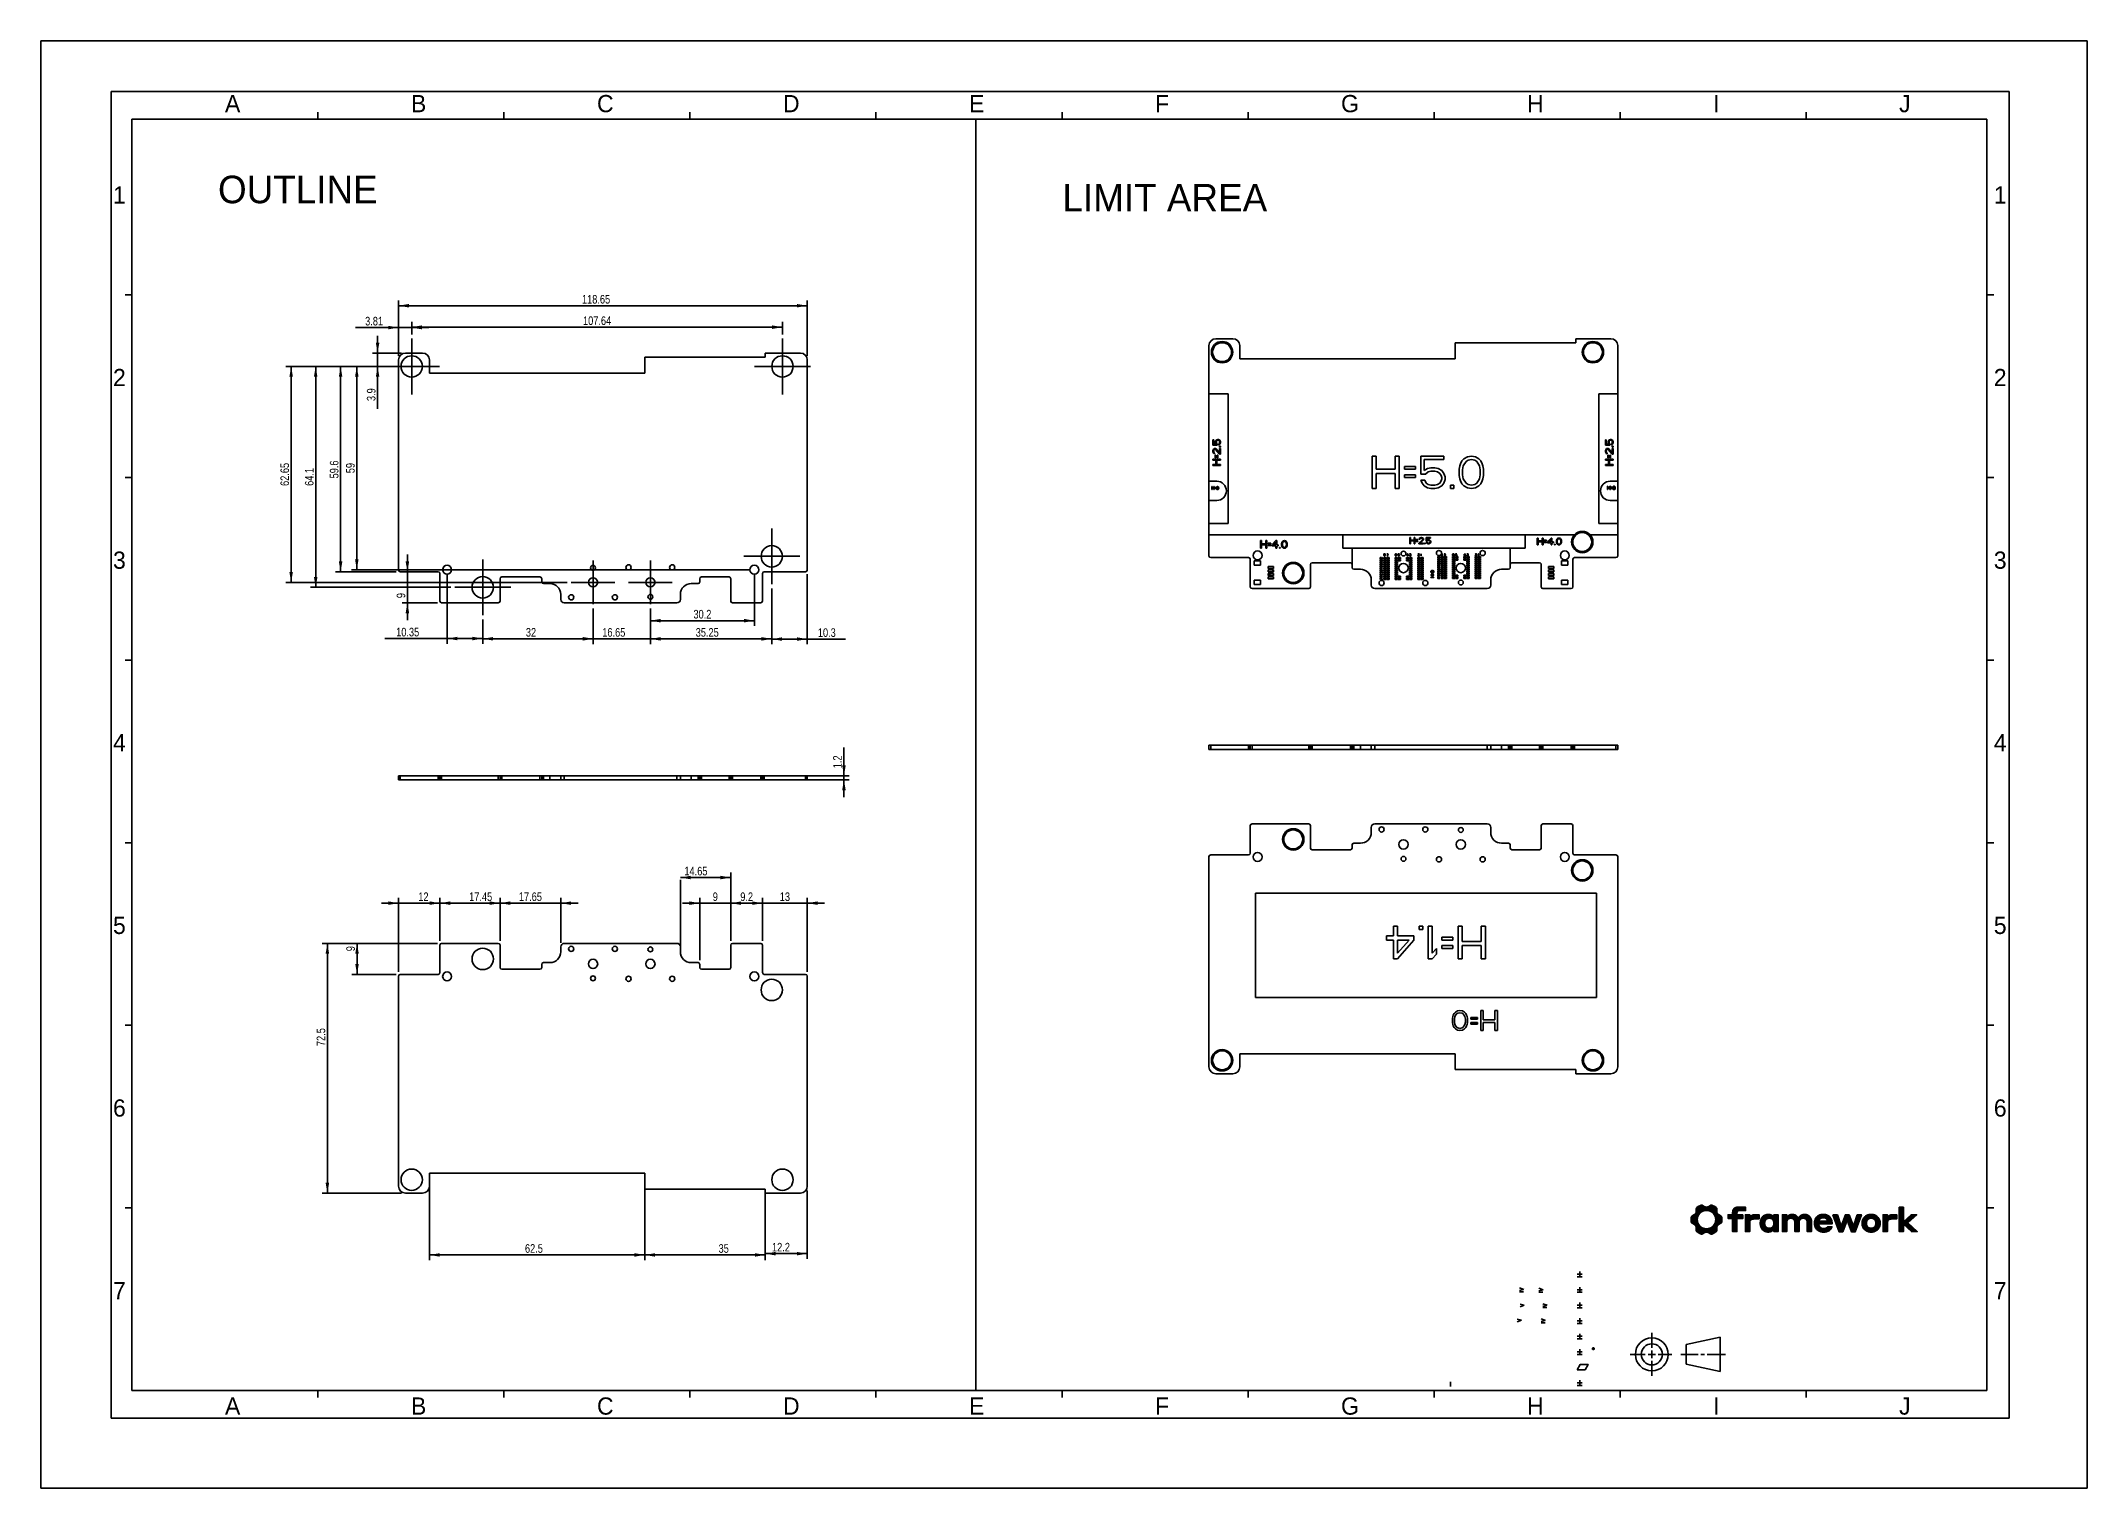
# Model space of a CAD drawing. Header units: millimetres. Extents: x 0 to 594, y 0 to 420.
import ezdxf

# ---------------------------------------------------------------- set-up
doc = ezdxf.new("R2010")
doc.units = ezdxf.units.MM
doc.header["$LTSCALE"] = 32.67
doc.linetypes.add('CENTER', pattern=[0.6, 0.375, -0.075, 0.075, -0.075])
doc.layers.get('0').update_dxf_attribs({"linetype": 'CONTINUOUS'})
doc.layers.add('02___PRT_ALL_AXES', color=7, linetype='CONTINUOUS')
doc.layers.add('ASSEM_MEM', color=7, linetype='CONTINUOUS')
doc.styles.get("Standard").update_dxf_attribs({"font": 'txt', "width": 0.8})
doc.styles.add('TEXTSTYLE_2', font='txt')
doc.styles.add('TEXTSTYLE_7', font='ar_wgl__.ttf')
doc.dimstyles.new('DIMSTYLE_1', dxfattribs={"dimtxt": 2.5, "dimasz": 3, "dimexe": 1.5, "dimexo": 1.2, "dimtad": 1, "dimdsep": 46, "dimtxsty": 'STANDARD', "dimblk": '_FILLED', "dimblk1": '_FILLED', "dimblk2": '_FILLED', "dimcen": 0.09, "dimazin": 2, "dimtp": 0.01, "dimtm": 0.01, "dimtfac": 1, "dimtofl": 0, "dimtmove": 0, "dimatfit": 3, "dimldrblk": '_FILLED', "dimfxl": 1, "dimtolj": 1, "dimarcsym": 0})

msp = doc.modelspace()

# ---------------------------------------------------------------- texts
at = {"color": 7, "linetype": 'CONTINUOUS', "attachment_point": 1, "line_spacing_factor": 0.9}
for s, insert, char_height, width, style in [('A', (53.422, 404.309), 5, 5, 'TEXTSTYLE_2'), ('B', (107.422, 404.309), 5, 5, 'TEXTSTYLE_2'), ('C', (161.422, 404.309), 5, 5, 'TEXTSTYLE_2'), ('D', (215.422, 404.309), 5, 5, 'TEXTSTYLE_2'), ('E', (269.422, 404.309), 5, 5, 'TEXTSTYLE_2'), ('F', (323.422, 404.309), 5, 5, 'TEXTSTYLE_2'), ('G', (377.422, 404.309), 5, 5, 'TEXTSTYLE_2'), ('H', (431.422, 404.309), 5, 5, 'TEXTSTYLE_2'), ('I', (485.422, 404.309), 5, 5, 'TEXTSTYLE_2'), ('J', (539.422, 404.309), 5, 5, 'TEXTSTYLE_2'), ('OUTLINE', (51.404, 380.894), 8, 48.35688, 'TEXTSTYLE_7'), ('1', (20.922, 377.809), 5, 5, 'TEXTSTYLE_2'), ('LIMIT AREA', (296.554, 378.497), 8, 61.94796, 'TEXTSTYLE_7'), ('1', (566.922, 377.809), 5, 5, 'TEXTSTYLE_2'), ('2', (20.922, 324.809), 5, 5, 'TEXTSTYLE_2'), ('2', (566.922, 324.809), 5, 5, 'TEXTSTYLE_2'), ('3', (20.922, 271.809), 5, 5, 'TEXTSTYLE_2'), ('3', (566.922, 271.809), 5, 5, 'TEXTSTYLE_2'), ('4', (20.922, 218.809), 5, 5, 'TEXTSTYLE_2'), ('4', (566.922, 218.809), 5, 5, 'TEXTSTYLE_2'), ('5', (20.922, 165.809), 5, 5, 'TEXTSTYLE_2'), ('5', (566.922, 165.809), 5, 5, 'TEXTSTYLE_2'), ('6', (20.922, 112.809), 5, 5, 'TEXTSTYLE_2'), ('6', (566.922, 112.809), 5, 5, 'TEXTSTYLE_2'), ('7', (20.922, 59.809), 5, 5, 'TEXTSTYLE_2'), ('7', (566.922, 59.809), 5, 5, 'TEXTSTYLE_2'), ('A', (53.422, 26.309), 5, 5, 'TEXTSTYLE_2'), ('B', (107.422, 26.309), 5, 5, 'TEXTSTYLE_2'), ('C', (161.422, 26.309), 5, 5, 'TEXTSTYLE_2'), ('D', (215.422, 26.309), 5, 5, 'TEXTSTYLE_2'), ('E', (269.422, 26.309), 5, 5, 'TEXTSTYLE_2'), ('F', (323.422, 26.309), 5, 5, 'TEXTSTYLE_2'), ('G', (377.422, 26.309), 5, 5, 'TEXTSTYLE_2'), ('H', (431.422, 26.309), 5, 5, 'TEXTSTYLE_2'), ('I', (485.422, 26.309), 5, 5, 'TEXTSTYLE_2'), ('J', (539.422, 26.309), 5, 5, 'TEXTSTYLE_2')]:
    msp.add_mtext(s, dxfattribs=dict(at, insert=insert, char_height=char_height, width=width, style=style))

# ---------------------------------------------------------------- blocks, each defined once
blk = doc.blocks.new('SYM301_BL0', base_point=(436.14, 48.55))
at = {"color": 7, "linetype": 'CONTINUOUS'}
for p, q in [((435.52, 49.12), (436.76, 48.66)), ((436.73, 48.66), (435.52, 48.34)), ((435.52, 47.98), (436.71, 47.98))]:
    blk.add_line(p, q, dxfattribs=at)
blk = doc.blocks.new('SYM301_BL1', base_point=(436.63, 52.94))
at = {"color": 7, "linetype": 'CONTINUOUS'}
for p, q in [((436.01, 53.51), (437.24, 53.05)), ((437.22, 53.05), (436.01, 52.73)), ((436.01, 52.37), (437.2, 52.37))]:
    blk.add_line(p, q, dxfattribs=at)
blk = doc.blocks.new('SYM301_BL2', base_point=(435.48, 57.45))
at = {"color": 7, "linetype": 'CONTINUOUS'}
for p, q in [((434.86, 58.02), (436.1, 57.56)), ((436.07, 57.56), (434.86, 57.24)), ((434.86, 56.88), (436.05, 56.88))]:
    blk.add_line(p, q, dxfattribs=at)
blk = doc.blocks.new('SYM001_BL3', base_point=(429.16, 48.62))
at = {"color": 7, "linetype": 'CONTINUOUS'}
for p, q in [((429.78, 48.69), (428.54, 48.23)), ((428.56, 49.01), (429.78, 48.69))]:
    blk.add_line(p, q, dxfattribs=at)
blk = doc.blocks.new('SYM001_BL4', base_point=(430, 53.01))
at = {"color": 7, "linetype": 'CONTINUOUS'}
for p, q in [((430.62, 53.08), (429.38, 52.62)), ((429.4, 53.39), (430.62, 53.08))]:
    blk.add_line(p, q, dxfattribs=at)
blk = doc.blocks.new('SYM301_BL5', base_point=(429.85, 57.55))
at = {"color": 7, "linetype": 'CONTINUOUS'}
for p, q in [((429.23, 58.12), (430.46, 57.66)), ((430.44, 57.66), (429.23, 57.34)), ((429.23, 56.97), (430.42, 56.97))]:
    blk.add_line(p, q, dxfattribs=at)
blk = doc.blocks.new('_FILLED')
at = {"color": 0, "linetype": 'BYBLOCK'}
blk.add_solid([(0, 0), (-1, 0.17), (-1, -0.17)], dxfattribs=at)
blk = doc.blocks.new('*D0')
at = {"color": 7, "linetype": 'CONTINUOUS'}
for p, q in [((233.12, 206.75), (233.12, 214.92)), ((233.12, 214.92), (233.12, 206.15)), ((221.68, 206.75), (234.62, 206.75)), ((221.68, 205.55), (234.62, 205.55)), ((233.12, 200.55), (233.12, 206.15)), ((233.12, 205.55), (233.12, 200.55))]:
    blk.add_line(p, q, dxfattribs=at)
at = {"color": 7, "linetype": 'CONTINUOUS', "xscale": 3, "yscale": 3, "zscale": 3}
for p, rotation in [((233.12, 206.75), 270), ((233.12, 205.55), 90)]:
    blk.add_blockref('_FILLED', p, dxfattribs=dict(at, rotation=rotation))
at = {"color": 7, "linetype": 'CONTINUOUS', "insert": (229.99, 208.92), "char_height": 2.5, "width": 6, "attachment_point": 1, "rotation": 90, "line_spacing_factor": 0.9}
blk.add_mtext('1.2', dxfattribs=at)
blk = doc.blocks.new('*D1')
at = {"color": 7, "linetype": 'CONTINUOUS'}
for p, q in [((107.63, 334.82), (107.63, 338.43)), ((107.63, 336.93), (161.46, 336.93)), ((215.28, 336.93), (161.46, 336.93)), ((215.28, 334.82), (215.28, 338.43))]:
    blk.add_line(p, q, dxfattribs=at)
at = {"color": 7, "linetype": 'CONTINUOUS', "xscale": 3, "yscale": 3, "zscale": 3, "rotation": 180}
blk.add_blockref('_FILLED', (107.63, 336.93), dxfattribs=at)
at = {"color": 7, "linetype": 'CONTINUOUS', "xscale": 3, "yscale": 3, "zscale": 3}
blk.add_blockref('_FILLED', (215.28, 336.93), dxfattribs=at)
at = {"color": 7, "linetype": 'CONTINUOUS', "insert": (161.46, 340.06), "char_height": 2.5, "width": 12, "attachment_point": 2, "line_spacing_factor": 0.9}
blk.add_mtext('107.64', dxfattribs=at)
blk = doc.blocks.new('*D2')
at = {"color": 7, "linetype": 'CONTINUOUS'}
for p, q in [((103.83, 328.62), (103.83, 344.65)), ((222.48, 328.62), (222.48, 344.65)), ((103.83, 343.15), (163.15, 343.15)), ((222.48, 343.15), (163.15, 343.15))]:
    blk.add_line(p, q, dxfattribs=at)
at = {"color": 7, "linetype": 'CONTINUOUS', "xscale": 3, "yscale": 3, "zscale": 3, "rotation": 180}
blk.add_blockref('_FILLED', (103.83, 343.15), dxfattribs=at)
at = {"color": 7, "linetype": 'CONTINUOUS', "xscale": 3, "yscale": 3, "zscale": 3}
blk.add_blockref('_FILLED', (222.48, 343.15), dxfattribs=at)
at = {"color": 7, "linetype": 'CONTINUOUS', "insert": (161.16, 346.27), "char_height": 2.5, "width": 12, "attachment_point": 2, "line_spacing_factor": 0.9}
blk.add_mtext('118.65', dxfattribs=at)
blk = doc.blocks.new('*D3')
at = {"color": 7, "linetype": 'CONTINUOUS'}
for p, q in [((106.39, 265.92), (106.39, 270.92)), ((106.39, 270.92), (106.39, 261.42)), ((106.39, 251.92), (106.39, 261.42)), ((115.13, 256.92), (104.89, 256.92)), ((106.39, 256.92), (106.39, 251.92))]:
    blk.add_line(p, q, dxfattribs=at)
at = {"color": 7, "linetype": 'CONTINUOUS', "xscale": 3, "yscale": 3, "zscale": 3}
for p, rotation in [((106.39, 265.92), 270), ((106.39, 256.92), 90)]:
    blk.add_blockref('_FILLED', p, dxfattribs=dict(at, rotation=rotation))
at = {"color": 7, "linetype": 'CONTINUOUS', "insert": (103.27, 259.02), "char_height": 2.5, "width": 2, "attachment_point": 2, "rotation": 90, "line_spacing_factor": 0.9}
blk.add_mtext('9', dxfattribs=at)
blk = doc.blocks.new('*D4')
at = {"color": 7, "linetype": 'CONTINUOUS'}
for p, q in [((97.74, 329.42), (97.74, 334.42)), ((97.74, 334.42), (97.74, 327.47)), ((104.63, 329.42), (96.24, 329.42)), ((97.74, 313.19), (97.74, 327.47)), ((106.43, 325.52), (96.24, 325.52)), ((97.74, 325.52), (97.74, 313.19))]:
    blk.add_line(p, q, dxfattribs=at)
at = {"color": 7, "linetype": 'CONTINUOUS', "xscale": 3, "yscale": 3, "zscale": 3}
for p, rotation in [((97.74, 329.42), 270), ((97.74, 325.52), 90)]:
    blk.add_blockref('_FILLED', p, dxfattribs=dict(at, rotation=rotation))
at = {"color": 7, "linetype": 'CONTINUOUS', "insert": (94.62, 319.19), "char_height": 2.5, "width": 6, "attachment_point": 3, "rotation": 90, "line_spacing_factor": 0.9}
blk.add_mtext('3.9', dxfattribs=at)
blk = doc.blocks.new('*D5')
at = {"color": 7, "linetype": 'CONTINUOUS'}
for p, q in [((103.83, 336.81), (91.32, 336.81)), ((91.32, 336.81), (105.73, 336.81)), ((103.83, 328.62), (103.83, 338.31)), ((112.63, 336.81), (105.73, 336.81)), ((107.63, 334.82), (107.63, 338.31)), ((107.63, 336.81), (112.63, 336.81))]:
    blk.add_line(p, q, dxfattribs=at)
at = {"color": 7, "linetype": 'CONTINUOUS', "xscale": 3, "yscale": 3, "zscale": 3}
blk.add_blockref('_FILLED', (103.83, 336.81), dxfattribs=at)
at = {"color": 7, "linetype": 'CONTINUOUS', "xscale": 3, "yscale": 3, "zscale": 3, "rotation": 180}
blk.add_blockref('_FILLED', (107.63, 336.81), dxfattribs=at)
at = {"color": 7, "linetype": 'CONTINUOUS', "insert": (99.32, 339.93), "char_height": 2.5, "width": 8, "attachment_point": 3, "line_spacing_factor": 0.9}
blk.add_mtext('3.81', dxfattribs=at)
blk = doc.blocks.new('*D6')
at = {"color": 7, "linetype": 'CONTINUOUS'}
for p, q in [((106.43, 325.52), (78.26, 325.52)), ((79.76, 325.52), (79.76, 293.47)), ((79.76, 261.42), (79.76, 293.47)), ((118.98, 261.42), (78.26, 261.42))]:
    blk.add_line(p, q, dxfattribs=at)
at = {"color": 7, "linetype": 'CONTINUOUS', "xscale": 3, "yscale": 3, "zscale": 3}
for p, rotation in [((79.76, 325.52), 90), ((79.76, 261.42), 270)]:
    blk.add_blockref('_FILLED', p, dxfattribs=dict(at, rotation=rotation))
at = {"color": 7, "linetype": 'CONTINUOUS', "insert": (76.64, 293.47), "char_height": 2.5, "width": 8, "attachment_point": 2, "rotation": 90, "line_spacing_factor": 0.9}
blk.add_mtext('64.1', dxfattribs=at)
blk = doc.blocks.new('*D7')
at = {"color": 7, "linetype": 'CONTINUOUS'}
for p, q in [((128.28, 252.12), (128.28, 244.99)), ((160.28, 255.32), (160.28, 244.99)), ((128.28, 246.49), (144.28, 246.49)), ((160.28, 246.49), (144.28, 246.49))]:
    blk.add_line(p, q, dxfattribs=at)
at = {"color": 7, "linetype": 'CONTINUOUS', "xscale": 3, "yscale": 3, "zscale": 3, "rotation": 180}
blk.add_blockref('_FILLED', (128.28, 246.49), dxfattribs=at)
at = {"color": 7, "linetype": 'CONTINUOUS', "xscale": 3, "yscale": 3, "zscale": 3}
blk.add_blockref('_FILLED', (160.28, 246.49), dxfattribs=at)
at = {"color": 7, "linetype": 'CONTINUOUS', "insert": (142.26, 249.61), "char_height": 2.5, "width": 4, "attachment_point": 2, "line_spacing_factor": 0.9}
blk.add_mtext('32', dxfattribs=at)
blk = doc.blocks.new('*D8')
at = {"color": 7, "linetype": 'CONTINUOUS'}
for p, q in [((160.28, 255.32), (160.28, 244.96)), ((176.93, 255.32), (176.93, 244.96)), ((160.28, 246.46), (155.28, 246.46)), ((155.28, 246.46), (168.6, 246.46)), ((181.93, 246.46), (168.6, 246.46)), ((176.93, 246.46), (181.93, 246.46))]:
    blk.add_line(p, q, dxfattribs=at)
at = {"color": 7, "linetype": 'CONTINUOUS', "xscale": 3, "yscale": 3, "zscale": 3}
blk.add_blockref('_FILLED', (160.28, 246.46), dxfattribs=at)
at = {"color": 7, "linetype": 'CONTINUOUS', "xscale": 3, "yscale": 3, "zscale": 3, "rotation": 180}
blk.add_blockref('_FILLED', (176.93, 246.46), dxfattribs=at)
at = {"color": 7, "linetype": 'CONTINUOUS', "insert": (166.31, 249.59), "char_height": 2.5, "width": 10, "attachment_point": 2, "line_spacing_factor": 0.9}
blk.add_mtext('16.65', dxfattribs=at)
blk = doc.blocks.new('*D9')
at = {"color": 7, "linetype": 'CONTINUOUS'}
for p, q in [((212.18, 261.12), (212.18, 244.96)), ((176.93, 255.32), (176.93, 244.96)), ((176.93, 246.46), (194.55, 246.46)), ((212.18, 246.46), (194.55, 246.46))]:
    blk.add_line(p, q, dxfattribs=at)
at = {"color": 7, "linetype": 'CONTINUOUS', "xscale": 3, "yscale": 3, "zscale": 3, "rotation": 180}
blk.add_blockref('_FILLED', (176.93, 246.46), dxfattribs=at)
at = {"color": 7, "linetype": 'CONTINUOUS', "xscale": 3, "yscale": 3, "zscale": 3}
blk.add_blockref('_FILLED', (212.18, 246.46), dxfattribs=at)
at = {"color": 7, "linetype": 'CONTINUOUS', "insert": (193.43, 249.59), "char_height": 2.5, "width": 10, "attachment_point": 2, "line_spacing_factor": 0.9}
blk.add_mtext('35.25', dxfattribs=at)
blk = doc.blocks.new('*D10')
at = {"color": 7, "linetype": 'CONTINUOUS'}
for p, q in [((222.48, 265.22), (222.48, 244.9)), ((212.18, 261.12), (212.18, 244.9)), ((212.18, 246.4), (217.33, 246.4)), ((222.48, 246.4), (217.33, 246.4)), ((217.33, 246.4), (233.54, 246.4))]:
    blk.add_line(p, q, dxfattribs=at)
at = {"color": 7, "linetype": 'CONTINUOUS', "xscale": 3, "yscale": 3, "zscale": 3, "rotation": 180}
blk.add_blockref('_FILLED', (212.18, 246.4), dxfattribs=at)
at = {"color": 7, "linetype": 'CONTINUOUS', "xscale": 3, "yscale": 3, "zscale": 3}
blk.add_blockref('_FILLED', (222.48, 246.4), dxfattribs=at)
at = {"color": 7, "linetype": 'CONTINUOUS', "insert": (225.54, 249.53), "char_height": 2.5, "width": 8, "attachment_point": 1, "line_spacing_factor": 0.9}
blk.add_mtext('10.3', dxfattribs=at)
blk = doc.blocks.new('*D11')
at = {"color": 7, "linetype": 'CONTINUOUS'}
for p, q in [((117.93, 265.32), (117.93, 245.06)), ((128.28, 252.12), (128.28, 245.06)), ((123.1, 246.56), (99.82, 246.56)), ((117.93, 246.56), (123.1, 246.56)), ((128.28, 246.56), (123.1, 246.56))]:
    blk.add_line(p, q, dxfattribs=at)
at = {"color": 7, "linetype": 'CONTINUOUS', "xscale": 3, "yscale": 3, "zscale": 3, "rotation": 180}
blk.add_blockref('_FILLED', (117.93, 246.56), dxfattribs=at)
at = {"color": 7, "linetype": 'CONTINUOUS', "xscale": 3, "yscale": 3, "zscale": 3}
blk.add_blockref('_FILLED', (128.28, 246.56), dxfattribs=at)
at = {"color": 7, "linetype": 'CONTINUOUS', "insert": (109.82, 249.68), "char_height": 2.5, "width": 10, "attachment_point": 3, "line_spacing_factor": 0.9}
blk.add_mtext('10.35', dxfattribs=at)
blk = doc.blocks.new('*D12')
at = {"color": 7, "linetype": 'CONTINUOUS'}
for p, q in [((207.13, 265.32), (207.13, 250.24)), ((176.93, 255.32), (176.93, 250.24)), ((176.93, 251.74), (192.03, 251.74)), ((207.13, 251.74), (192.03, 251.74))]:
    blk.add_line(p, q, dxfattribs=at)
at = {"color": 7, "linetype": 'CONTINUOUS', "xscale": 3, "yscale": 3, "zscale": 3, "rotation": 180}
blk.add_blockref('_FILLED', (176.93, 251.74), dxfattribs=at)
at = {"color": 7, "linetype": 'CONTINUOUS', "xscale": 3, "yscale": 3, "zscale": 3}
blk.add_blockref('_FILLED', (207.13, 251.74), dxfattribs=at)
at = {"color": 7, "linetype": 'CONTINUOUS', "insert": (192.03, 254.87), "char_height": 2.5, "width": 8, "attachment_point": 2, "line_spacing_factor": 0.9}
blk.add_mtext('30.2', dxfattribs=at)
blk = doc.blocks.new('*D13')
at = {"color": 7, "linetype": 'CONTINUOUS'}
for p, q in [((106.43, 325.52), (90.2, 325.52)), ((91.7, 325.52), (91.7, 296.02)), ((91.7, 266.52), (91.7, 296.02)), ((205.93, 266.52), (90.2, 266.52))]:
    blk.add_line(p, q, dxfattribs=at)
at = {"color": 7, "linetype": 'CONTINUOUS', "xscale": 3, "yscale": 3, "zscale": 3}
for p, rotation in [((91.7, 325.52), 90), ((91.7, 266.52), 270)]:
    blk.add_blockref('_FILLED', p, dxfattribs=dict(at, rotation=rotation))
at = {"color": 7, "linetype": 'CONTINUOUS', "insert": (88.58, 296.02), "char_height": 2.5, "width": 4, "attachment_point": 2, "rotation": 90, "line_spacing_factor": 0.9}
blk.add_mtext('59', dxfattribs=at)
blk = doc.blocks.new('*D14')
at = {"color": 7, "linetype": 'CONTINUOUS'}
for p, q in [((106.43, 325.52), (71.14, 325.52)), ((72.64, 325.52), (72.64, 294.19)), ((72.64, 262.87), (72.64, 294.19)), ((152.73, 262.87), (71.14, 262.87))]:
    blk.add_line(p, q, dxfattribs=at)
at = {"color": 7, "linetype": 'CONTINUOUS', "xscale": 3, "yscale": 3, "zscale": 3}
for p, rotation in [((72.64, 325.52), 90), ((72.64, 262.87), 270)]:
    blk.add_blockref('_FILLED', p, dxfattribs=dict(at, rotation=rotation))
at = {"color": 7, "linetype": 'CONTINUOUS', "insert": (69.52, 294.19), "char_height": 2.5, "width": 10, "attachment_point": 2, "rotation": 90, "line_spacing_factor": 0.9}
blk.add_mtext('62.65', dxfattribs=at)
blk = doc.blocks.new('*D15')
at = {"color": 7, "linetype": 'CONTINUOUS'}
for p, q in [((112.78, 90.19), (112.78, 66.16)), ((175.28, 90.19), (175.28, 66.16)), ((112.78, 67.66), (144.03, 67.66)), ((175.28, 67.66), (144.03, 67.66))]:
    blk.add_line(p, q, dxfattribs=at)
at = {"color": 7, "linetype": 'CONTINUOUS', "xscale": 3, "yscale": 3, "zscale": 3, "rotation": 180}
blk.add_blockref('_FILLED', (112.78, 67.66), dxfattribs=at)
at = {"color": 7, "linetype": 'CONTINUOUS', "xscale": 3, "yscale": 3, "zscale": 3}
blk.add_blockref('_FILLED', (175.28, 67.66), dxfattribs=at)
at = {"color": 7, "linetype": 'CONTINUOUS', "insert": (143.12, 70.78), "char_height": 2.5, "width": 8, "attachment_point": 2, "line_spacing_factor": 0.9}
blk.add_mtext('62.5', dxfattribs=at)
blk = doc.blocks.new('*D16')
at = {"color": 7, "linetype": 'CONTINUOUS'}
for p, q in [((175.28, 85.59), (175.28, 66.16)), ((210.28, 85.59), (210.28, 66.16)), ((175.28, 67.66), (192.78, 67.66)), ((210.28, 67.66), (192.78, 67.66))]:
    blk.add_line(p, q, dxfattribs=at)
at = {"color": 7, "linetype": 'CONTINUOUS', "xscale": 3, "yscale": 3, "zscale": 3, "rotation": 180}
blk.add_blockref('_FILLED', (175.28, 67.66), dxfattribs=at)
at = {"color": 7, "linetype": 'CONTINUOUS', "xscale": 3, "yscale": 3, "zscale": 3}
blk.add_blockref('_FILLED', (210.28, 67.66), dxfattribs=at)
at = {"color": 7, "linetype": 'CONTINUOUS', "insert": (198.21, 70.78), "char_height": 2.5, "width": 4, "attachment_point": 2, "line_spacing_factor": 0.9}
blk.add_mtext('35', dxfattribs=at)
blk = doc.blocks.new('*D17')
at = {"color": 7, "linetype": 'CONTINUOUS'}
for p, q in [((210.28, 84.39), (210.28, 66.53)), ((222.48, 86.39), (222.48, 66.53)), ((210.28, 68.03), (216.38, 68.03)), ((222.48, 68.03), (216.38, 68.03))]:
    blk.add_line(p, q, dxfattribs=at)
at = {"color": 7, "linetype": 'CONTINUOUS', "xscale": 3, "yscale": 3, "zscale": 3, "rotation": 180}
blk.add_blockref('_FILLED', (210.28, 68.03), dxfattribs=at)
at = {"color": 7, "linetype": 'CONTINUOUS', "xscale": 3, "yscale": 3, "zscale": 3}
blk.add_blockref('_FILLED', (222.48, 68.03), dxfattribs=at)
at = {"color": 7, "linetype": 'CONTINUOUS', "insert": (214.84, 71.16), "char_height": 2.5, "width": 8, "attachment_point": 2, "line_spacing_factor": 0.9}
blk.add_mtext('12.2', dxfattribs=at)
blk = doc.blocks.new('*D18')
at = {"color": 7, "linetype": 'CONTINUOUS'}
for p, q in [((115.13, 158.09), (90.26, 158.09)), ((91.76, 158.09), (91.76, 153.59)), ((103.13, 149.09), (90.26, 149.09)), ((91.76, 149.09), (91.76, 153.59))]:
    blk.add_line(p, q, dxfattribs=at)
at = {"color": 7, "linetype": 'CONTINUOUS', "xscale": 3, "yscale": 3, "zscale": 3}
for p, rotation in [((91.76, 158.09), 90), ((91.76, 149.09), 270)]:
    blk.add_blockref('_FILLED', p, dxfattribs=dict(at, rotation=rotation))
at = {"color": 7, "linetype": 'CONTINUOUS', "insert": (88.64, 156.55), "char_height": 2.5, "width": 2, "attachment_point": 2, "rotation": 90, "line_spacing_factor": 0.9}
blk.add_mtext('9', dxfattribs=at)
blk = doc.blocks.new('*D19')
at = {"color": 7, "linetype": 'CONTINUOUS'}
for p, q in [((115.13, 158.09), (81.66, 158.09)), ((83.16, 158.09), (83.16, 121.84)), ((83.16, 85.59), (83.16, 121.84)), ((104.63, 85.59), (81.66, 85.59))]:
    blk.add_line(p, q, dxfattribs=at)
at = {"color": 7, "linetype": 'CONTINUOUS', "xscale": 3, "yscale": 3, "zscale": 3}
for p, rotation in [((83.16, 158.09), 90), ((83.16, 85.59), 270)]:
    blk.add_blockref('_FILLED', p, dxfattribs=dict(at, rotation=rotation))
at = {"color": 7, "linetype": 'CONTINUOUS', "insert": (80.03, 130.88), "char_height": 2.5, "width": 8, "attachment_point": 2, "rotation": 90, "line_spacing_factor": 0.9}
blk.add_mtext('72.5', dxfattribs=at)
blk = doc.blocks.new('*D20')
at = {"color": 7, "linetype": 'CONTINUOUS'}
for p, q in [((103.83, 169.76), (98.83, 169.76)), ((98.83, 169.76), (109.83, 169.76)), ((103.83, 149.79), (103.83, 171.26)), ((120.83, 169.76), (109.83, 169.76)), ((115.83, 158.79), (115.83, 171.26)), ((115.83, 169.76), (120.83, 169.76))]:
    blk.add_line(p, q, dxfattribs=at)
at = {"color": 7, "linetype": 'CONTINUOUS', "xscale": 3, "yscale": 3, "zscale": 3}
blk.add_blockref('_FILLED', (103.83, 169.76), dxfattribs=at)
at = {"color": 7, "linetype": 'CONTINUOUS', "xscale": 3, "yscale": 3, "zscale": 3, "rotation": 180}
blk.add_blockref('_FILLED', (115.83, 169.76), dxfattribs=at)
at = {"color": 7, "linetype": 'CONTINUOUS', "insert": (111.04, 172.88), "char_height": 2.5, "width": 4, "attachment_point": 2, "line_spacing_factor": 0.9}
blk.add_mtext('12', dxfattribs=at)
blk = doc.blocks.new('*D21')
at = {"color": 7, "linetype": 'CONTINUOUS'}
for p, q in [((133.28, 169.76), (128.28, 169.76)), ((128.28, 169.76), (142.1, 169.76)), ((133.28, 158.79), (133.28, 171.26)), ((155.93, 169.76), (142.1, 169.76)), ((150.93, 158.29), (150.93, 171.26)), ((150.93, 169.76), (155.93, 169.76))]:
    blk.add_line(p, q, dxfattribs=at)
at = {"color": 7, "linetype": 'CONTINUOUS', "xscale": 3, "yscale": 3, "zscale": 3}
blk.add_blockref('_FILLED', (133.28, 169.76), dxfattribs=at)
at = {"color": 7, "linetype": 'CONTINUOUS', "xscale": 3, "yscale": 3, "zscale": 3, "rotation": 180}
blk.add_blockref('_FILLED', (150.93, 169.76), dxfattribs=at)
at = {"color": 7, "linetype": 'CONTINUOUS', "insert": (142.1, 172.88), "char_height": 2.5, "width": 10, "attachment_point": 2, "line_spacing_factor": 0.9}
blk.add_mtext('17.65', dxfattribs=at)
blk = doc.blocks.new('*D22')
at = {"color": 7, "linetype": 'CONTINUOUS'}
for p, q in [((200.28, 158.79), (200.28, 178.69)), ((185.63, 177.19), (192.95, 177.19)), ((185.63, 156.84), (185.63, 176.57)), ((200.28, 177.19), (192.95, 177.19))]:
    blk.add_line(p, q, dxfattribs=at)
at = {"color": 7, "linetype": 'CONTINUOUS', "xscale": 3, "yscale": 3, "zscale": 3, "rotation": 180}
blk.add_blockref('_FILLED', (185.63, 177.19), dxfattribs=at)
at = {"color": 7, "linetype": 'CONTINUOUS', "xscale": 3, "yscale": 3, "zscale": 3}
blk.add_blockref('_FILLED', (200.28, 177.19), dxfattribs=at)
at = {"color": 7, "linetype": 'CONTINUOUS', "insert": (190.15, 180.32), "char_height": 2.5, "width": 10, "attachment_point": 2, "line_spacing_factor": 0.9}
blk.add_mtext('14.65', dxfattribs=at)
blk = doc.blocks.new('*D23')
at = {"color": 7, "linetype": 'CONTINUOUS'}
for p, q in [((191.28, 169.76), (186.28, 169.76)), ((186.28, 169.76), (195.78, 169.76)), ((191.28, 153.19), (191.28, 171.26)), ((205.28, 169.76), (195.78, 169.76)), ((200.28, 158.79), (200.28, 171.26)), ((200.28, 169.76), (205.28, 169.76))]:
    blk.add_line(p, q, dxfattribs=at)
at = {"color": 7, "linetype": 'CONTINUOUS', "xscale": 3, "yscale": 3, "zscale": 3}
blk.add_blockref('_FILLED', (191.28, 169.76), dxfattribs=at)
at = {"color": 7, "linetype": 'CONTINUOUS', "xscale": 3, "yscale": 3, "zscale": 3, "rotation": 180}
blk.add_blockref('_FILLED', (200.28, 169.76), dxfattribs=at)
at = {"color": 7, "linetype": 'CONTINUOUS', "insert": (195.78, 172.88), "char_height": 2.5, "width": 2, "attachment_point": 2, "line_spacing_factor": 0.9}
blk.add_mtext('9', dxfattribs=at)
blk = doc.blocks.new('*D24')
at = {"color": 7, "linetype": 'CONTINUOUS'}
for p, q in [((200.28, 158.79), (200.28, 171.26)), ((200.28, 169.76), (204.88, 169.76)), ((209.48, 169.76), (204.88, 169.76)), ((209.48, 158.79), (209.48, 171.26))]:
    blk.add_line(p, q, dxfattribs=at)
at = {"color": 7, "linetype": 'CONTINUOUS', "xscale": 3, "yscale": 3, "zscale": 3, "rotation": 180}
blk.add_blockref('_FILLED', (200.28, 169.76), dxfattribs=at)
at = {"color": 7, "linetype": 'CONTINUOUS', "xscale": 3, "yscale": 3, "zscale": 3}
blk.add_blockref('_FILLED', (209.48, 169.76), dxfattribs=at)
at = {"color": 7, "linetype": 'CONTINUOUS', "insert": (204.88, 172.88), "char_height": 2.5, "width": 6, "attachment_point": 2, "line_spacing_factor": 0.9}
blk.add_mtext('9.2', dxfattribs=at)
blk = doc.blocks.new('*D25')
at = {"color": 7, "linetype": 'CONTINUOUS'}
for p, q in [((209.48, 169.76), (204.48, 169.76)), ((204.48, 169.76), (215.98, 169.76)), ((209.48, 158.79), (209.48, 171.26)), ((227.48, 169.76), (215.98, 169.76)), ((222.48, 149.79), (222.48, 171.26)), ((222.48, 169.76), (227.48, 169.76))]:
    blk.add_line(p, q, dxfattribs=at)
at = {"color": 7, "linetype": 'CONTINUOUS', "xscale": 3, "yscale": 3, "zscale": 3}
blk.add_blockref('_FILLED', (209.48, 169.76), dxfattribs=at)
at = {"color": 7, "linetype": 'CONTINUOUS', "xscale": 3, "yscale": 3, "zscale": 3, "rotation": 180}
blk.add_blockref('_FILLED', (222.48, 169.76), dxfattribs=at)
at = {"color": 7, "linetype": 'CONTINUOUS', "insert": (215.98, 172.88), "char_height": 2.5, "width": 4, "attachment_point": 2, "line_spacing_factor": 0.9}
blk.add_mtext('13', dxfattribs=at)
blk = doc.blocks.new('*D26')
at = {"color": 7, "linetype": 'CONTINUOUS'}
for p, q in [((115.83, 169.76), (110.83, 169.76)), ((110.83, 169.76), (124.55, 169.76)), ((115.83, 158.79), (115.83, 171.26)), ((138.28, 169.76), (124.55, 169.76)), ((133.28, 158.79), (133.28, 171.26)), ((133.28, 169.76), (138.28, 169.76))]:
    blk.add_line(p, q, dxfattribs=at)
at = {"color": 7, "linetype": 'CONTINUOUS', "xscale": 3, "yscale": 3, "zscale": 3}
blk.add_blockref('_FILLED', (115.83, 169.76), dxfattribs=at)
at = {"color": 7, "linetype": 'CONTINUOUS', "xscale": 3, "yscale": 3, "zscale": 3, "rotation": 180}
blk.add_blockref('_FILLED', (133.28, 169.76), dxfattribs=at)
at = {"color": 7, "linetype": 'CONTINUOUS', "insert": (127.66, 172.88), "char_height": 2.5, "width": 10, "attachment_point": 2, "line_spacing_factor": 0.9}
blk.add_mtext('17.45', dxfattribs=at)
blk = doc.blocks.new('*D27')
at = {"color": 7, "linetype": 'CONTINUOUS'}
for p, q in [((106.43, 325.52), (85.5, 325.52)), ((87, 325.52), (87, 295.72)), ((87, 265.92), (87, 295.72)), ((103.13, 265.92), (85.5, 265.92))]:
    blk.add_line(p, q, dxfattribs=at)
at = {"color": 7, "linetype": 'CONTINUOUS', "xscale": 3, "yscale": 3, "zscale": 3}
for p, rotation in [((87, 325.52), 90), ((87, 265.92), 270)]:
    blk.add_blockref('_FILLED', p, dxfattribs=dict(at, rotation=rotation))
at = {"color": 7, "linetype": 'CONTINUOUS', "insert": (83.87, 295.63), "char_height": 2.5, "width": 8, "attachment_point": 2, "rotation": 90, "line_spacing_factor": 0.9}
blk.add_mtext('59.6', dxfattribs=at)

# ---------------------------------------------------------------- dimensions: what is measured, and where the dimension line sits
at = {"color": 7, "linetype": 'CONTINUOUS'}
for base, p1, p2, picture, middle in [((222.475, 343.149), (103.825, 327.42), (222.475, 327.42), '*D2', (161.475, 343.149)), ((107.635, 336.809), (103.825, 327.42), (107.635, 333.62), '*D5', (95.07, 336.809)), ((215.275, 336.935), (107.635, 333.62), (215.275, 333.62), '*D1', (161.768, 336.935)), ((207.125, 251.744), (176.925, 256.52), (207.125, 266.52), '*D12', (192.025, 251.744)), ((212.175, 246.462), (176.925, 256.52), (212.175, 262.32), '*D9', (193.497, 246.462)), ((222.475, 246.4), (212.175, 262.32), (222.475, 266.42), '*D10', (229.85, 246.4)), ((176.925, 246.461), (160.275, 256.52), (176.925, 256.52), '*D8', (166.626, 246.461)), ((115.825, 169.76), (103.825, 148.588), (115.825, 157.588), '*D20', (111.289, 169.76)), ((133.275, 169.76), (115.825, 157.588), (133.275, 157.588), '*D26', (127.973, 169.76)), ((150.925, 169.76), (133.275, 157.588), (150.925, 157.088), '*D21', (142.413, 169.76)), ((200.275, 169.76), (191.275, 151.988), (200.275, 157.588), '*D23', (195.775, 169.76)), ((209.475, 169.76), (200.275, 157.588), (209.475, 157.588), '*D24', (204.875, 169.76)), ((222.475, 169.76), (209.475, 157.588), (222.475, 148.588), '*D25', (216.288, 169.76)), ((175.275, 67.657), (112.775, 91.388), (175.275, 91.388), '*D15', (143.187, 67.657)), ((210.275, 67.657), (175.275, 86.788), (210.275, 86.788), '*D16', (198.271, 67.657))]:
    dim = msp.add_linear_dim(base=base, p1=p1, p2=p2, dimstyle='DIMSTYLE_1', dxfattribs=at)
    dim.commit()
    dim.dimension.update_dxf_attribs({"geometry": picture, "text_midpoint": middle, "dimtype": 160})
for base, p1, p2, angle, picture, middle in [((97.744, 325.52), (105.825, 329.42), (107.635, 325.52), 270, '*D4', (97.744, 316.188)), ((72.643, 325.52), (153.925, 262.87), (107.635, 325.52), 90, '*D14', (72.643, 294.257)), ((79.763, 261.42), (107.635, 325.52), (120.175, 261.42), 270, '*D6', (79.763, 293.22)), ((86.997, 265.92), (107.635, 325.52), (104.325, 265.92), 270, '*D27', (86.997, 295.633)), ((91.702, 266.52), (107.635, 325.52), (207.125, 266.52), 270, '*D13', (91.702, 296.02)), ((106.393, 265.92), (116.325, 256.92), (104.325, 265.92), 90, '*D3', (106.393, 259.017)), ((117.925, 246.558), (128.275, 253.32), (117.925, 266.52), 180, '*D11', (105.131, 246.558)), ((128.275, 246.489), (160.275, 256.52), (128.275, 253.32), 180, '*D7', (142.257, 246.489)), ((233.117, 205.546), (220.475, 206.746), (220.475, 205.546), 270, '*D0', (233.117, 212.172)), ((185.625, 177.193), (200.275, 157.588), (185.625, 155.638), 180, '*D22', (190.464, 177.193)), ((83.159, 85.588), (116.325, 158.088), (105.825, 85.588), 270, '*D19', (83.159, 130.942)), ((91.76, 149.088), (116.325, 158.088), (104.325, 149.088), 270, '*D18', (91.76, 156.548)), ((210.275, 68.031), (222.475, 87.588), (210.275, 85.588), 180, '*D17', (215.086, 68.031))]:
    dim = msp.add_linear_dim(base=base, p1=p1, p2=p2, angle=angle, dimstyle='DIMSTYLE_1', dxfattribs=at)
    dim.commit()
    dim.dimension.update_dxf_attribs({"geometry": picture, "text_midpoint": middle, "dimtype": 160})

# ---------------------------------------------------------------- hatches: boundary and pattern name
at = {"linetype": 'CONTINUOUS'}
for points in [[(481.089, 79.038), (481.015, 78.863), (480.953, 78.682), (480.905, 78.496), (480.869, 78.304), (480.847, 78.108), (480.84, 77.908), (480.847, 77.707), (480.869, 77.511), (480.905, 77.32), (480.953, 77.133), (479.223, 76.964), (479.204, 76.989), (479.187, 77.014), (479.171, 77.04), (479.157, 77.067), (479.145, 77.095), (479.134, 77.123), (479.125, 77.153), (479.117, 77.183), (479.111, 77.213), (479.095, 77.327), (479.082, 77.441), (479.071, 77.557), (479.063, 77.673), (479.059, 77.79), (479.057, 77.908), (479.059, 78.025), (479.063, 78.142), (479.071, 78.259), (479.082, 78.374), (479.095, 78.488), (479.111, 78.602), (479.117, 78.633), (479.125, 78.663), (479.134, 78.692), (479.145, 78.721), (479.157, 78.748), (479.171, 78.775), (479.187, 78.801), (479.204, 78.827), (479.223, 78.851), (479.243, 78.874), (479.264, 78.895), (479.287, 78.916), (479.311, 78.935), (479.336, 78.953), (479.363, 78.969), (481.175, 79.207)], [(482.223, 80.255), (482.062, 80.158), (481.908, 80.05), (481.762, 79.932), (481.626, 79.804), (481.498, 79.667), (481.38, 79.522), (481.272, 79.368), (481.175, 79.207), (479.363, 78.969), (480.023, 79.351), (480.076, 79.384), (480.127, 79.42), (480.175, 79.459), (480.22, 79.5), (480.263, 79.544), (480.303, 79.591), (480.339, 79.64), (480.373, 79.691), (480.404, 79.743), (480.431, 79.798), (480.455, 79.854), (480.475, 79.912), (480.492, 79.971), (480.505, 80.031), (480.515, 80.092), (480.521, 80.154), (480.523, 80.217), (483.126, 80.561), (482.934, 80.525), (482.748, 80.476), (482.567, 80.415), (482.392, 80.341)], [(483.522, 81.526), (486.193, 81.486), (486.329, 81.379), (486.353, 81.359), (486.375, 81.338), (486.396, 81.315), (486.415, 81.292), (486.433, 81.267), (486.449, 81.241), (486.464, 81.215), (486.477, 81.187), (486.489, 81.159), (486.499, 81.13), (486.507, 81.101), (486.513, 81.071), (486.518, 81.041), (486.521, 81.01), (486.521, 80.979), (483.126, 80.561), (480.523, 80.217), (480.523, 80.979), (480.524, 81.01), (480.526, 81.041), (480.531, 81.071), (480.537, 81.101), (480.546, 81.13), (480.555, 81.159), (480.567, 81.187), (480.58, 81.215), (480.595, 81.241), (480.611, 81.267), (480.629, 81.292), (480.649, 81.315), (480.669, 81.338), (480.692, 81.359), (480.715, 81.379), (480.852, 81.486), (483.203, 81.578), (483.265, 81.559), (483.329, 81.545), (483.393, 81.534), (483.457, 81.528)], [(483.141, 81.601), (483.203, 81.578), (480.852, 81.486), (480.993, 81.587), (483.022, 81.66), (483.081, 81.629)], [(482.361, 82.041), (483.022, 81.66), (480.993, 81.587), (481.137, 81.683), (481.286, 81.773), (481.439, 81.857), (481.595, 81.936), (481.754, 82.008), (482.306, 82.069), (482.334, 82.056)], [(482.067, 82.108), (482.097, 82.11), (482.128, 82.109), (482.158, 82.107), (482.188, 82.103), (482.218, 82.097), (482.248, 82.09), (482.277, 82.08), (482.306, 82.069), (481.754, 82.008), (481.917, 82.075), (481.946, 82.085), (481.976, 82.094), (482.006, 82.1), (482.036, 82.105)], [(483.522, 80.59), (483.322, 80.583), (483.126, 80.561), (486.521, 80.979), (486.521, 80.217), (486.523, 80.154), (485.136, 80.05), (484.983, 80.158), (484.821, 80.255), (484.653, 80.341), (484.478, 80.415), (484.297, 80.476), (484.11, 80.525), (483.919, 80.561), (483.722, 80.583)], [(485.907, 81.683), (486.052, 81.587), (486.193, 81.486), (483.522, 81.526), (483.587, 81.528), (483.651, 81.534), (483.715, 81.545), (483.779, 81.559), (483.841, 81.578), (483.903, 81.601), (483.963, 81.629), (484.022, 81.66), (485.29, 82.008), (485.45, 81.936), (485.606, 81.857), (485.758, 81.773)], [(484.947, 82.11), (484.977, 82.108), (485.008, 82.105), (485.038, 82.1), (485.068, 82.094), (485.098, 82.085), (485.127, 82.075), (485.29, 82.008), (484.022, 81.66), (484.683, 82.041), (484.711, 82.056), (484.739, 82.069), (484.767, 82.08), (484.796, 82.09), (484.826, 82.097), (484.856, 82.103), (484.886, 82.107), (484.917, 82.109)], [(486.529, 80.092), (486.539, 80.031), (485.282, 79.932), (485.136, 80.05), (486.523, 80.154)], [(486.552, 79.971), (486.569, 79.912), (485.419, 79.804), (485.282, 79.932), (486.539, 80.031)], [(486.59, 79.854), (486.613, 79.798), (485.546, 79.667), (485.419, 79.804), (486.569, 79.912)], [(486.671, 79.691), (486.705, 79.64), (485.664, 79.522), (485.546, 79.667), (486.613, 79.798), (486.641, 79.743)], [(486.781, 79.544), (486.824, 79.5), (485.772, 79.368), (485.664, 79.522), (486.705, 79.64), (486.741, 79.591)], [(486.968, 79.384), (487.021, 79.351), (487.682, 78.969), (486.029, 78.863), (485.955, 79.038), (485.869, 79.207), (485.772, 79.368), (486.824, 79.5), (486.869, 79.459), (486.917, 79.42)], [(487.802, 78.874), (487.822, 78.851), (486.091, 78.682), (486.029, 78.863), (487.682, 78.969), (487.708, 78.953), (487.734, 78.935), (487.758, 78.916), (487.78, 78.895)], [(487.911, 78.692), (487.92, 78.663), (486.14, 78.496), (486.091, 78.682), (487.822, 78.851), (487.84, 78.827), (487.858, 78.801), (487.873, 78.775), (487.887, 78.748), (487.9, 78.721)], [(487.949, 77.327), (487.933, 77.213), (486.091, 77.133), (486.14, 77.32), (487.963, 77.441)], [(487.933, 78.602), (487.949, 78.488), (486.175, 78.304), (486.14, 78.496), (487.92, 78.663), (487.927, 78.633)], [(487.973, 77.557), (487.963, 77.441), (486.14, 77.32), (486.175, 77.511), (487.981, 77.673)], [(487.963, 78.374), (487.973, 78.259), (486.197, 78.108), (486.175, 78.304), (487.949, 78.488)], [(487.986, 77.79), (487.981, 77.673), (486.175, 77.511), (486.197, 77.707), (487.987, 77.908)], [(487.981, 78.142), (487.986, 78.025), (487.987, 77.908), (486.197, 77.707), (486.204, 77.908), (486.197, 78.108), (487.973, 78.259)], [(492.35, 79.776), (492.35, 79.303), (489.772, 78.26), (489.772, 79.303), (491.114, 79.303), (492.363, 79.965), (492.356, 79.905), (492.351, 79.842)], [(494.098, 79.303), (494.098, 78.26), (492.35, 78.26), (492.35, 74.417), (491.114, 74.417), (491.114, 78.26), (489.772, 78.26), (492.35, 79.303)], [(492.423, 80.177), (492.403, 80.128), (491.114, 80.017), (491.117, 80.144), (492.472, 80.266), (492.446, 80.223)], [(492.373, 80.022), (492.363, 79.965), (491.114, 79.303), (491.114, 80.017), (492.403, 80.128), (492.387, 80.077)], [(492.501, 80.305), (492.472, 80.266), (491.117, 80.144), (491.127, 80.266), (492.569, 80.376), (492.533, 80.342)], [(492.609, 80.406), (492.569, 80.376), (491.127, 80.266), (491.143, 80.383), (492.747, 80.48), (492.698, 80.458), (492.651, 80.434)], [(492.801, 80.498), (492.747, 80.48), (491.143, 80.383), (491.166, 80.494), (493.123, 80.539), (493.051, 80.537), (492.983, 80.532), (492.918, 80.524), (492.858, 80.512)], [(492.598, 81.521), (492.746, 81.524), (494.851, 81.524), (494.851, 80.539), (493.123, 80.539), (491.166, 80.494), (491.196, 80.601), (491.232, 80.702), (491.275, 80.798), (491.324, 80.888), (491.381, 80.973), (491.444, 81.052), (491.514, 81.126), (491.59, 81.193), (491.674, 81.255), (491.765, 81.31), (491.863, 81.359), (491.968, 81.403), (492.079, 81.439), (492.198, 81.47), (492.324, 81.493), (492.458, 81.51)], [(497.507, 79.329), (497.634, 79.332), (498.773, 79.332), (498.773, 78.106), (497.469, 78.106), (497.342, 78.104), (497.222, 78.098), (497.109, 78.089), (497.002, 78.076), (496.902, 78.06), (496.808, 78.039), (496.72, 78.015), (496.638, 77.987), (496.562, 77.955), (496.492, 77.919), (496.427, 77.879), (496.369, 77.835), (496.311, 77.783), (496.259, 77.726), (496.213, 77.663), (496.174, 77.596), (496.14, 77.524), (494.823, 74.417), (494.823, 79.303), (496.05, 79.303), (496.05, 78.482), (496.079, 78.542), (496.115, 78.608), (496.159, 78.678), (496.213, 78.752), (496.276, 78.827), (496.35, 78.902), (496.413, 78.958), (496.483, 79.012), (496.56, 79.064), (496.645, 79.113), (496.738, 79.159), (496.838, 79.201), (496.947, 79.238), (497.066, 79.27), (497.167, 79.292), (497.274, 79.309), (497.387, 79.321)], [(496.05, 76.985), (496.05, 74.417), (494.823, 74.417), (496.14, 77.524), (496.112, 77.447), (496.089, 77.365), (496.072, 77.278), (496.06, 77.186), (496.052, 77.088)], [(500.448, 77.31), (500.423, 77.203), (499.142, 77.072), (499.161, 77.276), (500.479, 77.414)], [(500.517, 77.514), (500.479, 77.414), (499.161, 77.276), (499.192, 77.472), (500.562, 77.61)], [(500.612, 77.7), (500.562, 77.61), (499.192, 77.472), (499.234, 77.66), (500.669, 77.786)], [(500.731, 77.867), (500.669, 77.786), (499.234, 77.66), (499.287, 77.84), (500.8, 77.942)], [(500.874, 78.011), (500.8, 77.942), (499.287, 77.84), (499.352, 78.011), (501.037, 78.132), (500.953, 78.075)], [(501.127, 78.182), (501.037, 78.132), (499.352, 78.011), (499.426, 78.173), (501.645, 78.323), (501.533, 78.311), (501.424, 78.29), (501.321, 78.261), (501.221, 78.225)], [(499.51, 78.326), (499.603, 78.469), (501.762, 78.328), (501.645, 78.323), (499.426, 78.173)], [(503.032, 78.642), (503.056, 78.603), (499.603, 78.469), (499.705, 78.604), (503.001, 78.686)], [(503.075, 78.569), (502.464, 78.132), (502.376, 78.182), (502.285, 78.225), (502.189, 78.261), (502.088, 78.29), (501.983, 78.311), (501.874, 78.323), (501.762, 78.328), (499.603, 78.469), (503.056, 78.603)], [(502.964, 78.734), (503.001, 78.686), (499.705, 78.604), (499.815, 78.728), (502.905, 78.804)], [(502.834, 78.877), (502.905, 78.804), (499.815, 78.728), (499.945, 78.854), (502.752, 78.952)], [(502.433, 79.172), (502.552, 79.102), (502.658, 79.028), (502.752, 78.952), (499.945, 78.854), (500.084, 78.968), (500.232, 79.069), (500.387, 79.158), (502.336, 79.221)], [(502.119, 79.306), (502.231, 79.266), (502.336, 79.221), (500.387, 79.158), (500.549, 79.234), (500.718, 79.296), (502, 79.341)], [(501.255, 79.402), (501.443, 79.409), (501.594, 79.405), (501.737, 79.391), (501.872, 79.37), (502, 79.341), (500.718, 79.296), (500.892, 79.345), (501.071, 79.381)], [(503.075, 78.569), (503.075, 79.303), (504.311, 79.303), (504.311, 74.417), (503.085, 74.417), (503.085, 75.189), (502.971, 76.206), (503.008, 76.306), (503.039, 76.409), (503.063, 76.517), (503.08, 76.628), (503.091, 76.743), (503.095, 76.86), (503.091, 76.977), (503.08, 77.092), (503.063, 77.203), (503.039, 77.31), (503.008, 77.414), (502.971, 77.514), (502.927, 77.61), (502.878, 77.7), (502.822, 77.786), (502.761, 77.867), (502.695, 77.942), (502.623, 78.011), (502.546, 78.075), (502.464, 78.132)], [(506.796, 77.024), (506.796, 74.417), (505.57, 74.417), (505.57, 79.303), (506.796, 79.303), (506.796, 78.482), (506.907, 77.608), (506.873, 77.52), (506.846, 77.428), (506.824, 77.332), (506.808, 77.233), (506.799, 77.13)], [(508.399, 79.409), (508.543, 79.405), (508.684, 79.392), (508.82, 79.37), (508.951, 79.341), (509.078, 79.304), (509.2, 79.258), (509.317, 79.206), (509.429, 79.146), (509.535, 79.079), (509.636, 79.005), (509.732, 78.925), (509.821, 78.839), (509.905, 78.746), (509.982, 78.647), (510.053, 78.543), (510.117, 78.433), (507.9, 78.305), (507.8, 78.294), (507.705, 78.277), (507.613, 78.253), (507.526, 78.222), (507.443, 78.186), (507.364, 78.143), (507.289, 78.094), (507.22, 78.04), (507.155, 77.98), (507.095, 77.916), (507.04, 77.846), (506.99, 77.771), (506.946, 77.692), (506.907, 77.608), (506.796, 78.482), (506.834, 78.552), (506.881, 78.625), (506.937, 78.7), (507, 78.778), (507.072, 78.856), (507.152, 78.933), (507.24, 79.008), (507.337, 79.08), (507.441, 79.148), (507.554, 79.21), (507.675, 79.266), (507.803, 79.315), (507.912, 79.347), (508.026, 79.373), (508.145, 79.393), (508.27, 79.405)], [(508.103, 78.305), (508.003, 78.308), (507.9, 78.305), (510.117, 78.433), (510.175, 78.318), (511.605, 78.308), (511.502, 78.305), (511.402, 78.294), (511.307, 78.277), (511.215, 78.253), (511.128, 78.222), (511.044, 78.186), (510.966, 78.143), (510.891, 78.094), (510.821, 78.04), (510.757, 77.98), (510.697, 77.916), (510.642, 77.846), (510.592, 77.771), (510.547, 77.692), (510.509, 77.608), (510.475, 77.52), (510.448, 77.428), (510.426, 77.332), (510.41, 77.233), (510.401, 77.13), (510.398, 77.024), (510.398, 74.417), (509.162, 74.417), (509.162, 77.024), (509.159, 77.133), (509.15, 77.237), (509.135, 77.338), (509.115, 77.435), (509.089, 77.528), (509.057, 77.617), (509.02, 77.7), (508.978, 77.78), (508.931, 77.854), (508.878, 77.923), (508.821, 77.987), (508.759, 78.046), (508.692, 78.099), (508.621, 78.147), (508.545, 78.189), (508.465, 78.225), (508.381, 78.254), (508.292, 78.278), (508.199, 78.295)], [(511.971, 79.409), (512.145, 79.403), (512.312, 79.385), (512.473, 79.356), (512.627, 79.315), (512.774, 79.264), (512.914, 79.202), (513.047, 79.13), (513.171, 79.049), (513.288, 78.958), (513.397, 78.858), (513.498, 78.749), (513.59, 78.632), (513.674, 78.507), (513.748, 78.375), (513.813, 78.235), (513.869, 78.089), (513.915, 77.936), (512.58, 77.78), (512.532, 77.854), (512.48, 77.923), (512.423, 77.987), (512.361, 78.046), (512.294, 78.099), (512.223, 78.147), (512.147, 78.189), (512.067, 78.225), (511.982, 78.254), (511.894, 78.278), (511.801, 78.295), (511.705, 78.305), (511.605, 78.308), (510.175, 78.318), (510.221, 78.404), (510.274, 78.493), (510.335, 78.584), (510.405, 78.676), (510.482, 78.768), (510.569, 78.859), (510.665, 78.946), (510.769, 79.03), (510.884, 79.109), (511.008, 79.181), (511.142, 79.246), (511.286, 79.301), (511.409, 79.338), (511.539, 79.368), (511.676, 79.391), (511.82, 79.404)], [(513.915, 77.936), (513.952, 77.776), (513.978, 77.611), (513.994, 77.441), (513.999, 77.265), (513.999, 74.417), (512.763, 74.417), (512.763, 77.024), (512.76, 77.133), (512.751, 77.237), (512.737, 77.338), (512.716, 77.435), (512.69, 77.528), (512.659, 77.617), (512.622, 77.7), (512.58, 77.78)], [(518.681, 77.507), (519.912, 77.443), (519.947, 77.234), (519.968, 77.017), (519.975, 76.657), (516.093, 76.657), (516.105, 76.55), (516.123, 76.445), (514.921, 76.256), (514.886, 76.451), (514.865, 76.653), (514.857, 76.86), (514.865, 77.073), (514.886, 77.28), (514.921, 77.48), (516.159, 77.599), (516.132, 77.507)], [(516.191, 77.688), (516.159, 77.599), (514.921, 77.48), (514.969, 77.672), (516.27, 77.853), (516.228, 77.773)], [(516.316, 77.929), (516.27, 77.853), (514.969, 77.672), (515.03, 77.856), (516.367, 78)], [(516.423, 78.067), (516.367, 78), (515.03, 77.856), (515.103, 78.032), (516.548, 78.187), (516.484, 78.13)], [(516.617, 78.24), (516.548, 78.187), (515.103, 78.032), (515.188, 78.2), (516.768, 78.33), (516.69, 78.287)], [(516.849, 78.367), (516.768, 78.33), (515.188, 78.2), (515.285, 78.358), (517.313, 78.469), (517.213, 78.46), (517.116, 78.446), (517.023, 78.425), (516.934, 78.399)], [(517.206, 79.421), (517.416, 79.428), (517.628, 79.421), (517.834, 79.401), (518.032, 79.366), (518.223, 79.319), (518.407, 79.259), (518.582, 79.186), (518.749, 79.101), (518.907, 79.004), (519.056, 78.896), (519.195, 78.776), (519.324, 78.645), (519.442, 78.503), (519.55, 78.351), (519.646, 78.188), (519.731, 78.016), (519.804, 77.834), (518.617, 77.693), (518.578, 77.779), (518.534, 77.86), (518.486, 77.937), (518.434, 78.009), (518.377, 78.076), (518.317, 78.138), (518.252, 78.195), (518.184, 78.247), (518.112, 78.293), (518.037, 78.335), (517.958, 78.371), (517.875, 78.402), (517.79, 78.427), (517.701, 78.447), (517.609, 78.461), (517.514, 78.47), (517.416, 78.472), (517.313, 78.469), (515.285, 78.358), (515.393, 78.507), (515.512, 78.647), (515.642, 78.776), (515.781, 78.895), (515.93, 79.003), (516.088, 79.099), (516.254, 79.184), (516.43, 79.257), (516.613, 79.318), (516.803, 79.366), (517.001, 79.4)], [(519.804, 77.834), (519.865, 77.643), (519.912, 77.443), (518.681, 77.507), (518.651, 77.602), (518.617, 77.693)], [(524.955, 79.342), (526.152, 76.049), (528.47, 79.303), (526.684, 74.378), (525.573, 74.378), (524.327, 77.777), (523.091, 74.378), (522.01, 74.378), (522.657, 76.02), (523.864, 79.342)], [(529.984, 77.307), (529.959, 77.2), (528.687, 77.07), (528.71, 77.273), (530.017, 77.41)], [(530.056, 77.51), (530.017, 77.41), (528.71, 77.273), (528.747, 77.47), (530.101, 77.605)], [(530.153, 77.696), (530.101, 77.605), (528.747, 77.47), (528.797, 77.661), (530.211, 77.782)], [(530.275, 77.863), (530.211, 77.782), (528.797, 77.661), (528.862, 77.844), (530.42, 78.008), (530.345, 77.939)], [(530.5, 78.072), (530.42, 78.008), (528.862, 77.844), (528.939, 78.019), (530.677, 78.18), (530.586, 78.129)], [(530.772, 78.224), (530.677, 78.18), (528.939, 78.019), (529.028, 78.187), (531.199, 78.323), (531.086, 78.31), (530.977, 78.289), (530.873, 78.26)], [(531.316, 79.428), (531.526, 79.421), (531.73, 79.399), (531.929, 79.364), (532.122, 79.315), (532.308, 79.254), (532.487, 79.179), (532.658, 79.093), (532.82, 78.995), (532.974, 78.886), (533.118, 78.766), (533.253, 78.635), (533.377, 78.495), (533.49, 78.345), (533.592, 78.187), (533.682, 78.019), (533.759, 77.844), (533.824, 77.661), (532.566, 77.514), (532.521, 77.61), (532.469, 77.7), (532.412, 77.786), (532.348, 77.867), (532.279, 77.942), (532.204, 78.011), (532.124, 78.075), (532.039, 78.132), (531.948, 78.182), (531.854, 78.225), (531.754, 78.261), (531.651, 78.29), (531.543, 78.311), (531.431, 78.323), (531.316, 78.328), (531.199, 78.323), (529.028, 78.187), (529.13, 78.345), (529.243, 78.495), (529.367, 78.635), (529.501, 78.766), (529.646, 78.886), (529.8, 78.995), (529.963, 79.093), (530.134, 79.179), (530.314, 79.254), (530.501, 79.315), (530.695, 79.364), (530.896, 79.399), (531.103, 79.421)], [(533.824, 77.661), (533.875, 77.47), (533.912, 77.273), (533.935, 77.07), (533.942, 76.86), (533.935, 76.65), (533.912, 76.447), (533.875, 76.249), (533.824, 76.059), (533.759, 75.876), (533.682, 75.7), (533.592, 75.533), (533.49, 75.374), (531.431, 75.396), (531.543, 75.409), (531.651, 75.43), (531.754, 75.458), (531.854, 75.494), (531.948, 75.538), (532.039, 75.588), (532.124, 75.645), (532.204, 75.708), (532.279, 75.778), (532.348, 75.853), (532.412, 75.934), (532.469, 76.019), (532.521, 76.11), (532.566, 76.206), (532.605, 76.306), (532.638, 76.409), (532.663, 76.517), (532.682, 76.628), (532.693, 76.743), (532.697, 76.86), (532.693, 76.977), (532.682, 77.092), (532.663, 77.203), (532.638, 77.31), (532.605, 77.414), (532.566, 77.514)], [(537.484, 79.329), (537.61, 79.332), (538.75, 79.332), (538.75, 78.106), (537.446, 78.106), (537.319, 78.104), (537.199, 78.098), (537.085, 78.089), (536.979, 78.076), (536.878, 78.06), (536.784, 78.039), (536.696, 78.015), (536.614, 77.987), (536.539, 77.955), (536.468, 77.919), (536.404, 77.879), (536.345, 77.835), (536.287, 77.783), (536.235, 77.726), (536.19, 77.663), (536.15, 77.596), (536.116, 77.524), (534.8, 74.417), (534.8, 79.303), (536.027, 79.303), (536.027, 78.482), (536.055, 78.542), (536.091, 78.608), (536.136, 78.678), (536.189, 78.752), (536.253, 78.827), (536.327, 78.902), (536.39, 78.958), (536.46, 79.012), (536.537, 79.064), (536.622, 79.113), (536.714, 79.159), (536.815, 79.201), (536.924, 79.238), (537.042, 79.27), (537.143, 79.292), (537.25, 79.309), (537.364, 79.321)], [(536.027, 76.985), (536.027, 74.417), (534.8, 74.417), (536.116, 77.524), (536.088, 77.447), (536.066, 77.365), (536.048, 77.278), (536.036, 77.186), (536.029, 77.088)], [(540.691, 77.314), (542.932, 79.303), (544.544, 79.303), (541.947, 77.024), (544.679, 74.417), (543.028, 74.417), (540.691, 76.638), (540.691, 74.417), (539.475, 74.417), (539.475, 81.524), (540.691, 81.524)], [(480.953, 77.133), (481.015, 76.952), (481.089, 76.777), (480.023, 76.465), (479.363, 76.846), (479.336, 76.862), (479.311, 76.88), (479.287, 76.899), (479.264, 76.92), (479.243, 76.941), (479.223, 76.964)], [(481.175, 76.608), (481.272, 76.447), (481.38, 76.293), (481.498, 76.148), (481.626, 76.011), (481.762, 75.883), (481.908, 75.765), (482.062, 75.657), (482.223, 75.56), (480.523, 74.837), (480.523, 75.599), (480.52, 75.665), (480.514, 75.731), (480.503, 75.796), (480.488, 75.86), (480.469, 75.922), (480.446, 75.983), (480.419, 76.042), (480.389, 76.099), (480.355, 76.154), (480.317, 76.206), (480.276, 76.256), (480.231, 76.304), (480.184, 76.349), (480.133, 76.391), (480.079, 76.429), (480.023, 76.465), (481.089, 76.777)], [(483.522, 75.225), (483.722, 75.233), (483.919, 75.254), (486.521, 74.837), (486.521, 74.805), (486.518, 74.775), (486.513, 74.744), (486.507, 74.714), (486.499, 74.685), (486.489, 74.656), (486.477, 74.628), (486.464, 74.601), (486.449, 74.574), (486.433, 74.548), (486.415, 74.524), (486.396, 74.5), (486.375, 74.477), (486.353, 74.456), (486.329, 74.436), (486.193, 74.329), (483.715, 74.271), (483.651, 74.281), (483.587, 74.287), (483.522, 74.29), (480.993, 74.228), (480.852, 74.329), (480.715, 74.436), (480.692, 74.456), (480.669, 74.477), (480.649, 74.5), (480.629, 74.524), (480.611, 74.548), (480.595, 74.574), (480.58, 74.601), (480.567, 74.628), (480.555, 74.656), (480.546, 74.685), (480.537, 74.714), (480.531, 74.744), (480.526, 74.775), (480.524, 74.805), (480.523, 74.837), (482.223, 75.56), (482.392, 75.475), (482.567, 75.4), (482.748, 75.339), (482.934, 75.29), (483.126, 75.254), (483.322, 75.233)], [(483.203, 74.237), (483.141, 74.214), (481.137, 74.133), (480.993, 74.228), (483.522, 74.29), (483.457, 74.287), (483.393, 74.281), (483.329, 74.271), (483.265, 74.256)], [(483.022, 74.156), (482.361, 73.774), (481.917, 73.74), (481.754, 73.807), (481.595, 73.879), (481.439, 73.958), (481.286, 74.042), (481.137, 74.133), (483.141, 74.214), (483.081, 74.187)], [(482.306, 73.746), (482.277, 73.735), (482.248, 73.725), (482.218, 73.718), (482.188, 73.712), (482.158, 73.708), (482.128, 73.706), (482.097, 73.705), (482.067, 73.707), (482.036, 73.71), (482.006, 73.715), (481.976, 73.722), (481.946, 73.73), (481.917, 73.74), (482.361, 73.774), (482.334, 73.759)], [(483.715, 74.271), (486.193, 74.329), (486.052, 74.228), (485.907, 74.133), (484.683, 73.774), (484.022, 74.156), (483.963, 74.187), (483.903, 74.214), (483.841, 74.237), (483.779, 74.256)], [(486.524, 75.665), (486.521, 75.599), (486.521, 74.837), (483.919, 75.254), (484.11, 75.29), (484.297, 75.339), (484.478, 75.4), (484.653, 75.475), (484.821, 75.56), (484.983, 75.657), (486.53, 75.731)], [(485.29, 73.807), (485.127, 73.74), (485.098, 73.73), (485.068, 73.722), (485.038, 73.715), (485.008, 73.71), (484.977, 73.707), (484.947, 73.705), (484.917, 73.706), (484.886, 73.708), (484.856, 73.712), (484.826, 73.718), (484.796, 73.725), (484.767, 73.735), (484.739, 73.746), (484.711, 73.759), (484.683, 73.774), (485.907, 74.133), (485.758, 74.042), (485.606, 73.958), (485.45, 73.879)], [(486.541, 75.796), (486.53, 75.731), (484.983, 75.657), (485.136, 75.765), (486.556, 75.86)], [(486.575, 75.922), (486.556, 75.86), (485.136, 75.765), (485.282, 75.883), (486.598, 75.983)], [(486.625, 76.042), (486.598, 75.983), (485.282, 75.883), (485.419, 76.011), (486.655, 76.099)], [(486.69, 76.154), (486.655, 76.099), (485.419, 76.011), (485.546, 76.148), (486.768, 76.256), (486.727, 76.206)], [(486.813, 76.304), (486.768, 76.256), (485.546, 76.148), (485.664, 76.293), (486.965, 76.429), (486.911, 76.391), (486.86, 76.349)], [(487.682, 76.846), (487.021, 76.465), (486.965, 76.429), (485.664, 76.293), (485.772, 76.447), (485.869, 76.608), (485.955, 76.777), (487.802, 76.941), (487.78, 76.92), (487.758, 76.899), (487.734, 76.88), (487.708, 76.862)], [(487.822, 76.964), (487.802, 76.941), (485.955, 76.777), (486.029, 76.952), (487.911, 77.123), (487.9, 77.095), (487.887, 77.067), (487.873, 77.04), (487.858, 77.014), (487.84, 76.989)], [(487.92, 77.153), (487.911, 77.123), (486.029, 76.952), (486.091, 77.133), (487.933, 77.213), (487.927, 77.183)], [(500.405, 77.092), (500.394, 76.977), (500.391, 76.86), (499.142, 76.645), (499.136, 76.86), (499.142, 77.072), (500.423, 77.203)], [(500.394, 76.743), (500.405, 76.628), (499.161, 76.439), (499.142, 76.645), (500.391, 76.86)], [(500.423, 76.517), (500.448, 76.409), (499.192, 76.242), (499.161, 76.439), (500.405, 76.628)], [(500.479, 76.306), (500.517, 76.206), (499.234, 76.052), (499.192, 76.242), (500.448, 76.409)], [(500.562, 76.11), (500.612, 76.019), (499.287, 75.872), (499.234, 76.052), (500.517, 76.206)], [(500.669, 75.934), (500.731, 75.853), (499.351, 75.701), (499.287, 75.872), (500.612, 76.019)], [(500.874, 75.708), (500.953, 75.645), (499.425, 75.539), (499.351, 75.701), (500.731, 75.853), (500.8, 75.778)], [(501.037, 75.588), (501.127, 75.538), (499.509, 75.386), (499.425, 75.539), (500.953, 75.645)], [(501.762, 75.392), (501.874, 75.396), (501.983, 75.409), (502.088, 75.43), (502.189, 75.458), (502.285, 75.494), (502.376, 75.538), (502.464, 75.588), (502.546, 75.645), (502.623, 75.708), (502.695, 75.778), (502.761, 75.853), (502.822, 75.934), (502.878, 76.019), (502.927, 76.11), (502.971, 76.206), (503.085, 75.189), (499.602, 75.242), (499.509, 75.386), (501.127, 75.538), (501.221, 75.494), (501.321, 75.458), (501.424, 75.43), (501.533, 75.409), (501.645, 75.396)], [(503.044, 75.115), (503.015, 75.07), (499.814, 74.984), (499.704, 75.108), (499.602, 75.242), (503.085, 75.189), (503.067, 75.155)], [(502.979, 75.02), (502.921, 74.948), (499.944, 74.859), (499.814, 74.984), (503.015, 75.07)], [(502.852, 74.871), (502.771, 74.792), (502.701, 74.733), (500.229, 74.646), (500.082, 74.746), (499.944, 74.859), (502.921, 74.948)], [(502.625, 74.674), (502.541, 74.617), (500.384, 74.558), (500.229, 74.646), (502.701, 74.733)], [(502.45, 74.562), (502.351, 74.51), (502.245, 74.462), (502.13, 74.419), (500.886, 74.374), (500.713, 74.422), (500.545, 74.484), (500.384, 74.558), (502.541, 74.617)], [(502.008, 74.383), (501.904, 74.358), (501.794, 74.338), (501.247, 74.318), (501.064, 74.339), (500.886, 74.374), (502.13, 74.419)], [(501.68, 74.323), (501.559, 74.314), (501.434, 74.311), (501.247, 74.318), (501.794, 74.338)], [(516.148, 76.343), (516.178, 76.244), (514.969, 76.066), (514.921, 76.256), (516.123, 76.445)], [(516.215, 76.149), (516.258, 76.057), (515.031, 75.884), (514.969, 76.066), (516.178, 76.244)], [(516.361, 75.887), (516.421, 75.809), (515.105, 75.709), (515.031, 75.884), (516.258, 76.057), (516.307, 75.97)], [(516.486, 75.735), (516.556, 75.666), (515.192, 75.542), (515.105, 75.709), (516.421, 75.809)], [(516.712, 75.545), (516.797, 75.493), (515.29, 75.383), (515.192, 75.542), (516.556, 75.666), (516.632, 75.603)], [(516.981, 75.408), (517.079, 75.375), (515.401, 75.233), (515.29, 75.383), (516.797, 75.493), (516.887, 75.448)], [(518.68, 75.816), (518.7, 75.846), (519.917, 75.846), (519.894, 75.739), (519.854, 75.62), (519.797, 75.491), (519.722, 75.357), (519.628, 75.22), (519.516, 75.082), (515.655, 74.961), (515.523, 75.092), (515.401, 75.233), (517.513, 75.315), (517.605, 75.317), (517.692, 75.322), (517.775, 75.331), (517.854, 75.343), (517.928, 75.357), (518.016, 75.379), (518.098, 75.404), (518.174, 75.432), (518.244, 75.463), (518.308, 75.496), (518.367, 75.53), (518.421, 75.565), (518.47, 75.601), (518.528, 75.648), (518.577, 75.695), (518.619, 75.739), (518.653, 75.779)], [(517.513, 75.315), (515.401, 75.233), (517.079, 75.375), (517.182, 75.349), (517.288, 75.33), (517.399, 75.319)], [(519.418, 74.98), (519.309, 74.881), (519.188, 74.785), (519.054, 74.694), (518.908, 74.61), (518.75, 74.532), (518.578, 74.464), (518.393, 74.405), (516.864, 74.357), (516.664, 74.406), (516.472, 74.469), (516.29, 74.544), (516.116, 74.631), (515.953, 74.73), (515.799, 74.84), (515.655, 74.961), (519.516, 75.082)], [(518.235, 74.366), (518.068, 74.334), (517.893, 74.311), (517.707, 74.297), (517.513, 74.292), (517.289, 74.299), (517.073, 74.321), (516.864, 74.357), (518.393, 74.405)], [(529.94, 77.089), (529.929, 76.976), (529.925, 76.86), (528.687, 76.65), (528.68, 76.86), (528.687, 77.07), (529.959, 77.2)], [(529.929, 76.744), (529.94, 76.631), (528.71, 76.447), (528.687, 76.65), (529.925, 76.86)], [(529.959, 76.52), (529.984, 76.413), (528.747, 76.249), (528.71, 76.447), (529.94, 76.631)], [(530.017, 76.31), (530.056, 76.21), (528.797, 76.059), (528.747, 76.249), (529.984, 76.413)], [(530.101, 76.115), (530.153, 76.024), (528.862, 75.876), (528.797, 76.059), (530.056, 76.21)], [(530.211, 75.938), (530.275, 75.857), (528.939, 75.7), (528.862, 75.876), (530.153, 76.024)], [(530.42, 75.711), (530.5, 75.648), (529.028, 75.533), (528.939, 75.7), (530.275, 75.857), (530.345, 75.781)], [(530.677, 75.539), (530.772, 75.496), (529.13, 75.374), (529.028, 75.533), (530.5, 75.648), (530.586, 75.59)], [(531.316, 75.392), (531.431, 75.396), (533.49, 75.374), (533.377, 75.225), (533.253, 75.084), (533.118, 74.954), (532.974, 74.834), (532.82, 74.725), (532.658, 74.627), (532.487, 74.54), (532.308, 74.466), (532.122, 74.404), (531.929, 74.355), (531.73, 74.32), (531.526, 74.298), (531.316, 74.291), (531.103, 74.298), (530.896, 74.32), (530.695, 74.355), (530.501, 74.404), (530.314, 74.466), (530.134, 74.54), (529.963, 74.627), (529.8, 74.725), (529.646, 74.834), (529.501, 74.954), (529.367, 75.084), (529.243, 75.225), (529.13, 75.374), (530.772, 75.496), (530.873, 75.459), (530.977, 75.43), (531.086, 75.409), (531.199, 75.396)]]:
    msp.add_hatch(color=7, dxfattribs=at).paths.add_polyline_path(points)

# ---------------------------------------------------------------- linework, layer by layer
at = {"color": 7, "linetype": 'CONTINUOUS'}
for p, q in [((0, 0), (0, 420)), ((0, 420), (594, 420)), ((594, 0), (594, 420)), ((20.422, 20.309), (20.422, 405.309)), ((20.422, 405.309), (571.422, 405.309)), ((571.422, 405.309), (571.422, 20.309)), ((80.422, 397.309), (80.422, 399.309)), ((134.422, 397.309), (134.422, 399.309)), ((188.422, 397.309), (188.422, 399.309)), ((242.422, 397.309), (242.422, 399.309)), ((296.422, 397.309), (296.422, 399.309)), ((350.422, 397.309), (350.422, 399.309)), ((404.422, 397.309), (404.422, 399.309)), ((458.422, 397.309), (458.422, 399.309)), ((512.422, 397.309), (512.422, 399.309)), ((26.422, 28.309), (26.422, 397.309)), ((26.422, 397.309), (564.922, 397.309)), ((271.416, 397.332), (271.416, 28.318)), ((564.922, 28.309), (564.922, 397.309)), ((26.422, 346.309), (24.422, 346.309)), ((564.922, 346.309), (566.922, 346.309)), ((26.422, 293.309), (24.422, 293.309)), ((564.922, 293.309), (566.922, 293.309)), ((26.422, 240.309), (24.422, 240.309)), ((564.922, 240.309), (566.922, 240.309)), ((26.422, 187.309), (24.422, 187.309)), ((564.922, 187.309), (566.922, 187.309)), ((26.422, 134.309), (24.422, 134.309)), ((564.922, 134.309), (566.922, 134.309)), ((26.422, 81.309), (24.422, 81.309)), ((480.023, 79.351), (479.363, 78.969)), ((480.523, 80.979), (480.523, 80.217)), ((483.022, 81.66), (482.361, 82.041)), ((484.683, 82.041), (484.022, 81.66)), ((486.521, 80.217), (486.521, 80.979)), ((487.682, 78.969), (487.021, 79.351)), ((491.114, 79.303), (489.772, 79.303)), ((489.772, 79.303), (489.772, 78.26)), ((489.772, 78.26), (491.114, 78.26)), ((491.114, 80.017), (491.114, 79.303)), ((491.114, 78.26), (491.114, 74.417)), ((492.35, 79.303), (492.35, 79.776)), ((494.098, 79.303), (492.35, 79.303)), ((492.35, 78.26), (494.098, 78.26)), ((492.35, 74.417), (492.35, 78.26)), ((494.851, 81.524), (492.746, 81.524)), ((493.123, 80.539), (494.851, 80.539)), ((494.098, 78.26), (494.098, 79.303)), ((496.05, 79.303), (494.823, 79.303)), ((494.823, 79.303), (494.823, 74.417)), ((494.851, 80.539), (494.851, 81.524)), ((496.05, 78.482), (496.05, 79.303)), ((497.469, 78.106), (498.773, 78.106)), ((498.773, 79.332), (497.634, 79.332)), ((498.773, 78.106), (498.773, 79.332)), ((504.311, 79.303), (503.075, 79.303)), ((503.075, 79.303), (503.075, 78.569)), ((504.311, 74.417), (504.311, 79.303)), ((506.796, 79.303), (505.57, 79.303)), ((505.57, 79.303), (505.57, 74.417)), ((506.796, 78.482), (506.796, 79.303)), ((513.999, 74.417), (513.999, 77.265)), ((518.681, 77.507), (516.132, 77.507)), ((521.527, 79.303), (520.185, 79.303)), ((520.185, 79.303), (522.01, 74.378)), ((522.657, 76.02), (521.527, 79.303)), ((523.864, 79.342), (522.657, 76.02)), ((523.091, 74.378), (524.327, 77.777)), ((524.955, 79.342), (523.864, 79.342)), ((524.327, 77.777), (525.573, 74.378)), ((526.152, 76.049), (524.955, 79.342)), ((527.272, 79.303), (526.152, 76.049)), ((526.684, 74.378), (528.47, 79.303)), ((528.47, 79.303), (527.272, 79.303)), ((536.027, 79.303), (534.8, 79.303)), ((534.8, 79.303), (534.8, 74.417)), ((536.027, 78.482), (536.027, 79.303)), ((537.446, 78.106), (538.75, 78.106)), ((538.75, 79.332), (537.61, 79.332)), ((538.75, 78.106), (538.75, 79.332)), ((540.691, 81.524), (539.475, 81.524)), ((539.475, 81.524), (539.475, 74.417)), ((540.691, 77.314), (540.691, 81.524)), ((542.932, 79.303), (540.691, 77.314)), ((541.947, 77.024), (544.544, 79.303)), ((544.544, 79.303), (542.932, 79.303)), ((564.922, 81.309), (566.922, 81.309)), ((479.363, 76.846), (480.023, 76.465)), ((480.523, 75.599), (480.523, 74.837)), ((482.361, 73.774), (483.022, 74.156)), ((484.022, 74.156), (484.683, 73.774)), ((486.521, 74.837), (486.521, 75.599)), ((487.021, 76.465), (487.682, 76.846)), ((491.114, 74.417), (492.35, 74.417)), ((494.823, 74.417), (496.05, 74.417)), ((496.05, 74.417), (496.05, 76.985)), ((503.085, 75.189), (503.085, 74.417)), ((503.085, 74.417), (504.311, 74.417)), ((505.57, 74.417), (506.796, 74.417)), ((506.796, 74.417), (506.796, 77.024)), ((509.162, 77.024), (509.162, 74.417)), ((509.162, 74.417), (510.398, 74.417)), ((510.398, 74.417), (510.398, 77.024)), ((512.763, 77.024), (512.763, 74.417)), ((512.763, 74.417), (513.999, 74.417)), ((516.093, 76.657), (519.975, 76.657)), ((519.917, 75.846), (518.7, 75.846)), ((522.01, 74.378), (523.091, 74.378)), ((525.573, 74.378), (526.684, 74.378)), ((534.8, 74.417), (536.027, 74.417)), ((536.027, 74.417), (536.027, 76.985)), ((539.475, 74.417), (540.691, 74.417)), ((540.691, 76.638), (543.028, 74.417)), ((540.691, 74.417), (540.691, 76.638)), ((544.679, 74.417), (541.947, 77.024)), ((543.028, 74.417), (544.679, 74.417)), ((445.972, 62.059), (447.472, 62.059)), ((445.972, 61.309), (447.472, 61.309)), ((446.722, 62.809), (446.722, 61.309)), ((445.972, 57.559), (447.472, 57.559)), ((445.972, 56.809), (447.472, 56.809)), ((446.722, 58.309), (446.722, 56.809)), ((446.722, 53.809), (446.722, 52.309)), ((445.972, 53.059), (447.472, 53.059)), ((445.972, 52.309), (447.472, 52.309)), ((445.972, 48.559), (447.472, 48.559)), ((445.972, 47.809), (447.472, 47.809)), ((446.722, 49.309), (446.722, 47.809)), ((445.972, 44.059), (447.472, 44.059)), ((445.972, 43.309), (447.472, 43.309)), ((446.722, 44.809), (446.722, 43.309)), ((467.643, 40.69), (467.643, 45.091)), ((477.615, 41.675), (487.494, 43.832)), ((477.615, 41.675), (477.615, 35.943)), ((487.494, 43.832), (487.494, 33.786)), ((445.972, 39.559), (447.472, 39.559)), ((445.972, 38.809), (447.472, 38.809)), ((446.722, 40.309), (446.722, 38.809)), ((465.761, 38.809), (461.361, 38.809)), ((466.573, 38.809), (468.712, 38.809)), ((467.643, 37.74), (467.643, 39.879)), ((467.643, 36.928), (467.643, 32.528)), ((469.524, 38.809), (473.424, 38.809)), ((481.077, 38.809), (476.115, 38.809)), ((477.615, 35.943), (487.494, 33.786)), ((481.875, 38.809), (482.903, 38.809)), ((483.701, 38.809), (488.994, 38.809)), ((409.176, 29.52), (409.176, 30.871)), ((445.972, 30.559), (447.472, 30.559)), ((445.972, 29.809), (447.472, 29.809)), ((446.722, 31.309), (446.722, 29.809)), ((564.922, 28.309), (26.422, 28.309)), ((80.422, 28.309), (80.422, 26.309)), ((134.422, 28.309), (134.422, 26.309)), ((188.422, 28.309), (188.422, 26.309)), ((242.422, 28.309), (242.422, 26.309)), ((296.422, 28.309), (296.422, 26.309)), ((350.422, 28.309), (350.422, 26.309)), ((404.422, 28.309), (404.422, 26.309)), ((458.422, 28.309), (458.422, 26.309)), ((512.422, 28.309), (512.422, 26.309)), ((571.422, 20.309), (20.422, 20.309)), ((0, 0), (594, 0))]:
    msp.add_line(p, q, dxfattribs=at)
for points in [[(481.089, 79.038), (481.015, 78.863), (480.953, 78.682), (480.905, 78.496), (480.869, 78.304), (480.847, 78.108), (480.84, 77.908), (480.847, 77.707), (480.869, 77.511), (480.905, 77.32), (480.953, 77.133), (479.223, 76.964), (479.204, 76.989), (479.187, 77.014), (479.171, 77.04), (479.157, 77.067), (479.145, 77.095), (479.134, 77.123), (479.125, 77.153), (479.117, 77.183), (479.111, 77.213), (479.095, 77.327), (479.082, 77.441), (479.071, 77.557), (479.063, 77.673), (479.059, 77.79), (479.057, 77.908), (479.059, 78.025), (479.063, 78.142), (479.071, 78.259), (479.082, 78.374), (479.095, 78.488), (479.111, 78.602), (479.117, 78.633), (479.125, 78.663), (479.134, 78.692), (479.145, 78.721), (479.157, 78.748), (479.171, 78.775), (479.187, 78.801), (479.204, 78.827), (479.223, 78.851), (479.243, 78.874), (479.264, 78.895), (479.287, 78.916), (479.311, 78.935), (479.336, 78.953), (479.363, 78.969), (481.175, 79.207), (481.089, 79.038)], [(479.111, 78.602), (479.106, 78.566), (479.101, 78.53), (479.096, 78.494), (479.091, 78.458), (479.087, 78.422), (479.083, 78.386), (479.079, 78.35), (479.076, 78.313), (479.073, 78.277), (479.07, 78.24), (479.067, 78.204), (479.065, 78.167), (479.063, 78.13), (479.061, 78.093), (479.06, 78.056), (479.059, 78.019), (479.058, 77.982), (479.058, 77.945), (479.057, 77.908)], [(479.057, 77.908), (479.058, 77.87), (479.058, 77.833), (479.059, 77.796), (479.06, 77.759), (479.061, 77.722), (479.063, 77.685), (479.065, 77.648), (479.067, 77.612), (479.07, 77.575), (479.073, 77.538), (479.076, 77.502), (479.079, 77.466), (479.083, 77.429), (479.087, 77.393), (479.091, 77.357), (479.096, 77.321), (479.101, 77.285), (479.106, 77.249), (479.111, 77.213)], [(479.363, 78.969), (479.354, 78.964), (479.346, 78.959), (479.338, 78.954), (479.33, 78.949), (479.322, 78.943), (479.314, 78.937), (479.306, 78.932), (479.299, 78.926), (479.291, 78.92), (479.284, 78.913), (479.277, 78.907), (479.27, 78.901), (479.263, 78.894), (479.256, 78.887), (479.249, 78.881), (479.243, 78.874), (479.236, 78.867), (479.23, 78.859), (479.224, 78.852), (479.218, 78.845), (479.212, 78.837), (479.206, 78.83), (479.201, 78.822), (479.195, 78.814), (479.19, 78.806), (479.185, 78.798), (479.18, 78.79), (479.175, 78.782), (479.17, 78.774), (479.166, 78.765), (479.161, 78.757), (479.157, 78.748), (479.153, 78.74), (479.149, 78.731), (479.145, 78.722), (479.142, 78.713), (479.138, 78.705), (479.135, 78.696), (479.132, 78.686), (479.129, 78.677), (479.126, 78.668), (479.124, 78.659), (479.121, 78.65), (479.119, 78.64), (479.117, 78.631), (479.115, 78.621), (479.113, 78.612), (479.111, 78.602)], [(482.223, 80.255), (482.062, 80.158), (481.908, 80.05), (481.762, 79.932), (481.626, 79.804), (481.498, 79.667), (481.38, 79.522), (481.272, 79.368), (481.175, 79.207), (479.363, 78.969), (480.023, 79.351), (480.076, 79.384), (480.127, 79.42), (480.175, 79.459), (480.22, 79.5), (480.263, 79.544), (480.303, 79.591), (480.339, 79.64), (480.373, 79.691), (480.404, 79.743), (480.431, 79.798), (480.455, 79.854), (480.475, 79.912), (480.492, 79.971), (480.505, 80.031), (480.515, 80.092), (480.521, 80.154), (480.523, 80.217), (483.126, 80.561), (482.934, 80.525), (482.748, 80.476), (482.567, 80.415), (482.392, 80.341), (482.223, 80.255)], [(480.523, 80.217), (480.522, 80.196), (480.522, 80.176), (480.521, 80.156), (480.519, 80.136), (480.518, 80.116), (480.515, 80.097), (480.513, 80.077), (480.51, 80.057), (480.507, 80.038), (480.503, 80.018), (480.499, 79.999), (480.494, 79.98), (480.489, 79.961), (480.484, 79.942), (480.478, 79.923), (480.473, 79.904), (480.466, 79.885), (480.46, 79.867), (480.452, 79.849), (480.445, 79.831), (480.437, 79.813), (480.429, 79.795), (480.421, 79.777), (480.412, 79.76), (480.403, 79.742), (480.394, 79.725), (480.384, 79.708), (480.374, 79.692), (480.363, 79.675), (480.352, 79.659), (480.341, 79.643), (480.33, 79.627), (480.318, 79.611), (480.306, 79.595), (480.294, 79.58), (480.281, 79.565), (480.268, 79.55), (480.255, 79.536), (480.242, 79.522), (480.228, 79.508), (480.214, 79.494), (480.199, 79.48), (480.185, 79.467), (480.17, 79.454), (480.154, 79.442), (480.139, 79.429), (480.123, 79.417), (480.107, 79.405), (480.091, 79.394), (480.074, 79.383), (480.057, 79.372), (480.04, 79.361), (480.023, 79.351)], [(483.522, 81.526), (486.193, 81.486), (486.329, 81.379), (486.353, 81.359), (486.375, 81.338), (486.396, 81.315), (486.415, 81.292), (486.433, 81.267), (486.449, 81.241), (486.464, 81.215), (486.477, 81.187), (486.489, 81.159), (486.499, 81.13), (486.507, 81.101), (486.513, 81.071), (486.518, 81.041), (486.521, 81.01), (486.521, 80.979), (483.126, 80.561), (480.523, 80.217), (480.523, 80.979), (480.524, 81.01), (480.526, 81.041), (480.531, 81.071), (480.537, 81.101), (480.546, 81.13), (480.555, 81.159), (480.567, 81.187), (480.58, 81.215), (480.595, 81.241), (480.611, 81.267), (480.629, 81.292), (480.649, 81.315), (480.669, 81.338), (480.692, 81.359), (480.715, 81.379), (480.852, 81.486), (483.203, 81.578), (483.265, 81.559), (483.329, 81.545), (483.393, 81.534), (483.457, 81.528), (483.522, 81.526)], [(480.715, 81.379), (480.708, 81.373), (480.7, 81.367), (480.693, 81.361), (480.686, 81.354), (480.679, 81.347), (480.672, 81.341), (480.665, 81.334), (480.659, 81.327), (480.652, 81.32), (480.646, 81.312), (480.64, 81.305), (480.634, 81.298), (480.628, 81.29), (480.622, 81.282), (480.617, 81.275), (480.611, 81.267), (480.606, 81.259), (480.601, 81.251), (480.596, 81.243), (480.591, 81.235), (480.586, 81.226), (480.582, 81.218), (480.578, 81.21), (480.573, 81.201), (480.569, 81.192), (480.565, 81.184), (480.562, 81.175), (480.558, 81.166), (480.555, 81.157), (480.552, 81.148), (480.548, 81.139), (480.546, 81.13), (480.543, 81.121), (480.54, 81.112), (480.538, 81.103), (480.536, 81.094), (480.534, 81.084), (480.532, 81.075), (480.53, 81.065), (480.528, 81.056), (480.527, 81.046), (480.526, 81.037), (480.525, 81.027), (480.524, 81.018), (480.523, 81.008), (480.523, 80.998), (480.523, 80.988), (480.523, 80.979)], [(481.917, 82.075), (481.87, 82.056), (481.823, 82.038), (481.777, 82.018), (481.731, 81.998), (481.685, 81.978), (481.64, 81.957), (481.595, 81.936), (481.55, 81.914), (481.505, 81.892), (481.461, 81.869), (481.417, 81.846), (481.373, 81.822), (481.329, 81.798), (481.286, 81.773), (481.243, 81.748), (481.201, 81.722), (481.158, 81.696), (481.117, 81.669), (481.075, 81.642), (481.034, 81.615), (480.993, 81.587), (480.952, 81.559), (480.912, 81.53), (480.872, 81.501), (480.832, 81.471), (480.793, 81.441), (480.754, 81.41), (480.715, 81.379)], [(480.84, 77.908), (480.841, 77.972), (480.843, 78.036), (480.847, 78.099), (480.852, 78.162), (480.858, 78.225), (480.866, 78.287), (480.876, 78.349), (480.887, 78.41), (480.899, 78.471), (480.913, 78.531), (480.928, 78.591), (480.944, 78.65), (480.962, 78.709), (480.98, 78.767), (481.001, 78.824), (481.022, 78.881), (481.045, 78.938), (481.069, 78.993), (481.094, 79.048), (481.12, 79.103), (481.148, 79.156), (481.176, 79.209), (481.206, 79.261), (481.237, 79.313), (481.269, 79.364), (481.302, 79.413), (481.336, 79.463), (481.372, 79.511), (481.408, 79.558), (481.445, 79.605), (481.484, 79.651), (481.523, 79.696), (481.563, 79.74), (481.605, 79.783), (481.647, 79.825), (481.69, 79.867), (481.734, 79.907), (481.779, 79.946), (481.825, 79.985), (481.871, 80.022), (481.919, 80.058), (481.967, 80.093), (482.016, 80.128), (482.066, 80.161), (482.117, 80.193), (482.168, 80.224), (482.221, 80.254), (482.274, 80.282), (482.327, 80.31), (482.382, 80.336), (482.437, 80.361), (482.492, 80.385), (482.548, 80.408), (482.605, 80.429), (482.663, 80.449), (482.721, 80.468), (482.78, 80.486), (482.839, 80.502), (482.899, 80.517), (482.959, 80.531), (483.02, 80.543), (483.081, 80.554), (483.143, 80.563), (483.205, 80.571), (483.268, 80.578), (483.331, 80.583), (483.394, 80.587), (483.458, 80.589), (483.522, 80.59)], [(483.522, 75.225), (483.458, 75.226), (483.394, 75.228), (483.331, 75.232), (483.268, 75.237), (483.205, 75.244), (483.143, 75.252), (483.081, 75.261), (483.02, 75.272), (482.959, 75.284), (482.899, 75.298), (482.839, 75.313), (482.78, 75.329), (482.721, 75.347), (482.663, 75.366), (482.605, 75.386), (482.548, 75.407), (482.492, 75.43), (482.437, 75.454), (482.382, 75.479), (482.327, 75.506), (482.274, 75.533), (482.221, 75.562), (482.168, 75.591), (482.117, 75.622), (482.066, 75.654), (482.016, 75.688), (481.967, 75.722), (481.919, 75.757), (481.871, 75.793), (481.825, 75.831), (481.779, 75.869), (481.734, 75.908), (481.69, 75.949), (481.647, 75.99), (481.605, 76.032), (481.563, 76.075), (481.523, 76.119), (481.484, 76.164), (481.445, 76.21), (481.408, 76.257), (481.372, 76.304), (481.336, 76.353), (481.302, 76.402), (481.269, 76.452), (481.237, 76.502), (481.206, 76.554), (481.176, 76.606), (481.148, 76.659), (481.12, 76.713), (481.094, 76.767), (481.069, 76.822), (481.045, 76.878), (481.022, 76.934), (481.001, 76.991), (480.98, 77.048), (480.962, 77.106), (480.944, 77.165), (480.928, 77.224), (480.913, 77.284), (480.899, 77.344), (480.887, 77.405), (480.876, 77.466), (480.866, 77.528), (480.858, 77.59), (480.852, 77.653), (480.847, 77.716), (480.843, 77.78), (480.841, 77.843), (480.84, 77.908)], [(483.141, 81.601), (483.203, 81.578), (480.852, 81.486), (480.993, 81.587), (483.022, 81.66), (483.081, 81.629), (483.141, 81.601)], [(482.361, 82.041), (483.022, 81.66), (480.993, 81.587), (481.137, 81.683), (481.286, 81.773), (481.439, 81.857), (481.595, 81.936), (481.754, 82.008), (482.306, 82.069), (482.334, 82.056), (482.361, 82.041)], [(482.067, 82.108), (482.097, 82.11), (482.128, 82.109), (482.158, 82.107), (482.188, 82.103), (482.218, 82.097), (482.248, 82.09), (482.277, 82.08), (482.306, 82.069), (481.754, 82.008), (481.917, 82.075), (481.946, 82.085), (481.976, 82.094), (482.006, 82.1), (482.036, 82.105), (482.067, 82.108)], [(482.361, 82.041), (482.353, 82.046), (482.344, 82.051), (482.336, 82.055), (482.327, 82.059), (482.318, 82.063), (482.309, 82.067), (482.3, 82.071), (482.291, 82.075), (482.282, 82.078), (482.273, 82.081), (482.264, 82.084), (482.255, 82.087), (482.246, 82.09), (482.237, 82.093), (482.228, 82.095), (482.218, 82.097), (482.209, 82.099), (482.2, 82.101), (482.19, 82.103), (482.181, 82.104), (482.171, 82.105), (482.162, 82.107), (482.152, 82.108), (482.143, 82.108), (482.133, 82.109), (482.124, 82.109), (482.114, 82.11), (482.105, 82.11), (482.095, 82.11), (482.086, 82.109), (482.076, 82.109), (482.067, 82.108), (482.057, 82.108), (482.048, 82.107), (482.038, 82.106), (482.029, 82.104), (482.019, 82.103), (482.01, 82.101), (482, 82.099), (481.991, 82.097), (481.982, 82.095), (481.972, 82.093), (481.963, 82.09), (481.954, 82.087), (481.944, 82.085), (481.935, 82.081), (481.926, 82.078), (481.917, 82.075)], [(484.022, 81.66), (484.004, 81.65), (483.987, 81.64), (483.969, 81.631), (483.951, 81.622), (483.933, 81.614), (483.914, 81.606), (483.896, 81.598), (483.877, 81.591), (483.859, 81.584), (483.84, 81.578), (483.821, 81.572), (483.802, 81.566), (483.783, 81.561), (483.764, 81.556), (483.745, 81.551), (483.726, 81.547), (483.707, 81.543), (483.688, 81.54), (483.668, 81.537), (483.649, 81.534), (483.629, 81.532), (483.61, 81.53), (483.59, 81.528), (483.571, 81.527), (483.551, 81.526), (483.532, 81.526), (483.512, 81.526), (483.493, 81.526), (483.473, 81.527), (483.454, 81.528), (483.434, 81.53), (483.415, 81.532), (483.395, 81.534), (483.376, 81.537), (483.357, 81.54), (483.337, 81.543), (483.318, 81.547), (483.299, 81.551), (483.28, 81.556), (483.261, 81.561), (483.242, 81.566), (483.223, 81.572), (483.204, 81.578), (483.185, 81.584), (483.167, 81.591), (483.148, 81.598), (483.13, 81.606), (483.112, 81.614), (483.093, 81.622), (483.075, 81.631), (483.058, 81.64), (483.04, 81.65), (483.022, 81.66)], [(483.522, 80.59), (483.322, 80.583), (483.126, 80.561), (486.521, 80.979), (486.521, 80.217), (486.523, 80.154), (485.136, 80.05), (484.983, 80.158), (484.821, 80.255), (484.653, 80.341), (484.478, 80.415), (484.297, 80.476), (484.11, 80.525), (483.919, 80.561), (483.722, 80.583), (483.522, 80.59)], [(485.907, 81.683), (486.052, 81.587), (486.193, 81.486), (483.522, 81.526), (483.587, 81.528), (483.651, 81.534), (483.715, 81.545), (483.779, 81.559), (483.841, 81.578), (483.903, 81.601), (483.963, 81.629), (484.022, 81.66), (485.29, 82.008), (485.45, 81.936), (485.606, 81.857), (485.758, 81.773), (485.907, 81.683)], [(483.522, 80.59), (483.586, 80.589), (483.65, 80.587), (483.714, 80.583), (483.777, 80.578), (483.84, 80.571), (483.902, 80.563), (483.963, 80.554), (484.025, 80.543), (484.086, 80.531), (484.146, 80.517), (484.206, 80.502), (484.265, 80.486), (484.323, 80.468), (484.382, 80.449), (484.439, 80.429), (484.496, 80.408), (484.552, 80.385), (484.608, 80.361), (484.663, 80.336), (484.717, 80.31), (484.771, 80.282), (484.824, 80.254), (484.876, 80.224), (484.927, 80.193), (484.978, 80.161), (485.028, 80.128), (485.077, 80.093), (485.125, 80.058), (485.173, 80.022), (485.22, 79.985), (485.265, 79.946), (485.31, 79.907), (485.354, 79.867), (485.398, 79.825), (485.44, 79.783), (485.481, 79.74), (485.521, 79.696), (485.561, 79.651), (485.599, 79.605), (485.636, 79.558), (485.673, 79.511), (485.708, 79.463), (485.742, 79.413), (485.775, 79.364), (485.807, 79.313), (485.838, 79.261), (485.868, 79.209), (485.897, 79.156), (485.924, 79.103), (485.95, 79.048), (485.975, 78.993), (485.999, 78.938), (486.022, 78.881), (486.044, 78.824), (486.064, 78.767), (486.083, 78.709), (486.1, 78.65), (486.116, 78.591), (486.131, 78.531), (486.145, 78.471), (486.157, 78.41), (486.168, 78.349), (486.178, 78.287), (486.186, 78.225), (486.192, 78.162), (486.198, 78.099), (486.201, 78.036), (486.204, 77.972), (486.204, 77.908)], [(486.204, 77.908), (486.204, 77.843), (486.201, 77.78), (486.198, 77.716), (486.192, 77.653), (486.186, 77.59), (486.178, 77.528), (486.168, 77.466), (486.157, 77.405), (486.145, 77.344), (486.131, 77.284), (486.116, 77.224), (486.1, 77.165), (486.083, 77.106), (486.064, 77.048), (486.044, 76.991), (486.022, 76.934), (485.999, 76.878), (485.975, 76.822), (485.95, 76.767), (485.924, 76.713), (485.897, 76.659), (485.868, 76.606), (485.838, 76.554), (485.807, 76.502), (485.775, 76.452), (485.742, 76.402), (485.708, 76.353), (485.673, 76.304), (485.636, 76.257), (485.599, 76.21), (485.561, 76.164), (485.521, 76.119), (485.481, 76.075), (485.44, 76.032), (485.398, 75.99), (485.354, 75.949), (485.31, 75.908), (485.265, 75.869), (485.22, 75.831), (485.173, 75.793), (485.125, 75.757), (485.077, 75.722), (485.028, 75.688), (484.978, 75.654), (484.927, 75.622), (484.876, 75.591), (484.824, 75.562), (484.771, 75.533), (484.717, 75.506), (484.663, 75.479), (484.608, 75.454), (484.552, 75.43), (484.496, 75.407), (484.439, 75.386), (484.382, 75.366), (484.323, 75.347), (484.265, 75.329), (484.206, 75.313), (484.146, 75.298), (484.086, 75.284), (484.025, 75.272), (483.963, 75.261), (483.902, 75.252), (483.84, 75.244), (483.777, 75.237), (483.714, 75.232), (483.65, 75.228), (483.586, 75.226), (483.522, 75.225)], [(484.947, 82.11), (484.977, 82.108), (485.008, 82.105), (485.038, 82.1), (485.068, 82.094), (485.098, 82.085), (485.127, 82.075), (485.29, 82.008), (484.022, 81.66), (484.683, 82.041), (484.711, 82.056), (484.739, 82.069), (484.767, 82.08), (484.796, 82.09), (484.826, 82.097), (484.856, 82.103), (484.886, 82.107), (484.917, 82.109), (484.947, 82.11)], [(485.127, 82.075), (485.118, 82.078), (485.109, 82.081), (485.1, 82.085), (485.091, 82.087), (485.081, 82.09), (485.072, 82.093), (485.063, 82.095), (485.053, 82.097), (485.044, 82.099), (485.034, 82.101), (485.025, 82.103), (485.015, 82.104), (485.006, 82.106), (484.997, 82.107), (484.987, 82.108), (484.977, 82.108), (484.968, 82.109), (484.958, 82.109), (484.949, 82.11), (484.939, 82.11), (484.93, 82.11), (484.92, 82.109), (484.911, 82.109), (484.901, 82.108), (484.892, 82.108), (484.882, 82.107), (484.873, 82.105), (484.863, 82.104), (484.854, 82.103), (484.845, 82.101), (484.835, 82.099), (484.826, 82.097), (484.817, 82.095), (484.808, 82.093), (484.798, 82.09), (484.789, 82.087), (484.78, 82.084), (484.771, 82.081), (484.762, 82.078), (484.753, 82.075), (484.744, 82.071), (484.735, 82.067), (484.726, 82.063), (484.718, 82.059), (484.709, 82.055), (484.7, 82.051), (484.692, 82.046), (484.683, 82.041)], [(486.329, 81.379), (486.291, 81.41), (486.252, 81.441), (486.212, 81.471), (486.173, 81.501), (486.133, 81.53), (486.092, 81.559), (486.052, 81.587), (486.011, 81.615), (485.969, 81.642), (485.928, 81.669), (485.886, 81.696), (485.844, 81.722), (485.801, 81.748), (485.758, 81.773), (485.715, 81.798), (485.671, 81.822), (485.628, 81.846), (485.584, 81.869), (485.539, 81.892), (485.495, 81.914), (485.45, 81.936), (485.404, 81.957), (485.359, 81.978), (485.313, 81.998), (485.267, 82.018), (485.221, 82.038), (485.174, 82.056), (485.127, 82.075)], [(486.529, 80.092), (486.539, 80.031), (485.282, 79.932), (485.136, 80.05), (486.523, 80.154), (486.529, 80.092)], [(486.552, 79.971), (486.569, 79.912), (485.419, 79.804), (485.282, 79.932), (486.539, 80.031), (486.552, 79.971)], [(486.59, 79.854), (486.613, 79.798), (485.546, 79.667), (485.419, 79.804), (486.569, 79.912), (486.59, 79.854)], [(486.671, 79.691), (486.705, 79.64), (485.664, 79.522), (485.546, 79.667), (486.613, 79.798), (486.641, 79.743), (486.671, 79.691)], [(486.781, 79.544), (486.824, 79.5), (485.772, 79.368), (485.664, 79.522), (486.705, 79.64), (486.741, 79.591), (486.781, 79.544)], [(486.968, 79.384), (487.021, 79.351), (487.682, 78.969), (486.029, 78.863), (485.955, 79.038), (485.869, 79.207), (485.772, 79.368), (486.824, 79.5), (486.869, 79.459), (486.917, 79.42), (486.968, 79.384)], [(487.802, 78.874), (487.822, 78.851), (486.091, 78.682), (486.029, 78.863), (487.682, 78.969), (487.708, 78.953), (487.734, 78.935), (487.758, 78.916), (487.78, 78.895), (487.802, 78.874)], [(487.911, 78.692), (487.92, 78.663), (486.14, 78.496), (486.091, 78.682), (487.822, 78.851), (487.84, 78.827), (487.858, 78.801), (487.873, 78.775), (487.887, 78.748), (487.9, 78.721), (487.911, 78.692)], [(487.949, 77.327), (487.933, 77.213), (486.091, 77.133), (486.14, 77.32), (487.963, 77.441), (487.949, 77.327)], [(487.933, 78.602), (487.949, 78.488), (486.175, 78.304), (486.14, 78.496), (487.92, 78.663), (487.927, 78.633), (487.933, 78.602)], [(487.973, 77.557), (487.963, 77.441), (486.14, 77.32), (486.175, 77.511), (487.981, 77.673), (487.973, 77.557)], [(487.963, 78.374), (487.973, 78.259), (486.197, 78.108), (486.175, 78.304), (487.949, 78.488), (487.963, 78.374)], [(487.986, 77.79), (487.981, 77.673), (486.175, 77.511), (486.197, 77.707), (487.987, 77.908), (487.986, 77.79)], [(487.981, 78.142), (487.986, 78.025), (487.987, 77.908), (486.197, 77.707), (486.204, 77.908), (486.197, 78.108), (487.973, 78.259), (487.981, 78.142)], [(486.521, 80.979), (486.521, 80.988), (486.521, 80.998), (486.521, 81.008), (486.52, 81.018), (486.519, 81.027), (486.518, 81.037), (486.517, 81.046), (486.516, 81.056), (486.514, 81.065), (486.512, 81.075), (486.511, 81.084), (486.508, 81.094), (486.506, 81.103), (486.504, 81.112), (486.501, 81.121), (486.499, 81.13), (486.496, 81.139), (486.493, 81.148), (486.489, 81.157), (486.486, 81.166), (486.482, 81.175), (486.479, 81.184), (486.475, 81.192), (486.471, 81.201), (486.467, 81.21), (486.462, 81.218), (486.458, 81.226), (486.453, 81.235), (486.448, 81.243), (486.443, 81.251), (486.438, 81.259), (486.433, 81.267), (486.428, 81.275), (486.422, 81.282), (486.416, 81.29), (486.41, 81.298), (486.404, 81.305), (486.398, 81.312), (486.392, 81.32), (486.386, 81.327), (486.379, 81.334), (486.372, 81.341), (486.365, 81.347), (486.359, 81.354), (486.351, 81.361), (486.344, 81.367), (486.337, 81.373), (486.329, 81.379)], [(487.021, 79.351), (487.004, 79.361), (486.987, 79.372), (486.97, 79.383), (486.953, 79.394), (486.937, 79.405), (486.921, 79.417), (486.905, 79.429), (486.89, 79.442), (486.875, 79.454), (486.86, 79.467), (486.845, 79.48), (486.83, 79.494), (486.816, 79.508), (486.803, 79.522), (486.789, 79.536), (486.776, 79.55), (486.763, 79.565), (486.75, 79.58), (486.738, 79.595), (486.726, 79.611), (486.714, 79.627), (486.703, 79.643), (486.692, 79.659), (486.681, 79.675), (486.671, 79.692), (486.66, 79.708), (486.651, 79.725), (486.641, 79.742), (486.632, 79.76), (486.623, 79.777), (486.615, 79.795), (486.607, 79.813), (486.599, 79.831), (486.592, 79.849), (486.585, 79.867), (486.578, 79.885), (486.572, 79.904), (486.566, 79.923), (486.56, 79.942), (486.555, 79.961), (486.55, 79.98), (486.545, 79.999), (486.541, 80.018), (486.538, 80.038), (486.534, 80.057), (486.531, 80.077), (486.529, 80.097), (486.527, 80.116), (486.525, 80.136), (486.523, 80.156), (486.522, 80.176), (486.522, 80.196), (486.521, 80.217)], [(487.933, 78.602), (487.931, 78.612), (487.929, 78.621), (487.928, 78.631), (487.925, 78.64), (487.923, 78.65), (487.921, 78.659), (487.918, 78.668), (487.915, 78.677), (487.912, 78.686), (487.909, 78.696), (487.906, 78.705), (487.903, 78.713), (487.899, 78.722), (487.895, 78.731), (487.891, 78.74), (487.887, 78.748), (487.883, 78.757), (487.879, 78.765), (487.874, 78.774), (487.869, 78.782), (487.865, 78.79), (487.86, 78.798), (487.854, 78.806), (487.849, 78.814), (487.844, 78.822), (487.838, 78.83), (487.832, 78.837), (487.827, 78.845), (487.821, 78.852), (487.814, 78.859), (487.808, 78.867), (487.802, 78.874), (487.795, 78.881), (487.789, 78.887), (487.782, 78.894), (487.775, 78.901), (487.768, 78.907), (487.761, 78.913), (487.753, 78.92), (487.746, 78.926), (487.738, 78.932), (487.731, 78.937), (487.723, 78.943), (487.715, 78.949), (487.707, 78.954), (487.699, 78.959), (487.69, 78.964), (487.682, 78.969)], [(487.987, 77.908), (487.987, 77.945), (487.986, 77.982), (487.986, 78.019), (487.985, 78.056), (487.983, 78.093), (487.982, 78.13), (487.98, 78.167), (487.977, 78.204), (487.975, 78.24), (487.972, 78.277), (487.969, 78.313), (487.965, 78.35), (487.961, 78.386), (487.957, 78.422), (487.953, 78.458), (487.948, 78.494), (487.943, 78.53), (487.938, 78.566), (487.933, 78.602)], [(487.933, 77.213), (487.938, 77.249), (487.943, 77.285), (487.948, 77.321), (487.953, 77.357), (487.957, 77.393), (487.961, 77.429), (487.965, 77.466), (487.969, 77.502), (487.972, 77.538), (487.975, 77.575), (487.977, 77.612), (487.98, 77.648), (487.982, 77.685), (487.983, 77.722), (487.985, 77.759), (487.986, 77.796), (487.986, 77.833), (487.987, 77.87), (487.987, 77.908)], [(492.35, 79.776), (492.35, 79.303), (489.772, 78.26), (489.772, 79.303), (491.114, 79.303), (492.363, 79.965), (492.356, 79.905), (492.351, 79.842), (492.35, 79.776)], [(494.098, 79.303), (494.098, 78.26), (492.35, 78.26), (492.35, 74.417), (491.114, 74.417), (491.114, 78.26), (489.772, 78.26), (492.35, 79.303), (494.098, 79.303)], [(492.746, 81.524), (492.699, 81.524), (492.652, 81.523), (492.607, 81.521), (492.561, 81.519), (492.517, 81.516), (492.473, 81.512), (492.431, 81.507), (492.388, 81.502), (492.347, 81.497), (492.306, 81.49), (492.266, 81.483), (492.227, 81.476), (492.188, 81.467), (492.15, 81.458), (492.113, 81.449), (492.076, 81.438), (492.04, 81.427), (492.005, 81.416), (491.971, 81.404), (491.937, 81.391), (491.904, 81.377), (491.871, 81.363), (491.84, 81.349), (491.809, 81.333), (491.779, 81.318), (491.749, 81.301), (491.72, 81.284), (491.692, 81.266), (491.664, 81.248), (491.638, 81.229), (491.611, 81.21), (491.586, 81.189), (491.561, 81.169), (491.537, 81.147), (491.514, 81.126), (491.491, 81.103), (491.469, 81.08), (491.447, 81.057), (491.427, 81.032), (491.407, 81.008), (491.387, 80.982), (491.369, 80.957), (491.351, 80.93), (491.333, 80.903), (491.317, 80.876), (491.301, 80.848), (491.285, 80.819), (491.271, 80.79), (491.257, 80.76), (491.243, 80.73), (491.231, 80.699), (491.219, 80.668), (491.207, 80.636), (491.197, 80.604), (491.187, 80.571), (491.177, 80.538), (491.168, 80.504), (491.16, 80.469), (491.153, 80.434), (491.146, 80.399), (491.14, 80.363), (491.135, 80.326), (491.13, 80.29), (491.126, 80.252), (491.122, 80.214), (491.119, 80.176), (491.117, 80.137), (491.115, 80.098), (491.114, 80.058), (491.114, 80.017)], [(492.423, 80.177), (492.403, 80.128), (491.114, 80.017), (491.117, 80.144), (492.472, 80.266), (492.446, 80.223), (492.423, 80.177)], [(492.373, 80.022), (492.363, 79.965), (491.114, 79.303), (491.114, 80.017), (492.403, 80.128), (492.387, 80.077), (492.373, 80.022)], [(492.501, 80.305), (492.472, 80.266), (491.117, 80.144), (491.127, 80.266), (492.569, 80.376), (492.533, 80.342), (492.501, 80.305)], [(492.609, 80.406), (492.569, 80.376), (491.127, 80.266), (491.143, 80.383), (492.747, 80.48), (492.698, 80.458), (492.651, 80.434), (492.609, 80.406)], [(492.801, 80.498), (492.747, 80.48), (491.143, 80.383), (491.166, 80.494), (493.123, 80.539), (493.051, 80.537), (492.983, 80.532), (492.918, 80.524), (492.858, 80.512), (492.801, 80.498)], [(492.598, 81.521), (492.746, 81.524), (494.851, 81.524), (494.851, 80.539), (493.123, 80.539), (491.166, 80.494), (491.196, 80.601), (491.232, 80.702), (491.275, 80.798), (491.324, 80.888), (491.381, 80.973), (491.444, 81.052), (491.514, 81.126), (491.59, 81.193), (491.674, 81.255), (491.765, 81.31), (491.863, 81.359), (491.968, 81.403), (492.079, 81.439), (492.198, 81.47), (492.324, 81.493), (492.458, 81.51), (492.598, 81.521)], [(492.35, 79.776), (492.35, 79.797), (492.351, 79.817), (492.351, 79.837), (492.352, 79.857), (492.353, 79.877), (492.355, 79.896), (492.357, 79.915), (492.359, 79.934), (492.361, 79.952), (492.364, 79.971), (492.367, 79.989), (492.37, 80.006), (492.374, 80.024), (492.378, 80.041), (492.382, 80.058), (492.386, 80.075), (492.391, 80.091), (492.396, 80.107), (492.401, 80.123), (492.407, 80.138), (492.413, 80.153), (492.419, 80.168), (492.426, 80.183), (492.432, 80.197), (492.44, 80.212), (492.447, 80.225), (492.455, 80.239), (492.463, 80.252), (492.471, 80.265), (492.48, 80.278), (492.489, 80.29), (492.498, 80.302), (492.508, 80.314), (492.518, 80.325), (492.528, 80.337), (492.539, 80.348), (492.55, 80.358), (492.561, 80.368), (492.573, 80.379), (492.584, 80.388), (492.597, 80.398), (492.609, 80.407), (492.622, 80.416), (492.635, 80.424), (492.649, 80.432), (492.663, 80.44), (492.677, 80.448), (492.692, 80.455), (492.707, 80.462), (492.722, 80.469), (492.737, 80.476), (492.753, 80.482), (492.77, 80.488), (492.786, 80.493), (492.803, 80.498), (492.82, 80.503), (492.838, 80.508), (492.856, 80.512), (492.874, 80.516), (492.893, 80.52), (492.912, 80.523), (492.932, 80.526), (492.951, 80.529), (492.972, 80.531), (492.992, 80.533), (493.013, 80.535), (493.034, 80.536), (493.056, 80.537), (493.078, 80.538), (493.1, 80.539), (493.123, 80.539)], [(497.507, 79.329), (497.634, 79.332), (498.773, 79.332), (498.773, 78.106), (497.469, 78.106), (497.342, 78.104), (497.222, 78.098), (497.109, 78.089), (497.002, 78.076), (496.902, 78.06), (496.808, 78.039), (496.72, 78.015), (496.638, 77.987), (496.562, 77.955), (496.492, 77.919), (496.427, 77.879), (496.369, 77.835), (496.311, 77.783), (496.259, 77.726), (496.213, 77.663), (496.174, 77.596), (496.14, 77.524), (494.823, 74.417), (494.823, 79.303), (496.05, 79.303), (496.05, 78.482), (496.079, 78.542), (496.115, 78.608), (496.159, 78.678), (496.213, 78.752), (496.276, 78.827), (496.35, 78.902), (496.413, 78.958), (496.483, 79.012), (496.56, 79.064), (496.645, 79.113), (496.738, 79.159), (496.838, 79.201), (496.947, 79.238), (497.066, 79.27), (497.167, 79.292), (497.274, 79.309), (497.387, 79.321), (497.507, 79.329)], [(496.05, 76.985), (496.05, 74.417), (494.823, 74.417), (496.14, 77.524), (496.112, 77.447), (496.089, 77.365), (496.072, 77.278), (496.06, 77.186), (496.052, 77.088), (496.05, 76.985)], [(497.634, 79.332), (497.593, 79.332), (497.554, 79.331), (497.515, 79.329), (497.477, 79.328), (497.439, 79.325), (497.402, 79.323), (497.366, 79.319), (497.33, 79.316), (497.295, 79.311), (497.26, 79.307), (497.226, 79.302), (497.193, 79.296), (497.16, 79.29), (497.128, 79.284), (497.097, 79.277), (497.066, 79.27), (497.031, 79.262), (496.997, 79.253), (496.964, 79.243), (496.931, 79.233), (496.9, 79.223), (496.869, 79.212), (496.838, 79.201), (496.809, 79.19), (496.78, 79.178), (496.751, 79.166), (496.724, 79.153), (496.697, 79.14), (496.671, 79.127), (496.645, 79.113), (496.616, 79.097), (496.588, 79.081), (496.56, 79.064), (496.534, 79.047), (496.508, 79.03), (496.483, 79.012), (496.459, 78.994), (496.436, 78.976), (496.413, 78.958), (496.391, 78.939), (496.37, 78.921), (496.35, 78.902), (496.329, 78.882), (496.308, 78.861), (496.289, 78.841), (496.27, 78.82), (496.252, 78.8), (496.234, 78.779), (496.218, 78.759), (496.202, 78.738), (496.187, 78.718), (496.173, 78.698), (496.159, 78.678), (496.146, 78.659), (496.134, 78.639), (496.122, 78.62), (496.111, 78.601), (496.101, 78.583), (496.091, 78.565), (496.082, 78.548), (496.073, 78.53), (496.065, 78.514), (496.057, 78.498), (496.05, 78.482)], [(496.05, 76.985), (496.05, 77.018), (496.051, 77.051), (496.052, 77.082), (496.054, 77.114), (496.056, 77.144), (496.058, 77.175), (496.062, 77.204), (496.065, 77.234), (496.069, 77.262), (496.074, 77.291), (496.079, 77.318), (496.085, 77.346), (496.091, 77.372), (496.098, 77.399), (496.105, 77.424), (496.112, 77.449), (496.121, 77.474), (496.13, 77.498), (496.139, 77.522), (496.149, 77.545), (496.159, 77.568), (496.171, 77.59), (496.182, 77.612), (496.194, 77.633), (496.207, 77.654), (496.221, 77.674), (496.235, 77.694), (496.249, 77.713), (496.264, 77.732), (496.28, 77.751), (496.297, 77.769), (496.314, 77.786), (496.331, 77.803), (496.35, 77.819), (496.369, 77.835), (496.387, 77.85), (496.405, 77.863), (496.424, 77.877), (496.444, 77.89), (496.464, 77.903), (496.485, 77.915), (496.506, 77.927), (496.528, 77.938), (496.551, 77.949), (496.574, 77.96), (496.597, 77.971), (496.621, 77.98), (496.646, 77.99), (496.672, 77.999), (496.698, 78.008), (496.724, 78.016), (496.751, 78.024), (496.779, 78.032), (496.808, 78.039), (496.837, 78.046), (496.866, 78.053), (496.897, 78.059), (496.927, 78.064), (496.959, 78.07), (496.991, 78.075), (497.024, 78.079), (497.057, 78.084), (497.092, 78.087), (497.126, 78.091), (497.162, 78.094), (497.198, 78.097), (497.235, 78.099), (497.272, 78.101), (497.31, 78.103), (497.349, 78.104), (497.388, 78.105), (497.428, 78.105), (497.469, 78.106)], [(501.443, 79.409), (501.386, 79.409), (501.329, 79.407), (501.272, 79.403), (501.216, 79.399), (501.16, 79.393), (501.104, 79.385), (501.049, 79.377), (500.995, 79.367), (500.94, 79.356), (500.886, 79.344), (500.833, 79.33), (500.78, 79.315), (500.728, 79.299), (500.676, 79.282), (500.625, 79.264), (500.574, 79.244), (500.524, 79.223), (500.474, 79.201), (500.426, 79.177), (500.377, 79.153), (500.33, 79.127), (500.283, 79.1), (500.236, 79.072), (500.191, 79.043), (500.146, 79.012), (500.102, 78.981), (500.059, 78.948), (500.016, 78.914), (499.974, 78.879), (499.933, 78.843), (499.893, 78.806), (499.854, 78.768), (499.815, 78.728), (499.778, 78.689), (499.743, 78.649), (499.708, 78.608), (499.674, 78.565), (499.641, 78.522), (499.609, 78.478), (499.577, 78.432), (499.547, 78.386), (499.518, 78.339), (499.489, 78.29), (499.462, 78.241), (499.435, 78.191), (499.41, 78.14), (499.385, 78.088), (499.362, 78.035), (499.34, 77.981), (499.318, 77.926), (499.298, 77.871), (499.279, 77.814), (499.261, 77.756), (499.244, 77.698), (499.228, 77.639), (499.214, 77.578), (499.201, 77.517), (499.188, 77.455), (499.178, 77.393), (499.168, 77.329), (499.159, 77.264), (499.152, 77.199), (499.146, 77.133), (499.142, 77.066), (499.138, 76.998), (499.136, 76.929), (499.136, 76.86)], [(500.448, 77.31), (500.423, 77.203), (499.142, 77.072), (499.161, 77.276), (500.479, 77.414), (500.448, 77.31)], [(500.517, 77.514), (500.479, 77.414), (499.161, 77.276), (499.192, 77.472), (500.562, 77.61), (500.517, 77.514)], [(500.612, 77.7), (500.562, 77.61), (499.192, 77.472), (499.234, 77.66), (500.669, 77.786), (500.612, 77.7)], [(500.731, 77.867), (500.669, 77.786), (499.234, 77.66), (499.287, 77.84), (500.8, 77.942), (500.731, 77.867)], [(500.874, 78.011), (500.8, 77.942), (499.287, 77.84), (499.352, 78.011), (501.037, 78.132), (500.953, 78.075), (500.874, 78.011)], [(501.127, 78.182), (501.037, 78.132), (499.352, 78.011), (499.426, 78.173), (501.645, 78.323), (501.533, 78.311), (501.424, 78.29), (501.321, 78.261), (501.221, 78.225), (501.127, 78.182)], [(499.51, 78.326), (499.603, 78.469), (501.762, 78.328), (501.645, 78.323), (499.426, 78.173), (499.51, 78.326)], [(503.032, 78.642), (503.056, 78.603), (499.603, 78.469), (499.705, 78.604), (503.001, 78.686), (503.032, 78.642)], [(503.075, 78.569), (502.464, 78.132), (502.376, 78.182), (502.285, 78.225), (502.189, 78.261), (502.088, 78.29), (501.983, 78.311), (501.874, 78.323), (501.762, 78.328), (499.603, 78.469), (503.056, 78.603), (503.075, 78.569)], [(502.964, 78.734), (503.001, 78.686), (499.705, 78.604), (499.815, 78.728), (502.905, 78.804), (502.964, 78.734)], [(502.834, 78.877), (502.905, 78.804), (499.815, 78.728), (499.945, 78.854), (502.752, 78.952), (502.834, 78.877)], [(502.433, 79.172), (502.552, 79.102), (502.658, 79.028), (502.752, 78.952), (499.945, 78.854), (500.084, 78.968), (500.232, 79.069), (500.387, 79.158), (502.336, 79.221), (502.433, 79.172)], [(502.119, 79.306), (502.231, 79.266), (502.336, 79.221), (500.387, 79.158), (500.549, 79.234), (500.718, 79.296), (502, 79.341), (502.119, 79.306)], [(500.391, 76.86), (500.391, 76.896), (500.392, 76.933), (500.394, 76.969), (500.396, 77.004), (500.399, 77.04), (500.403, 77.075), (500.408, 77.11), (500.413, 77.144), (500.418, 77.179), (500.425, 77.212), (500.432, 77.246), (500.44, 77.279), (500.448, 77.312), (500.457, 77.344), (500.467, 77.377), (500.477, 77.408), (500.488, 77.44), (500.5, 77.471), (500.512, 77.501), (500.525, 77.531), (500.538, 77.561), (500.552, 77.59), (500.567, 77.619), (500.582, 77.647), (500.597, 77.675), (500.614, 77.703), (500.631, 77.73), (500.648, 77.756), (500.666, 77.783), (500.685, 77.808), (500.704, 77.833), (500.724, 77.858), (500.744, 77.882), (500.765, 77.905), (500.786, 77.928), (500.808, 77.951), (500.831, 77.972), (500.854, 77.994), (500.877, 78.014), (500.901, 78.034), (500.925, 78.054), (500.95, 78.073), (500.976, 78.091), (501.002, 78.109), (501.028, 78.126), (501.055, 78.142), (501.083, 78.158), (501.111, 78.173), (501.139, 78.188), (501.168, 78.202), (501.197, 78.215), (501.227, 78.227), (501.257, 78.239), (501.288, 78.25), (501.319, 78.261), (501.351, 78.27), (501.383, 78.279), (501.415, 78.288), (501.448, 78.295), (501.481, 78.302), (501.515, 78.308), (501.549, 78.313), (501.583, 78.317), (501.618, 78.321), (501.654, 78.324), (501.689, 78.326), (501.725, 78.327), (501.762, 78.328)], [(501.255, 79.402), (501.443, 79.409), (501.594, 79.405), (501.737, 79.391), (501.872, 79.37), (502, 79.341), (500.718, 79.296), (500.892, 79.345), (501.071, 79.381), (501.255, 79.402)], [(503.075, 78.569), (503.07, 78.579), (503.064, 78.589), (503.058, 78.6), (503.051, 78.611), (503.044, 78.623), (503.036, 78.635), (503.027, 78.648), (503.018, 78.662), (503.009, 78.675), (502.998, 78.69), (502.987, 78.704), (502.976, 78.719), (502.964, 78.734), (502.95, 78.751), (502.936, 78.768), (502.921, 78.786), (502.905, 78.804), (502.888, 78.822), (502.871, 78.84), (502.853, 78.858), (502.834, 78.877), (502.815, 78.896), (502.795, 78.915), (502.774, 78.934), (502.752, 78.952), (502.73, 78.971), (502.707, 78.99), (502.683, 79.009), (502.658, 79.028), (502.633, 79.047), (502.607, 79.065), (502.58, 79.084), (502.552, 79.102), (502.524, 79.12), (502.494, 79.137), (502.464, 79.155), (502.433, 79.172), (502.404, 79.187), (502.374, 79.203), (502.344, 79.217), (502.313, 79.232), (502.281, 79.246), (502.248, 79.259), (502.215, 79.273), (502.181, 79.285), (502.146, 79.298), (502.11, 79.309), (502.074, 79.321), (502.037, 79.331), (502, 79.341), (501.966, 79.35), (501.933, 79.357), (501.898, 79.365), (501.864, 79.371), (501.828, 79.378), (501.792, 79.383), (501.756, 79.389), (501.719, 79.393), (501.681, 79.397), (501.643, 79.401), (501.604, 79.404), (501.565, 79.406), (501.525, 79.408), (501.484, 79.409), (501.443, 79.409)], [(501.762, 78.328), (501.797, 78.327), (501.832, 78.326), (501.866, 78.324), (501.9, 78.321), (501.934, 78.317), (501.967, 78.313), (502, 78.308), (502.033, 78.302), (502.065, 78.295), (502.097, 78.288), (502.128, 78.279), (502.159, 78.27), (502.19, 78.261), (502.22, 78.25), (502.25, 78.239), (502.279, 78.227), (502.308, 78.215), (502.337, 78.202), (502.365, 78.188), (502.392, 78.173), (502.419, 78.158), (502.446, 78.142), (502.472, 78.126), (502.498, 78.109), (502.523, 78.091), (502.548, 78.073), (502.572, 78.054), (502.596, 78.034), (502.62, 78.014), (502.642, 77.994), (502.665, 77.972), (502.687, 77.951), (502.708, 77.928), (502.729, 77.905), (502.749, 77.882), (502.769, 77.858), (502.788, 77.833), (502.807, 77.808), (502.825, 77.783), (502.843, 77.756), (502.86, 77.73), (502.876, 77.703), (502.892, 77.675), (502.907, 77.647), (502.922, 77.619), (502.937, 77.59), (502.95, 77.561), (502.963, 77.531), (502.976, 77.501), (502.988, 77.471), (502.999, 77.44), (503.01, 77.408), (503.02, 77.377), (503.029, 77.344), (503.038, 77.312), (503.046, 77.279), (503.054, 77.246), (503.061, 77.212), (503.067, 77.179), (503.073, 77.144), (503.078, 77.11), (503.082, 77.075), (503.086, 77.04), (503.089, 77.004), (503.091, 76.969), (503.093, 76.933), (503.094, 76.896), (503.095, 76.86)], [(503.075, 78.569), (503.075, 79.303), (504.311, 79.303), (504.311, 74.417), (503.085, 74.417), (503.085, 75.189), (502.971, 76.206), (503.008, 76.306), (503.039, 76.409), (503.063, 76.517), (503.08, 76.628), (503.091, 76.743), (503.095, 76.86), (503.091, 76.977), (503.08, 77.092), (503.063, 77.203), (503.039, 77.31), (503.008, 77.414), (502.971, 77.514), (502.927, 77.61), (502.878, 77.7), (502.822, 77.786), (502.761, 77.867), (502.695, 77.942), (502.623, 78.011), (502.546, 78.075), (502.464, 78.132), (503.075, 78.569)], [(506.796, 77.024), (506.796, 74.417), (505.57, 74.417), (505.57, 79.303), (506.796, 79.303), (506.796, 78.482), (506.907, 77.608), (506.873, 77.52), (506.846, 77.428), (506.824, 77.332), (506.808, 77.233), (506.799, 77.13), (506.796, 77.024)], [(508.399, 79.409), (508.543, 79.405), (508.684, 79.392), (508.82, 79.37), (508.951, 79.341), (509.078, 79.304), (509.2, 79.258), (509.317, 79.206), (509.429, 79.146), (509.535, 79.079), (509.636, 79.005), (509.732, 78.925), (509.821, 78.839), (509.905, 78.746), (509.982, 78.647), (510.053, 78.543), (510.117, 78.433), (507.9, 78.305), (507.8, 78.294), (507.705, 78.277), (507.613, 78.253), (507.526, 78.222), (507.443, 78.186), (507.364, 78.143), (507.289, 78.094), (507.22, 78.04), (507.155, 77.98), (507.095, 77.916), (507.04, 77.846), (506.99, 77.771), (506.946, 77.692), (506.907, 77.608), (506.796, 78.482), (506.834, 78.552), (506.881, 78.625), (506.937, 78.7), (507, 78.778), (507.072, 78.856), (507.152, 78.933), (507.24, 79.008), (507.337, 79.08), (507.441, 79.148), (507.554, 79.21), (507.675, 79.266), (507.803, 79.315), (507.912, 79.347), (508.026, 79.373), (508.145, 79.393), (508.27, 79.405), (508.399, 79.409)], [(508.399, 79.409), (508.36, 79.409), (508.322, 79.408), (508.284, 79.406), (508.247, 79.403), (508.21, 79.4), (508.174, 79.396), (508.138, 79.392), (508.103, 79.387), (508.068, 79.381), (508.033, 79.375), (507.999, 79.368), (507.965, 79.36), (507.932, 79.352), (507.899, 79.344), (507.867, 79.334), (507.835, 79.325), (507.803, 79.315), (507.768, 79.302), (507.734, 79.29), (507.7, 79.276), (507.666, 79.263), (507.633, 79.248), (507.601, 79.233), (507.569, 79.218), (507.538, 79.202), (507.508, 79.186), (507.478, 79.169), (507.448, 79.152), (507.42, 79.134), (507.391, 79.117), (507.364, 79.098), (507.337, 79.08), (507.306, 79.058), (507.276, 79.036), (507.247, 79.013), (507.219, 78.991), (507.192, 78.968), (507.165, 78.944), (507.139, 78.921), (507.114, 78.897), (507.09, 78.873), (507.066, 78.85), (507.043, 78.826), (507.021, 78.802), (507, 78.778), (506.98, 78.754), (506.96, 78.73), (506.941, 78.706), (506.923, 78.683), (506.906, 78.659), (506.889, 78.636), (506.873, 78.613), (506.859, 78.591), (506.844, 78.568), (506.831, 78.546), (506.818, 78.524), (506.807, 78.503), (506.796, 78.482)], [(506.796, 77.024), (506.796, 77.057), (506.797, 77.09), (506.798, 77.122), (506.801, 77.155), (506.803, 77.186), (506.807, 77.218), (506.811, 77.249), (506.815, 77.28), (506.82, 77.311), (506.826, 77.341), (506.832, 77.371), (506.839, 77.4), (506.846, 77.429), (506.854, 77.458), (506.863, 77.487), (506.872, 77.515), (506.881, 77.542), (506.891, 77.57), (506.902, 77.597), (506.913, 77.623), (506.925, 77.649), (506.937, 77.675), (506.95, 77.7), (506.963, 77.725), (506.977, 77.749), (506.991, 77.773), (507.006, 77.797), (507.022, 77.82), (507.037, 77.843), (507.054, 77.865), (507.071, 77.886), (507.088, 77.908), (507.106, 77.928), (507.124, 77.949), (507.143, 77.968), (507.162, 77.988), (507.182, 78.006), (507.202, 78.025), (507.223, 78.043), (507.244, 78.06), (507.265, 78.076), (507.287, 78.093), (507.31, 78.108), (507.333, 78.123), (507.356, 78.138), (507.38, 78.152), (507.404, 78.165), (507.428, 78.178), (507.453, 78.191), (507.479, 78.202), (507.505, 78.214), (507.531, 78.224), (507.558, 78.234), (507.585, 78.244), (507.612, 78.252), (507.64, 78.26), (507.668, 78.268), (507.697, 78.275), (507.726, 78.281), (507.755, 78.287), (507.785, 78.292), (507.815, 78.296), (507.845, 78.3), (507.876, 78.303), (507.907, 78.305), (507.939, 78.307), (507.971, 78.308), (508.003, 78.308)], [(508.103, 78.305), (508.003, 78.308), (507.9, 78.305), (510.117, 78.433), (510.175, 78.318), (511.605, 78.308), (511.502, 78.305), (511.402, 78.294), (511.307, 78.277), (511.215, 78.253), (511.128, 78.222), (511.044, 78.186), (510.966, 78.143), (510.891, 78.094), (510.821, 78.04), (510.757, 77.98), (510.697, 77.916), (510.642, 77.846), (510.592, 77.771), (510.547, 77.692), (510.509, 77.608), (510.475, 77.52), (510.448, 77.428), (510.426, 77.332), (510.41, 77.233), (510.401, 77.13), (510.398, 77.024), (510.398, 74.417), (509.162, 74.417), (509.162, 77.024), (509.159, 77.133), (509.15, 77.237), (509.135, 77.338), (509.115, 77.435), (509.089, 77.528), (509.057, 77.617), (509.02, 77.7), (508.978, 77.78), (508.931, 77.854), (508.878, 77.923), (508.821, 77.987), (508.759, 78.046), (508.692, 78.099), (508.621, 78.147), (508.545, 78.189), (508.465, 78.225), (508.381, 78.254), (508.292, 78.278), (508.199, 78.295), (508.103, 78.305)], [(508.003, 78.308), (508.034, 78.308), (508.065, 78.307), (508.096, 78.305), (508.126, 78.303), (508.156, 78.3), (508.186, 78.297), (508.215, 78.292), (508.244, 78.288), (508.272, 78.282), (508.3, 78.276), (508.328, 78.269), (508.355, 78.262), (508.382, 78.254), (508.408, 78.246), (508.434, 78.236), (508.46, 78.227), (508.485, 78.216), (508.51, 78.205), (508.535, 78.194), (508.559, 78.182), (508.582, 78.169), (508.606, 78.156), (508.628, 78.142), (508.651, 78.128), (508.673, 78.113), (508.694, 78.098), (508.715, 78.082), (508.736, 78.066), (508.756, 78.049), (508.776, 78.031), (508.795, 78.013), (508.814, 77.995), (508.832, 77.976), (508.85, 77.956), (508.868, 77.936), (508.885, 77.915), (508.901, 77.894), (508.917, 77.873), (508.933, 77.851), (508.948, 77.828), (508.963, 77.805), (508.977, 77.782), (508.99, 77.758), (509.003, 77.734), (509.016, 77.709), (509.028, 77.684), (509.04, 77.658), (509.051, 77.632), (509.061, 77.605), (509.072, 77.578), (509.081, 77.551), (509.09, 77.523), (509.099, 77.495), (509.107, 77.466), (509.114, 77.437), (509.121, 77.407), (509.128, 77.377), (509.133, 77.347), (509.139, 77.317), (509.144, 77.285), (509.148, 77.254), (509.151, 77.222), (509.155, 77.19), (509.157, 77.158), (509.159, 77.125), (509.161, 77.092), (509.161, 77.058), (509.162, 77.024)], [(510.175, 78.318), (510.159, 78.354), (510.141, 78.389), (510.123, 78.423), (510.104, 78.457), (510.085, 78.491), (510.065, 78.524), (510.044, 78.556), (510.023, 78.588), (510.002, 78.62), (509.979, 78.651), (509.956, 78.681), (509.933, 78.711), (509.909, 78.741), (509.884, 78.77), (509.859, 78.798), (509.833, 78.826), (509.807, 78.853), (509.78, 78.88), (509.753, 78.906), (509.725, 78.931), (509.696, 78.956), (509.667, 78.98), (509.638, 79.004), (509.608, 79.027), (509.577, 79.05), (509.546, 79.072), (509.515, 79.093), (509.483, 79.113), (509.45, 79.133), (509.417, 79.153), (509.383, 79.171), (509.349, 79.189), (509.315, 79.207), (509.28, 79.224), (509.244, 79.24), (509.208, 79.255), (509.172, 79.27), (509.135, 79.284), (509.098, 79.297), (509.06, 79.309), (509.022, 79.321), (508.983, 79.332), (508.944, 79.343), (508.905, 79.352), (508.865, 79.361), (508.824, 79.37), (508.784, 79.377), (508.743, 79.384), (508.701, 79.39), (508.659, 79.395), (508.617, 79.399), (508.574, 79.403), (508.531, 79.406), (508.487, 79.408), (508.443, 79.409), (508.399, 79.409)], [(511.971, 79.409), (512.145, 79.403), (512.312, 79.385), (512.473, 79.356), (512.627, 79.315), (512.774, 79.264), (512.914, 79.202), (513.047, 79.13), (513.171, 79.049), (513.288, 78.958), (513.397, 78.858), (513.498, 78.749), (513.59, 78.632), (513.674, 78.507), (513.748, 78.375), (513.813, 78.235), (513.869, 78.089), (513.915, 77.936), (512.58, 77.78), (512.532, 77.854), (512.48, 77.923), (512.423, 77.987), (512.361, 78.046), (512.294, 78.099), (512.223, 78.147), (512.147, 78.189), (512.067, 78.225), (511.982, 78.254), (511.894, 78.278), (511.801, 78.295), (511.705, 78.305), (511.605, 78.308), (510.175, 78.318), (510.221, 78.404), (510.274, 78.493), (510.335, 78.584), (510.405, 78.676), (510.482, 78.768), (510.569, 78.859), (510.665, 78.946), (510.769, 79.03), (510.884, 79.109), (511.008, 79.181), (511.142, 79.246), (511.286, 79.301), (511.409, 79.338), (511.539, 79.368), (511.676, 79.391), (511.82, 79.404), (511.971, 79.409)], [(511.971, 79.409), (511.926, 79.409), (511.882, 79.408), (511.838, 79.405), (511.794, 79.403), (511.752, 79.399), (511.709, 79.395), (511.668, 79.39), (511.627, 79.384), (511.587, 79.377), (511.547, 79.37), (511.508, 79.362), (511.47, 79.353), (511.432, 79.344), (511.394, 79.334), (511.358, 79.324), (511.322, 79.313), (511.286, 79.301), (511.247, 79.287), (511.208, 79.273), (511.17, 79.257), (511.133, 79.242), (511.096, 79.225), (511.06, 79.208), (511.025, 79.19), (510.991, 79.172), (510.957, 79.153), (510.924, 79.134), (510.892, 79.114), (510.86, 79.094), (510.829, 79.073), (510.799, 79.052), (510.769, 79.03), (510.736, 79.005), (510.704, 78.979), (510.672, 78.953), (510.642, 78.926), (510.612, 78.899), (510.583, 78.872), (510.555, 78.845), (510.528, 78.817), (510.502, 78.789), (510.476, 78.761), (510.451, 78.733), (510.428, 78.704), (510.405, 78.676), (510.38, 78.645), (510.357, 78.614), (510.335, 78.584), (510.314, 78.553), (510.293, 78.523), (510.274, 78.493), (510.255, 78.463), (510.238, 78.433), (510.221, 78.404), (510.205, 78.375), (510.19, 78.346), (510.175, 78.318)], [(510.398, 77.024), (510.398, 77.057), (510.399, 77.09), (510.4, 77.122), (510.403, 77.155), (510.405, 77.186), (510.409, 77.218), (510.412, 77.249), (510.417, 77.28), (510.422, 77.311), (510.428, 77.341), (510.434, 77.371), (510.441, 77.4), (510.448, 77.429), (510.456, 77.458), (510.464, 77.487), (510.473, 77.515), (510.483, 77.542), (510.493, 77.57), (510.504, 77.597), (510.515, 77.623), (510.527, 77.649), (510.539, 77.675), (510.552, 77.7), (510.565, 77.725), (510.579, 77.749), (510.593, 77.773), (510.608, 77.797), (510.623, 77.82), (510.639, 77.843), (510.656, 77.865), (510.673, 77.886), (510.69, 77.908), (510.708, 77.928), (510.726, 77.949), (510.745, 77.968), (510.764, 77.988), (510.784, 78.006), (510.804, 78.025), (510.824, 78.043), (510.846, 78.06), (510.867, 78.076), (510.889, 78.093), (510.912, 78.108), (510.934, 78.123), (510.958, 78.138), (510.981, 78.152), (511.006, 78.165), (511.03, 78.178), (511.055, 78.191), (511.081, 78.202), (511.106, 78.214), (511.133, 78.224), (511.159, 78.234), (511.186, 78.244), (511.214, 78.252), (511.242, 78.26), (511.27, 78.268), (511.298, 78.275), (511.327, 78.281), (511.357, 78.287), (511.387, 78.292), (511.417, 78.296), (511.447, 78.3), (511.478, 78.303), (511.509, 78.305), (511.541, 78.307), (511.572, 78.308), (511.605, 78.308)], [(511.605, 78.308), (511.636, 78.308), (511.667, 78.307), (511.698, 78.305), (511.728, 78.303), (511.758, 78.3), (511.787, 78.297), (511.817, 78.292), (511.845, 78.288), (511.874, 78.282), (511.902, 78.276), (511.929, 78.269), (511.957, 78.262), (511.984, 78.254), (512.01, 78.246), (512.036, 78.236), (512.062, 78.227), (512.087, 78.216), (512.112, 78.205), (512.136, 78.194), (512.161, 78.182), (512.184, 78.169), (512.207, 78.156), (512.23, 78.142), (512.253, 78.128), (512.274, 78.113), (512.296, 78.098), (512.317, 78.082), (512.338, 78.066), (512.358, 78.049), (512.378, 78.031), (512.397, 78.013), (512.416, 77.995), (512.434, 77.976), (512.452, 77.956), (512.469, 77.936), (512.486, 77.915), (512.503, 77.894), (512.519, 77.873), (512.534, 77.851), (512.55, 77.828), (512.564, 77.805), (512.578, 77.782), (512.592, 77.758), (512.605, 77.734), (512.618, 77.709), (512.63, 77.684), (512.641, 77.658), (512.652, 77.632), (512.663, 77.605), (512.673, 77.578), (512.683, 77.551), (512.692, 77.523), (512.7, 77.495), (512.708, 77.466), (512.716, 77.437), (512.723, 77.407), (512.729, 77.377), (512.735, 77.347), (512.74, 77.317), (512.745, 77.285), (512.749, 77.254), (512.753, 77.222), (512.756, 77.19), (512.759, 77.158), (512.761, 77.125), (512.762, 77.092), (512.763, 77.058), (512.763, 77.024)], [(513.999, 77.265), (513.999, 77.32), (513.997, 77.374), (513.995, 77.428), (513.991, 77.482), (513.987, 77.534), (513.981, 77.587), (513.974, 77.638), (513.967, 77.69), (513.958, 77.74), (513.949, 77.791), (513.939, 77.84), (513.927, 77.889), (513.915, 77.938), (513.902, 77.986), (513.887, 78.033), (513.872, 78.08), (513.856, 78.126), (513.839, 78.171), (513.821, 78.216), (513.803, 78.26), (513.783, 78.304), (513.762, 78.347), (513.741, 78.389), (513.719, 78.43), (513.695, 78.471), (513.671, 78.511), (513.646, 78.55), (513.621, 78.589), (513.594, 78.627), (513.567, 78.664), (513.538, 78.7), (513.509, 78.736), (513.48, 78.77), (513.449, 78.804), (513.417, 78.838), (513.385, 78.87), (513.352, 78.901), (513.318, 78.932), (513.283, 78.962), (513.248, 78.991), (513.212, 79.019), (513.175, 79.046), (513.137, 79.072), (513.099, 79.098), (513.06, 79.122), (513.02, 79.146), (512.979, 79.168), (512.938, 79.19), (512.896, 79.211), (512.853, 79.231), (512.81, 79.249), (512.766, 79.267), (512.721, 79.284), (512.675, 79.3), (512.629, 79.315), (512.582, 79.328), (512.535, 79.341), (512.487, 79.353), (512.438, 79.363), (512.389, 79.373), (512.339, 79.381), (512.288, 79.389), (512.237, 79.395), (512.185, 79.4), (512.132, 79.404), (512.079, 79.407), (512.026, 79.409), (511.971, 79.409)], [(513.915, 77.936), (513.952, 77.776), (513.978, 77.611), (513.994, 77.441), (513.999, 77.265), (513.999, 74.417), (512.763, 74.417), (512.763, 77.024), (512.76, 77.133), (512.751, 77.237), (512.737, 77.338), (512.716, 77.435), (512.69, 77.528), (512.659, 77.617), (512.622, 77.7), (512.58, 77.78), (513.915, 77.936)], [(517.416, 79.428), (517.351, 79.428), (517.285, 79.426), (517.221, 79.422), (517.157, 79.418), (517.094, 79.411), (517.031, 79.404), (516.969, 79.395), (516.907, 79.386), (516.846, 79.374), (516.786, 79.362), (516.727, 79.348), (516.668, 79.333), (516.61, 79.317), (516.553, 79.3), (516.496, 79.281), (516.44, 79.261), (516.385, 79.24), (516.331, 79.218), (516.277, 79.195), (516.224, 79.17), (516.172, 79.145), (516.121, 79.118), (516.071, 79.09), (516.022, 79.061), (515.973, 79.031), (515.925, 79), (515.878, 78.967), (515.832, 78.934), (515.787, 78.9), (515.743, 78.864), (515.7, 78.828), (515.657, 78.791), (515.616, 78.752), (515.576, 78.713), (515.536, 78.672), (515.498, 78.631), (515.46, 78.588), (515.424, 78.545), (515.388, 78.501), (515.354, 78.456), (515.321, 78.41), (515.288, 78.363), (515.257, 78.315), (515.227, 78.266), (515.198, 78.216), (515.17, 78.166), (515.143, 78.114), (515.117, 78.062), (515.093, 78.009), (515.069, 77.955), (515.047, 77.901), (515.026, 77.845), (515.006, 77.789), (514.987, 77.732), (514.97, 77.674), (514.953, 77.616), (514.938, 77.557), (514.924, 77.497), (514.912, 77.436), (514.901, 77.375), (514.891, 77.313), (514.882, 77.25), (514.874, 77.187), (514.868, 77.123), (514.864, 77.058), (514.86, 76.992), (514.858, 76.927), (514.857, 76.86)], [(518.681, 77.507), (519.912, 77.443), (519.947, 77.234), (519.968, 77.017), (519.975, 76.657), (516.093, 76.657), (516.105, 76.55), (516.123, 76.445), (514.921, 76.256), (514.886, 76.451), (514.865, 76.653), (514.857, 76.86), (514.865, 77.073), (514.886, 77.28), (514.921, 77.48), (516.159, 77.599), (516.132, 77.507), (518.681, 77.507)], [(516.191, 77.688), (516.159, 77.599), (514.921, 77.48), (514.969, 77.672), (516.27, 77.853), (516.228, 77.773), (516.191, 77.688)], [(516.316, 77.929), (516.27, 77.853), (514.969, 77.672), (515.03, 77.856), (516.367, 78), (516.316, 77.929)], [(516.423, 78.067), (516.367, 78), (515.03, 77.856), (515.103, 78.032), (516.548, 78.187), (516.484, 78.13), (516.423, 78.067)], [(516.617, 78.24), (516.548, 78.187), (515.103, 78.032), (515.188, 78.2), (516.768, 78.33), (516.69, 78.287), (516.617, 78.24)], [(516.849, 78.367), (516.768, 78.33), (515.188, 78.2), (515.285, 78.358), (517.313, 78.469), (517.213, 78.46), (517.116, 78.446), (517.023, 78.425), (516.934, 78.399), (516.849, 78.367)], [(517.206, 79.421), (517.416, 79.428), (517.628, 79.421), (517.834, 79.401), (518.032, 79.366), (518.223, 79.319), (518.407, 79.259), (518.582, 79.186), (518.749, 79.101), (518.907, 79.004), (519.056, 78.896), (519.195, 78.776), (519.324, 78.645), (519.442, 78.503), (519.55, 78.351), (519.646, 78.188), (519.731, 78.016), (519.804, 77.834), (518.617, 77.693), (518.578, 77.779), (518.534, 77.86), (518.486, 77.937), (518.434, 78.009), (518.377, 78.076), (518.317, 78.138), (518.252, 78.195), (518.184, 78.247), (518.112, 78.293), (518.037, 78.335), (517.958, 78.371), (517.875, 78.402), (517.79, 78.427), (517.701, 78.447), (517.609, 78.461), (517.514, 78.47), (517.416, 78.472), (517.313, 78.469), (515.285, 78.358), (515.393, 78.507), (515.512, 78.647), (515.642, 78.776), (515.781, 78.895), (515.93, 79.003), (516.088, 79.099), (516.254, 79.184), (516.43, 79.257), (516.613, 79.318), (516.803, 79.366), (517.001, 79.4), (517.206, 79.421)], [(516.132, 77.507), (516.14, 77.536), (516.148, 77.565), (516.157, 77.593), (516.166, 77.622), (516.176, 77.649), (516.186, 77.677), (516.197, 77.704), (516.208, 77.73), (516.22, 77.756), (516.232, 77.782), (516.245, 77.807), (516.258, 77.832), (516.272, 77.857), (516.286, 77.881), (516.3, 77.904), (516.315, 77.928), (516.331, 77.951), (516.347, 77.973), (516.363, 77.995), (516.38, 78.016), (516.397, 78.037), (516.415, 78.058), (516.433, 78.078), (516.451, 78.098), (516.47, 78.117), (516.49, 78.136), (516.51, 78.154), (516.53, 78.172), (516.55, 78.189), (516.571, 78.206), (516.593, 78.222), (516.615, 78.238), (516.637, 78.254), (516.66, 78.269), (516.683, 78.283), (516.707, 78.297), (516.73, 78.31), (516.755, 78.323), (516.78, 78.336), (516.805, 78.348), (516.83, 78.359), (516.856, 78.37), (516.882, 78.38), (516.909, 78.39), (516.936, 78.399), (516.963, 78.408), (516.991, 78.416), (517.019, 78.424), (517.047, 78.431), (517.076, 78.437), (517.105, 78.443), (517.135, 78.449), (517.165, 78.454), (517.195, 78.458), (517.226, 78.462), (517.257, 78.465), (517.288, 78.468), (517.32, 78.47), (517.352, 78.471), (517.384, 78.472), (517.416, 78.472)], [(519.975, 76.792), (519.974, 76.863), (519.972, 76.932), (519.969, 77.001), (519.964, 77.069), (519.958, 77.137), (519.951, 77.203), (519.942, 77.269), (519.932, 77.334), (519.921, 77.398), (519.909, 77.461), (519.895, 77.524), (519.88, 77.585), (519.864, 77.646), (519.846, 77.706), (519.828, 77.765), (519.808, 77.823), (519.787, 77.881), (519.765, 77.937), (519.742, 77.993), (519.717, 78.047), (519.691, 78.101), (519.665, 78.154), (519.637, 78.205), (519.608, 78.256), (519.578, 78.306), (519.547, 78.355), (519.515, 78.403), (519.481, 78.45), (519.447, 78.496), (519.412, 78.541), (519.375, 78.585), (519.338, 78.629), (519.3, 78.671), (519.26, 78.712), (519.22, 78.751), (519.179, 78.79), (519.137, 78.828), (519.093, 78.865), (519.049, 78.901), (519.004, 78.935), (518.958, 78.969), (518.911, 79.001), (518.864, 79.032), (518.815, 79.063), (518.766, 79.092), (518.715, 79.12), (518.664, 79.146), (518.612, 79.172), (518.559, 79.196), (518.506, 79.22), (518.451, 79.242), (518.396, 79.263), (518.34, 79.283), (518.284, 79.301), (518.226, 79.318), (518.168, 79.334), (518.109, 79.349), (518.049, 79.363), (517.989, 79.375), (517.928, 79.386), (517.866, 79.396), (517.804, 79.405), (517.741, 79.412), (517.677, 79.418), (517.613, 79.422), (517.548, 79.426), (517.483, 79.428), (517.416, 79.428)], [(517.416, 78.472), (517.448, 78.472), (517.479, 78.471), (517.509, 78.47), (517.54, 78.468), (517.57, 78.465), (517.6, 78.462), (517.629, 78.458), (517.658, 78.454), (517.687, 78.449), (517.716, 78.444), (517.744, 78.438), (517.772, 78.431), (517.8, 78.424), (517.827, 78.417), (517.854, 78.408), (517.881, 78.4), (517.907, 78.39), (517.933, 78.381), (517.959, 78.37), (517.985, 78.359), (518.01, 78.348), (518.034, 78.336), (518.059, 78.324), (518.083, 78.311), (518.106, 78.297), (518.129, 78.283), (518.152, 78.268), (518.175, 78.253), (518.197, 78.238), (518.219, 78.221), (518.24, 78.205), (518.261, 78.188), (518.282, 78.17), (518.302, 78.152), (518.322, 78.133), (518.342, 78.114), (518.361, 78.094), (518.379, 78.074), (518.398, 78.053), (518.415, 78.032), (518.433, 78.01), (518.45, 77.988), (518.466, 77.965), (518.483, 77.942), (518.498, 77.918), (518.514, 77.894), (518.529, 77.87), (518.543, 77.845), (518.557, 77.819), (518.571, 77.793), (518.584, 77.766), (518.596, 77.739), (518.609, 77.712), (518.62, 77.684), (518.632, 77.656), (518.642, 77.627), (518.653, 77.597), (518.663, 77.568), (518.672, 77.537), (518.681, 77.507)], [(519.804, 77.834), (519.865, 77.643), (519.912, 77.443), (518.681, 77.507), (518.651, 77.602), (518.617, 77.693), (519.804, 77.834)], [(524.955, 79.342), (526.152, 76.049), (528.47, 79.303), (526.684, 74.378), (525.573, 74.378), (524.327, 77.777), (523.091, 74.378), (522.01, 74.378), (522.657, 76.02), (523.864, 79.342), (524.955, 79.342)], [(531.316, 79.428), (531.25, 79.428), (531.186, 79.426), (531.121, 79.422), (531.058, 79.418), (530.994, 79.412), (530.932, 79.404), (530.87, 79.396), (530.808, 79.386), (530.747, 79.375), (530.687, 79.362), (530.627, 79.349), (530.568, 79.334), (530.509, 79.318), (530.452, 79.3), (530.394, 79.282), (530.338, 79.262), (530.282, 79.242), (530.227, 79.22), (530.173, 79.196), (530.119, 79.172), (530.066, 79.147), (530.014, 79.12), (529.963, 79.093), (529.912, 79.064), (529.863, 79.035), (529.814, 79.004), (529.766, 78.972), (529.718, 78.939), (529.672, 78.905), (529.626, 78.871), (529.582, 78.835), (529.538, 78.798), (529.495, 78.76), (529.453, 78.722), (529.412, 78.682), (529.373, 78.641), (529.334, 78.6), (529.295, 78.557), (529.258, 78.514), (529.222, 78.47), (529.187, 78.425), (529.154, 78.379), (529.121, 78.332), (529.089, 78.284), (529.058, 78.236), (529.028, 78.187), (529, 78.137), (528.972, 78.086), (528.946, 78.034), (528.921, 77.982), (528.897, 77.929), (528.874, 77.875), (528.853, 77.821), (528.832, 77.765), (528.813, 77.709), (528.795, 77.653), (528.778, 77.595), (528.763, 77.537), (528.749, 77.479), (528.736, 77.42), (528.724, 77.36), (528.714, 77.299), (528.705, 77.238), (528.697, 77.177), (528.691, 77.114), (528.686, 77.052), (528.683, 76.988), (528.68, 76.924), (528.68, 76.86)], [(529.984, 77.307), (529.959, 77.2), (528.687, 77.07), (528.71, 77.273), (530.017, 77.41), (529.984, 77.307)], [(530.056, 77.51), (530.017, 77.41), (528.71, 77.273), (528.747, 77.47), (530.101, 77.605), (530.056, 77.51)], [(530.153, 77.696), (530.101, 77.605), (528.747, 77.47), (528.797, 77.661), (530.211, 77.782), (530.153, 77.696)], [(530.275, 77.863), (530.211, 77.782), (528.797, 77.661), (528.862, 77.844), (530.42, 78.008), (530.345, 77.939), (530.275, 77.863)], [(530.5, 78.072), (530.42, 78.008), (528.862, 77.844), (528.939, 78.019), (530.677, 78.18), (530.586, 78.129), (530.5, 78.072)], [(530.772, 78.224), (530.677, 78.18), (528.939, 78.019), (529.028, 78.187), (531.199, 78.323), (531.086, 78.31), (530.977, 78.289), (530.873, 78.26), (530.772, 78.224)], [(531.316, 79.428), (531.526, 79.421), (531.73, 79.399), (531.929, 79.364), (532.122, 79.315), (532.308, 79.254), (532.487, 79.179), (532.658, 79.093), (532.82, 78.995), (532.974, 78.886), (533.118, 78.766), (533.253, 78.635), (533.377, 78.495), (533.49, 78.345), (533.592, 78.187), (533.682, 78.019), (533.759, 77.844), (533.824, 77.661), (532.566, 77.514), (532.521, 77.61), (532.469, 77.7), (532.412, 77.786), (532.348, 77.867), (532.279, 77.942), (532.204, 78.011), (532.124, 78.075), (532.039, 78.132), (531.948, 78.182), (531.854, 78.225), (531.754, 78.261), (531.651, 78.29), (531.543, 78.311), (531.431, 78.323), (531.316, 78.328), (531.199, 78.323), (529.028, 78.187), (529.13, 78.345), (529.243, 78.495), (529.367, 78.635), (529.501, 78.766), (529.646, 78.886), (529.8, 78.995), (529.963, 79.093), (530.134, 79.179), (530.314, 79.254), (530.501, 79.315), (530.695, 79.364), (530.896, 79.399), (531.103, 79.421), (531.316, 79.428)], [(529.925, 76.86), (529.926, 76.896), (529.927, 76.931), (529.929, 76.966), (529.931, 77.001), (529.934, 77.035), (529.938, 77.07), (529.942, 77.104), (529.948, 77.138), (529.953, 77.171), (529.96, 77.204), (529.967, 77.237), (529.975, 77.27), (529.983, 77.302), (529.992, 77.334), (530.002, 77.366), (530.012, 77.397), (530.023, 77.428), (530.035, 77.458), (530.047, 77.489), (530.059, 77.518), (530.073, 77.548), (530.087, 77.577), (530.101, 77.605), (530.116, 77.633), (530.132, 77.661), (530.148, 77.688), (530.165, 77.715), (530.183, 77.742), (530.201, 77.768), (530.219, 77.793), (530.238, 77.818), (530.258, 77.842), (530.278, 77.866), (530.299, 77.89), (530.32, 77.913), (530.341, 77.935), (530.364, 77.957), (530.386, 77.979), (530.41, 78), (530.433, 78.02), (530.458, 78.04), (530.482, 78.059), (530.508, 78.077), (530.533, 78.095), (530.559, 78.113), (530.586, 78.129), (530.613, 78.146), (530.641, 78.161), (530.669, 78.176), (530.697, 78.19), (530.726, 78.204), (530.755, 78.217), (530.785, 78.229), (530.815, 78.241), (530.846, 78.252), (530.877, 78.262), (530.908, 78.271), (530.94, 78.28), (530.973, 78.288), (531.005, 78.296), (531.038, 78.302), (531.072, 78.308), (531.105, 78.313), (531.139, 78.318), (531.174, 78.321), (531.209, 78.324), (531.244, 78.326), (531.28, 78.327), (531.316, 78.328)], [(533.942, 76.86), (533.941, 76.924), (533.939, 76.988), (533.936, 77.052), (533.931, 77.114), (533.925, 77.177), (533.917, 77.238), (533.908, 77.299), (533.897, 77.36), (533.886, 77.42), (533.873, 77.479), (533.859, 77.537), (533.843, 77.595), (533.826, 77.653), (533.808, 77.709), (533.789, 77.765), (533.768, 77.821), (533.747, 77.875), (533.724, 77.929), (533.7, 77.982), (533.674, 78.034), (533.648, 78.086), (533.62, 78.137), (533.592, 78.187), (533.562, 78.236), (533.531, 78.284), (533.499, 78.332), (533.466, 78.379), (533.432, 78.425), (533.397, 78.47), (533.361, 78.514), (533.324, 78.557), (533.286, 78.6), (533.247, 78.641), (533.207, 78.682), (533.166, 78.722), (533.124, 78.76), (533.081, 78.798), (533.038, 78.835), (532.993, 78.871), (532.948, 78.905), (532.901, 78.939), (532.854, 78.972), (532.806, 79.004), (532.757, 79.035), (532.708, 79.064), (532.658, 79.093), (532.606, 79.12), (532.555, 79.147), (532.502, 79.172), (532.449, 79.196), (532.394, 79.22), (532.34, 79.242), (532.284, 79.262), (532.228, 79.282), (532.171, 79.3), (532.114, 79.318), (532.056, 79.334), (531.997, 79.349), (531.938, 79.362), (531.878, 79.375), (531.818, 79.386), (531.757, 79.396), (531.695, 79.404), (531.633, 79.412), (531.571, 79.418), (531.508, 79.422), (531.444, 79.426), (531.38, 79.428), (531.316, 79.428)], [(531.316, 78.328), (531.351, 78.327), (531.386, 78.326), (531.421, 78.324), (531.456, 78.321), (531.49, 78.318), (531.524, 78.313), (531.557, 78.308), (531.59, 78.303), (531.623, 78.296), (531.655, 78.289), (531.687, 78.281), (531.719, 78.272), (531.75, 78.263), (531.781, 78.253), (531.811, 78.242), (531.841, 78.23), (531.87, 78.218), (531.9, 78.205), (531.928, 78.192), (531.957, 78.178), (531.984, 78.163), (532.012, 78.148), (532.039, 78.132), (532.065, 78.115), (532.091, 78.098), (532.117, 78.08), (532.142, 78.061), (532.166, 78.042), (532.19, 78.023), (532.214, 78.003), (532.237, 77.982), (532.26, 77.961), (532.282, 77.939), (532.303, 77.917), (532.324, 77.894), (532.345, 77.87), (532.365, 77.846), (532.385, 77.822), (532.404, 77.797), (532.422, 77.772), (532.44, 77.746), (532.457, 77.719), (532.474, 77.693), (532.49, 77.665), (532.506, 77.638), (532.521, 77.61), (532.535, 77.581), (532.549, 77.552), (532.563, 77.523), (532.575, 77.493), (532.588, 77.463), (532.599, 77.432), (532.61, 77.401), (532.62, 77.37), (532.63, 77.338), (532.639, 77.306), (532.647, 77.273), (532.655, 77.241), (532.662, 77.207), (532.669, 77.174), (532.674, 77.14), (532.68, 77.106), (532.684, 77.072), (532.688, 77.037), (532.691, 77.002), (532.693, 76.967), (532.695, 76.932), (532.696, 76.896), (532.697, 76.86)], [(533.824, 77.661), (533.875, 77.47), (533.912, 77.273), (533.935, 77.07), (533.942, 76.86), (533.935, 76.65), (533.912, 76.447), (533.875, 76.249), (533.824, 76.059), (533.759, 75.876), (533.682, 75.7), (533.592, 75.533), (533.49, 75.374), (531.431, 75.396), (531.543, 75.409), (531.651, 75.43), (531.754, 75.458), (531.854, 75.494), (531.948, 75.538), (532.039, 75.588), (532.124, 75.645), (532.204, 75.708), (532.279, 75.778), (532.348, 75.853), (532.412, 75.934), (532.469, 76.019), (532.521, 76.11), (532.566, 76.206), (532.605, 76.306), (532.638, 76.409), (532.663, 76.517), (532.682, 76.628), (532.693, 76.743), (532.697, 76.86), (532.693, 76.977), (532.682, 77.092), (532.663, 77.203), (532.638, 77.31), (532.605, 77.414), (532.566, 77.514), (533.824, 77.661)], [(537.484, 79.329), (537.61, 79.332), (538.75, 79.332), (538.75, 78.106), (537.446, 78.106), (537.319, 78.104), (537.199, 78.098), (537.085, 78.089), (536.979, 78.076), (536.878, 78.06), (536.784, 78.039), (536.696, 78.015), (536.614, 77.987), (536.539, 77.955), (536.468, 77.919), (536.404, 77.879), (536.345, 77.835), (536.287, 77.783), (536.235, 77.726), (536.19, 77.663), (536.15, 77.596), (536.116, 77.524), (534.8, 74.417), (534.8, 79.303), (536.027, 79.303), (536.027, 78.482), (536.055, 78.542), (536.091, 78.608), (536.136, 78.678), (536.189, 78.752), (536.253, 78.827), (536.327, 78.902), (536.39, 78.958), (536.46, 79.012), (536.537, 79.064), (536.622, 79.113), (536.714, 79.159), (536.815, 79.201), (536.924, 79.238), (537.042, 79.27), (537.143, 79.292), (537.25, 79.309), (537.364, 79.321), (537.484, 79.329)], [(536.027, 76.985), (536.027, 74.417), (534.8, 74.417), (536.116, 77.524), (536.088, 77.447), (536.066, 77.365), (536.048, 77.278), (536.036, 77.186), (536.029, 77.088), (536.027, 76.985)], [(537.61, 79.332), (537.57, 79.332), (537.53, 79.331), (537.491, 79.329), (537.453, 79.328), (537.416, 79.325), (537.379, 79.323), (537.342, 79.319), (537.306, 79.316), (537.271, 79.311), (537.237, 79.307), (537.203, 79.302), (537.169, 79.296), (537.137, 79.29), (537.105, 79.284), (537.073, 79.277), (537.042, 79.27), (537.007, 79.262), (536.974, 79.253), (536.94, 79.243), (536.908, 79.233), (536.876, 79.223), (536.845, 79.212), (536.815, 79.201), (536.785, 79.19), (536.756, 79.178), (536.728, 79.166), (536.7, 79.153), (536.673, 79.14), (536.647, 79.127), (536.622, 79.113), (536.593, 79.097), (536.564, 79.081), (536.537, 79.064), (536.51, 79.047), (536.485, 79.03), (536.46, 79.012), (536.436, 78.994), (536.412, 78.976), (536.39, 78.958), (536.368, 78.939), (536.347, 78.921), (536.327, 78.902), (536.305, 78.882), (536.285, 78.861), (536.265, 78.841), (536.246, 78.82), (536.228, 78.8), (536.211, 78.779), (536.194, 78.759), (536.179, 78.738), (536.164, 78.718), (536.149, 78.698), (536.136, 78.678), (536.123, 78.659), (536.11, 78.639), (536.099, 78.62), (536.088, 78.601), (536.077, 78.583), (536.067, 78.565), (536.058, 78.548), (536.049, 78.53), (536.041, 78.514), (536.034, 78.498), (536.027, 78.482)], [(536.027, 76.985), (536.027, 77.018), (536.028, 77.051), (536.029, 77.082), (536.03, 77.114), (536.032, 77.144), (536.035, 77.175), (536.038, 77.204), (536.042, 77.234), (536.046, 77.262), (536.05, 77.291), (536.056, 77.318), (536.061, 77.346), (536.067, 77.372), (536.074, 77.399), (536.081, 77.424), (536.089, 77.449), (536.097, 77.474), (536.106, 77.498), (536.116, 77.522), (536.126, 77.545), (536.136, 77.568), (536.147, 77.59), (536.159, 77.612), (536.171, 77.633), (536.184, 77.654), (536.197, 77.674), (536.211, 77.694), (536.226, 77.713), (536.241, 77.732), (536.257, 77.751), (536.273, 77.769), (536.29, 77.786), (536.308, 77.803), (536.326, 77.819), (536.345, 77.835), (536.363, 77.85), (536.382, 77.863), (536.401, 77.877), (536.42, 77.89), (536.441, 77.903), (536.461, 77.915), (536.483, 77.927), (536.505, 77.938), (536.527, 77.949), (536.55, 77.96), (536.574, 77.971), (536.598, 77.98), (536.623, 77.99), (536.648, 77.999), (536.674, 78.008), (536.701, 78.016), (536.728, 78.024), (536.756, 78.032), (536.784, 78.039), (536.813, 78.046), (536.843, 78.053), (536.873, 78.059), (536.904, 78.064), (536.936, 78.07), (536.968, 78.075), (537.001, 78.079), (537.034, 78.084), (537.068, 78.087), (537.103, 78.091), (537.138, 78.094), (537.174, 78.097), (537.211, 78.099), (537.249, 78.101), (537.287, 78.103), (537.325, 78.104), (537.365, 78.105), (537.405, 78.105), (537.446, 78.106)], [(540.691, 77.314), (542.932, 79.303), (544.544, 79.303), (541.947, 77.024), (544.679, 74.417), (543.028, 74.417), (540.691, 76.638), (540.691, 74.417), (539.475, 74.417), (539.475, 81.524), (540.691, 81.524), (540.691, 77.314)], [(479.111, 77.213), (479.113, 77.204), (479.115, 77.194), (479.117, 77.185), (479.119, 77.175), (479.121, 77.166), (479.124, 77.157), (479.126, 77.147), (479.129, 77.138), (479.132, 77.129), (479.135, 77.12), (479.138, 77.111), (479.142, 77.102), (479.145, 77.093), (479.149, 77.084), (479.153, 77.075), (479.157, 77.067), (479.161, 77.058), (479.166, 77.05), (479.17, 77.041), (479.175, 77.033), (479.18, 77.025), (479.185, 77.017), (479.19, 77.009), (479.195, 77.001), (479.201, 76.993), (479.206, 76.985), (479.212, 76.978), (479.218, 76.97), (479.224, 76.963), (479.23, 76.956), (479.236, 76.948), (479.243, 76.941), (479.249, 76.935), (479.256, 76.928), (479.263, 76.921), (479.27, 76.914), (479.277, 76.908), (479.284, 76.902), (479.291, 76.895), (479.299, 76.889), (479.306, 76.883), (479.314, 76.878), (479.322, 76.872), (479.33, 76.867), (479.338, 76.861), (479.346, 76.856), (479.354, 76.851), (479.363, 76.846)], [(480.953, 77.133), (481.015, 76.952), (481.089, 76.777), (480.023, 76.465), (479.363, 76.846), (479.336, 76.862), (479.311, 76.88), (479.287, 76.899), (479.264, 76.92), (479.243, 76.941), (479.223, 76.964), (480.953, 77.133)], [(481.175, 76.608), (481.272, 76.447), (481.38, 76.293), (481.498, 76.148), (481.626, 76.011), (481.762, 75.883), (481.908, 75.765), (482.062, 75.657), (482.223, 75.56), (480.523, 74.837), (480.523, 75.599), (480.52, 75.665), (480.514, 75.731), (480.503, 75.796), (480.488, 75.86), (480.469, 75.922), (480.446, 75.983), (480.419, 76.042), (480.389, 76.099), (480.355, 76.154), (480.317, 76.206), (480.276, 76.256), (480.231, 76.304), (480.184, 76.349), (480.133, 76.391), (480.079, 76.429), (480.023, 76.465), (481.089, 76.777), (481.175, 76.608)], [(480.023, 76.465), (480.04, 76.454), (480.057, 76.444), (480.074, 76.433), (480.091, 76.422), (480.107, 76.41), (480.123, 76.398), (480.139, 76.386), (480.154, 76.374), (480.17, 76.361), (480.185, 76.348), (480.199, 76.335), (480.214, 76.321), (480.228, 76.308), (480.242, 76.294), (480.255, 76.279), (480.268, 76.265), (480.281, 76.25), (480.294, 76.235), (480.306, 76.22), (480.318, 76.204), (480.33, 76.189), (480.341, 76.173), (480.352, 76.157), (480.363, 76.14), (480.374, 76.124), (480.384, 76.107), (480.394, 76.09), (480.403, 76.073), (480.412, 76.056), (480.421, 76.038), (480.429, 76.021), (480.437, 76.003), (480.445, 75.985), (480.452, 75.967), (480.46, 75.948), (480.466, 75.93), (480.473, 75.911), (480.478, 75.893), (480.484, 75.874), (480.489, 75.855), (480.494, 75.836), (480.499, 75.816), (480.503, 75.797), (480.507, 75.778), (480.51, 75.758), (480.513, 75.739), (480.515, 75.719), (480.518, 75.699), (480.519, 75.679), (480.521, 75.659), (480.522, 75.639), (480.522, 75.619), (480.523, 75.599)], [(483.522, 75.225), (483.722, 75.233), (483.919, 75.254), (486.521, 74.837), (486.521, 74.805), (486.518, 74.775), (486.513, 74.744), (486.507, 74.714), (486.499, 74.685), (486.489, 74.656), (486.477, 74.628), (486.464, 74.601), (486.449, 74.574), (486.433, 74.548), (486.415, 74.524), (486.396, 74.5), (486.375, 74.477), (486.353, 74.456), (486.329, 74.436), (486.193, 74.329), (483.715, 74.271), (483.651, 74.281), (483.587, 74.287), (483.522, 74.29), (480.993, 74.228), (480.852, 74.329), (480.715, 74.436), (480.692, 74.456), (480.669, 74.477), (480.649, 74.5), (480.629, 74.524), (480.611, 74.548), (480.595, 74.574), (480.58, 74.601), (480.567, 74.628), (480.555, 74.656), (480.546, 74.685), (480.537, 74.714), (480.531, 74.744), (480.526, 74.775), (480.524, 74.805), (480.523, 74.837), (482.223, 75.56), (482.392, 75.475), (482.567, 75.4), (482.748, 75.339), (482.934, 75.29), (483.126, 75.254), (483.322, 75.233), (483.522, 75.225)], [(480.523, 74.837), (480.523, 74.827), (480.523, 74.817), (480.523, 74.807), (480.524, 74.798), (480.525, 74.788), (480.526, 74.779), (480.527, 74.769), (480.528, 74.759), (480.53, 74.75), (480.532, 74.741), (480.534, 74.731), (480.536, 74.722), (480.538, 74.713), (480.54, 74.703), (480.543, 74.694), (480.546, 74.685), (480.548, 74.676), (480.552, 74.667), (480.555, 74.658), (480.558, 74.649), (480.562, 74.64), (480.565, 74.632), (480.569, 74.623), (480.573, 74.614), (480.578, 74.606), (480.582, 74.597), (480.586, 74.589), (480.591, 74.581), (480.596, 74.572), (480.601, 74.564), (480.606, 74.556), (480.611, 74.548), (480.617, 74.541), (480.622, 74.533), (480.628, 74.525), (480.634, 74.518), (480.64, 74.51), (480.646, 74.503), (480.652, 74.496), (480.659, 74.489), (480.665, 74.481), (480.672, 74.475), (480.679, 74.468), (480.686, 74.461), (480.693, 74.455), (480.7, 74.448), (480.708, 74.442), (480.715, 74.436)], [(480.715, 74.436), (480.754, 74.405), (480.793, 74.374), (480.832, 74.344), (480.872, 74.315), (480.912, 74.285), (480.952, 74.257), (480.993, 74.228), (481.034, 74.2), (481.075, 74.173), (481.117, 74.146), (481.158, 74.119), (481.201, 74.093), (481.243, 74.068), (481.286, 74.042), (481.329, 74.018), (481.373, 73.993), (481.417, 73.97), (481.461, 73.946), (481.505, 73.924), (481.55, 73.901), (481.595, 73.879), (481.64, 73.858), (481.685, 73.837), (481.731, 73.817), (481.777, 73.797), (481.823, 73.778), (481.87, 73.759), (481.917, 73.74)], [(483.203, 74.237), (483.141, 74.214), (481.137, 74.133), (480.993, 74.228), (483.522, 74.29), (483.457, 74.287), (483.393, 74.281), (483.329, 74.271), (483.265, 74.256), (483.203, 74.237)], [(483.022, 74.156), (482.361, 73.774), (481.917, 73.74), (481.754, 73.807), (481.595, 73.879), (481.439, 73.958), (481.286, 74.042), (481.137, 74.133), (483.141, 74.214), (483.081, 74.187), (483.022, 74.156)], [(482.306, 73.746), (482.277, 73.735), (482.248, 73.725), (482.218, 73.718), (482.188, 73.712), (482.158, 73.708), (482.128, 73.706), (482.097, 73.705), (482.067, 73.707), (482.036, 73.71), (482.006, 73.715), (481.976, 73.722), (481.946, 73.73), (481.917, 73.74), (482.361, 73.774), (482.334, 73.759), (482.306, 73.746)], [(481.917, 73.74), (481.926, 73.737), (481.935, 73.734), (481.944, 73.731), (481.954, 73.728), (481.963, 73.725), (481.972, 73.722), (481.982, 73.72), (481.991, 73.718), (482, 73.716), (482.01, 73.714), (482.019, 73.712), (482.029, 73.711), (482.038, 73.71), (482.048, 73.708), (482.057, 73.707), (482.067, 73.707), (482.076, 73.706), (482.086, 73.706), (482.095, 73.705), (482.105, 73.705), (482.114, 73.705), (482.124, 73.706), (482.133, 73.706), (482.143, 73.707), (482.152, 73.707), (482.162, 73.708), (482.171, 73.71), (482.181, 73.711), (482.19, 73.712), (482.2, 73.714), (482.209, 73.716), (482.218, 73.718), (482.228, 73.72), (482.237, 73.722), (482.246, 73.725), (482.255, 73.728), (482.264, 73.73), (482.273, 73.733), (482.282, 73.737), (482.291, 73.74), (482.3, 73.744), (482.309, 73.747), (482.318, 73.751), (482.327, 73.755), (482.336, 73.76), (482.344, 73.764), (482.353, 73.769), (482.361, 73.774)], [(483.022, 74.156), (483.04, 74.166), (483.058, 74.175), (483.075, 74.184), (483.093, 74.193), (483.112, 74.201), (483.13, 74.209), (483.148, 74.217), (483.167, 74.224), (483.185, 74.231), (483.204, 74.238), (483.223, 74.244), (483.242, 74.249), (483.261, 74.255), (483.28, 74.26), (483.299, 74.264), (483.318, 74.269), (483.337, 74.272), (483.357, 74.276), (483.376, 74.279), (483.395, 74.281), (483.415, 74.284), (483.434, 74.286), (483.454, 74.287), (483.473, 74.288), (483.493, 74.289), (483.512, 74.289), (483.532, 74.289), (483.551, 74.289), (483.571, 74.288), (483.59, 74.287), (483.61, 74.286), (483.629, 74.284), (483.649, 74.281), (483.668, 74.279), (483.688, 74.276), (483.707, 74.272), (483.726, 74.269), (483.745, 74.264), (483.764, 74.26), (483.783, 74.255), (483.802, 74.249), (483.821, 74.244), (483.84, 74.238), (483.859, 74.231), (483.877, 74.224), (483.896, 74.217), (483.914, 74.209), (483.933, 74.201), (483.951, 74.193), (483.969, 74.184), (483.987, 74.175), (484.004, 74.166), (484.022, 74.156)], [(483.715, 74.271), (486.193, 74.329), (486.052, 74.228), (485.907, 74.133), (484.683, 73.774), (484.022, 74.156), (483.963, 74.187), (483.903, 74.214), (483.841, 74.237), (483.779, 74.256), (483.715, 74.271)], [(486.524, 75.665), (486.521, 75.599), (486.521, 74.837), (483.919, 75.254), (484.11, 75.29), (484.297, 75.339), (484.478, 75.4), (484.653, 75.475), (484.821, 75.56), (484.983, 75.657), (486.53, 75.731), (486.524, 75.665)], [(485.29, 73.807), (485.127, 73.74), (485.098, 73.73), (485.068, 73.722), (485.038, 73.715), (485.008, 73.71), (484.977, 73.707), (484.947, 73.705), (484.917, 73.706), (484.886, 73.708), (484.856, 73.712), (484.826, 73.718), (484.796, 73.725), (484.767, 73.735), (484.739, 73.746), (484.711, 73.759), (484.683, 73.774), (485.907, 74.133), (485.758, 74.042), (485.606, 73.958), (485.45, 73.879), (485.29, 73.807)], [(484.683, 73.774), (484.692, 73.769), (484.7, 73.764), (484.709, 73.76), (484.718, 73.755), (484.726, 73.751), (484.735, 73.747), (484.744, 73.744), (484.753, 73.74), (484.762, 73.737), (484.771, 73.733), (484.78, 73.73), (484.789, 73.728), (484.798, 73.725), (484.808, 73.722), (484.817, 73.72), (484.826, 73.718), (484.835, 73.716), (484.845, 73.714), (484.854, 73.712), (484.863, 73.711), (484.873, 73.71), (484.882, 73.708), (484.892, 73.707), (484.901, 73.707), (484.911, 73.706), (484.92, 73.706), (484.93, 73.705), (484.939, 73.705), (484.949, 73.705), (484.958, 73.706), (484.968, 73.706), (484.977, 73.707), (484.987, 73.707), (484.997, 73.708), (485.006, 73.71), (485.015, 73.711), (485.025, 73.712), (485.034, 73.714), (485.044, 73.716), (485.053, 73.718), (485.063, 73.72), (485.072, 73.722), (485.081, 73.725), (485.091, 73.728), (485.1, 73.731), (485.109, 73.734), (485.118, 73.737), (485.127, 73.74)], [(486.541, 75.796), (486.53, 75.731), (484.983, 75.657), (485.136, 75.765), (486.556, 75.86), (486.541, 75.796)], [(485.127, 73.74), (485.174, 73.759), (485.221, 73.778), (485.267, 73.797), (485.313, 73.817), (485.359, 73.837), (485.404, 73.858), (485.45, 73.879), (485.495, 73.901), (485.539, 73.924), (485.584, 73.946), (485.628, 73.97), (485.671, 73.993), (485.715, 74.018), (485.758, 74.042), (485.801, 74.068), (485.844, 74.093), (485.886, 74.119), (485.928, 74.146), (485.969, 74.173), (486.011, 74.2), (486.052, 74.228), (486.092, 74.257), (486.133, 74.285), (486.173, 74.315), (486.212, 74.344), (486.252, 74.374), (486.291, 74.405), (486.329, 74.436)], [(486.575, 75.922), (486.556, 75.86), (485.136, 75.765), (485.282, 75.883), (486.598, 75.983), (486.575, 75.922)], [(486.625, 76.042), (486.598, 75.983), (485.282, 75.883), (485.419, 76.011), (486.655, 76.099), (486.625, 76.042)], [(486.69, 76.154), (486.655, 76.099), (485.419, 76.011), (485.546, 76.148), (486.768, 76.256), (486.727, 76.206), (486.69, 76.154)], [(486.813, 76.304), (486.768, 76.256), (485.546, 76.148), (485.664, 76.293), (486.965, 76.429), (486.911, 76.391), (486.86, 76.349), (486.813, 76.304)], [(487.682, 76.846), (487.021, 76.465), (486.965, 76.429), (485.664, 76.293), (485.772, 76.447), (485.869, 76.608), (485.955, 76.777), (487.802, 76.941), (487.78, 76.92), (487.758, 76.899), (487.734, 76.88), (487.708, 76.862), (487.682, 76.846)], [(487.822, 76.964), (487.802, 76.941), (485.955, 76.777), (486.029, 76.952), (487.911, 77.123), (487.9, 77.095), (487.887, 77.067), (487.873, 77.04), (487.858, 77.014), (487.84, 76.989), (487.822, 76.964)], [(487.92, 77.153), (487.911, 77.123), (486.029, 76.952), (486.091, 77.133), (487.933, 77.213), (487.927, 77.183), (487.92, 77.153)], [(486.329, 74.436), (486.337, 74.442), (486.344, 74.448), (486.351, 74.455), (486.359, 74.461), (486.365, 74.468), (486.372, 74.475), (486.379, 74.481), (486.386, 74.489), (486.392, 74.496), (486.398, 74.503), (486.404, 74.51), (486.41, 74.518), (486.416, 74.525), (486.422, 74.533), (486.428, 74.541), (486.433, 74.548), (486.438, 74.556), (486.443, 74.564), (486.448, 74.572), (486.453, 74.581), (486.458, 74.589), (486.462, 74.597), (486.467, 74.606), (486.471, 74.614), (486.475, 74.623), (486.479, 74.632), (486.482, 74.64), (486.486, 74.649), (486.489, 74.658), (486.493, 74.667), (486.496, 74.676), (486.499, 74.685), (486.501, 74.694), (486.504, 74.703), (486.506, 74.713), (486.508, 74.722), (486.511, 74.731), (486.512, 74.741), (486.514, 74.75), (486.516, 74.759), (486.517, 74.769), (486.518, 74.779), (486.519, 74.788), (486.52, 74.798), (486.521, 74.807), (486.521, 74.817), (486.521, 74.827), (486.521, 74.837)], [(486.521, 75.599), (486.522, 75.619), (486.522, 75.639), (486.523, 75.659), (486.525, 75.679), (486.527, 75.699), (486.529, 75.719), (486.531, 75.739), (486.534, 75.758), (486.538, 75.778), (486.541, 75.797), (486.545, 75.816), (486.55, 75.836), (486.555, 75.855), (486.56, 75.874), (486.566, 75.893), (486.572, 75.911), (486.578, 75.93), (486.585, 75.948), (486.592, 75.967), (486.599, 75.985), (486.607, 76.003), (486.615, 76.021), (486.623, 76.038), (486.632, 76.056), (486.641, 76.073), (486.651, 76.09), (486.66, 76.107), (486.671, 76.124), (486.681, 76.14), (486.692, 76.157), (486.703, 76.173), (486.714, 76.189), (486.726, 76.204), (486.738, 76.22), (486.75, 76.235), (486.763, 76.25), (486.776, 76.265), (486.789, 76.279), (486.803, 76.294), (486.816, 76.308), (486.83, 76.321), (486.845, 76.335), (486.86, 76.348), (486.875, 76.361), (486.89, 76.374), (486.905, 76.386), (486.921, 76.398), (486.937, 76.41), (486.953, 76.422), (486.97, 76.433), (486.987, 76.444), (487.004, 76.454), (487.021, 76.465)], [(487.682, 76.846), (487.69, 76.851), (487.698, 76.856), (487.706, 76.861), (487.714, 76.866), (487.722, 76.871), (487.73, 76.877), (487.737, 76.883), (487.745, 76.888), (487.752, 76.894), (487.759, 76.9), (487.766, 76.907), (487.773, 76.913), (487.78, 76.919), (487.787, 76.926), (487.793, 76.932), (487.8, 76.939), (487.806, 76.946), (487.812, 76.953), (487.818, 76.96), (487.824, 76.967), (487.83, 76.975), (487.836, 76.982), (487.841, 76.99), (487.847, 76.997), (487.852, 77.005), (487.857, 77.013), (487.862, 77.021), (487.867, 77.028), (487.871, 77.037), (487.876, 77.045), (487.88, 77.053), (487.884, 77.061), (487.889, 77.07), (487.893, 77.078), (487.896, 77.087), (487.9, 77.095), (487.903, 77.104), (487.907, 77.113), (487.91, 77.122), (487.913, 77.131), (487.916, 77.14), (487.919, 77.149), (487.921, 77.158), (487.923, 77.167), (487.926, 77.176), (487.928, 77.185), (487.93, 77.195), (487.931, 77.204), (487.933, 77.213)], [(500.405, 77.092), (500.394, 76.977), (500.391, 76.86), (499.142, 76.645), (499.136, 76.86), (499.142, 77.072), (500.423, 77.203), (500.405, 77.092)], [(499.136, 76.86), (499.136, 76.792), (499.138, 76.724), (499.141, 76.657), (499.146, 76.592), (499.151, 76.527), (499.158, 76.462), (499.166, 76.399), (499.175, 76.336), (499.185, 76.275), (499.197, 76.214), (499.21, 76.154), (499.223, 76.095), (499.238, 76.037), (499.254, 75.979), (499.271, 75.923), (499.289, 75.867), (499.308, 75.812), (499.328, 75.758), (499.349, 75.706), (499.372, 75.653), (499.395, 75.602), (499.419, 75.552), (499.444, 75.503), (499.47, 75.454), (499.497, 75.407), (499.525, 75.36), (499.553, 75.315), (499.583, 75.27), (499.613, 75.226), (499.645, 75.184), (499.677, 75.142), (499.71, 75.101), (499.744, 75.061), (499.778, 75.022), (499.814, 74.984), (499.853, 74.944), (499.894, 74.905), (499.935, 74.867), (499.978, 74.83), (500.021, 74.794), (500.065, 74.76), (500.109, 74.727), (500.155, 74.695), (500.201, 74.664), (500.248, 74.634), (500.296, 74.606), (500.344, 74.579), (500.393, 74.553), (500.443, 74.529), (500.494, 74.506), (500.545, 74.484), (500.597, 74.463), (500.649, 74.444), (500.702, 74.425), (500.755, 74.409), (500.809, 74.393), (500.864, 74.379), (500.919, 74.366), (500.974, 74.355), (501.03, 74.344), (501.087, 74.335), (501.144, 74.328), (501.201, 74.322), (501.259, 74.317), (501.317, 74.313), (501.375, 74.311), (501.434, 74.311)], [(500.394, 76.743), (500.405, 76.628), (499.161, 76.439), (499.142, 76.645), (500.391, 76.86), (500.394, 76.743)], [(500.423, 76.517), (500.448, 76.409), (499.192, 76.242), (499.161, 76.439), (500.405, 76.628), (500.423, 76.517)], [(500.479, 76.306), (500.517, 76.206), (499.234, 76.052), (499.192, 76.242), (500.448, 76.409), (500.479, 76.306)], [(500.562, 76.11), (500.612, 76.019), (499.287, 75.872), (499.234, 76.052), (500.517, 76.206), (500.562, 76.11)], [(500.669, 75.934), (500.731, 75.853), (499.351, 75.701), (499.287, 75.872), (500.612, 76.019), (500.669, 75.934)], [(500.874, 75.708), (500.953, 75.645), (499.425, 75.539), (499.351, 75.701), (500.731, 75.853), (500.8, 75.778), (500.874, 75.708)], [(501.037, 75.588), (501.127, 75.538), (499.509, 75.386), (499.425, 75.539), (500.953, 75.645), (501.037, 75.588)], [(501.762, 75.392), (501.874, 75.396), (501.983, 75.409), (502.088, 75.43), (502.189, 75.458), (502.285, 75.494), (502.376, 75.538), (502.464, 75.588), (502.546, 75.645), (502.623, 75.708), (502.695, 75.778), (502.761, 75.853), (502.822, 75.934), (502.878, 76.019), (502.927, 76.11), (502.971, 76.206), (503.085, 75.189), (499.602, 75.242), (499.509, 75.386), (501.127, 75.538), (501.221, 75.494), (501.321, 75.458), (501.424, 75.43), (501.533, 75.409), (501.645, 75.396), (501.762, 75.392)], [(503.044, 75.115), (503.015, 75.07), (499.814, 74.984), (499.704, 75.108), (499.602, 75.242), (503.085, 75.189), (503.067, 75.155), (503.044, 75.115)], [(502.979, 75.02), (502.921, 74.948), (499.944, 74.859), (499.814, 74.984), (503.015, 75.07), (502.979, 75.02)], [(502.852, 74.871), (502.771, 74.792), (502.701, 74.733), (500.229, 74.646), (500.082, 74.746), (499.944, 74.859), (502.921, 74.948), (502.852, 74.871)], [(502.625, 74.674), (502.541, 74.617), (500.384, 74.558), (500.229, 74.646), (502.701, 74.733), (502.625, 74.674)], [(502.45, 74.562), (502.351, 74.51), (502.245, 74.462), (502.13, 74.419), (500.886, 74.374), (500.713, 74.422), (500.545, 74.484), (500.384, 74.558), (502.541, 74.617), (502.45, 74.562)], [(501.762, 75.392), (501.725, 75.392), (501.689, 75.394), (501.654, 75.396), (501.618, 75.399), (501.583, 75.402), (501.549, 75.407), (501.515, 75.412), (501.481, 75.418), (501.448, 75.424), (501.415, 75.432), (501.383, 75.44), (501.351, 75.449), (501.319, 75.459), (501.288, 75.469), (501.257, 75.48), (501.227, 75.492), (501.197, 75.505), (501.168, 75.518), (501.139, 75.532), (501.111, 75.546), (501.083, 75.561), (501.055, 75.577), (501.028, 75.594), (501.002, 75.611), (500.976, 75.628), (500.95, 75.647), (500.925, 75.666), (500.901, 75.685), (500.877, 75.705), (500.854, 75.726), (500.831, 75.747), (500.808, 75.769), (500.786, 75.792), (500.765, 75.815), (500.744, 75.838), (500.724, 75.862), (500.704, 75.887), (500.685, 75.912), (500.666, 75.937), (500.648, 75.963), (500.631, 75.99), (500.614, 76.017), (500.597, 76.044), (500.582, 76.072), (500.567, 76.101), (500.552, 76.13), (500.538, 76.159), (500.525, 76.189), (500.512, 76.219), (500.5, 76.249), (500.488, 76.28), (500.477, 76.312), (500.467, 76.343), (500.457, 76.375), (500.448, 76.408), (500.44, 76.441), (500.432, 76.474), (500.425, 76.507), (500.418, 76.541), (500.413, 76.576), (500.408, 76.61), (500.403, 76.645), (500.399, 76.68), (500.396, 76.715), (500.394, 76.751), (500.392, 76.787), (500.391, 76.823), (500.391, 76.86)], [(502.008, 74.383), (501.904, 74.358), (501.794, 74.338), (501.247, 74.318), (501.064, 74.339), (500.886, 74.374), (502.13, 74.419), (502.008, 74.383)], [(501.68, 74.323), (501.559, 74.314), (501.434, 74.311), (501.247, 74.318), (501.794, 74.338), (501.68, 74.323)], [(501.434, 74.311), (501.474, 74.311), (501.513, 74.312), (501.552, 74.314), (501.59, 74.316), (501.628, 74.318), (501.665, 74.322), (501.702, 74.325), (501.738, 74.33), (501.773, 74.335), (501.808, 74.34), (501.843, 74.346), (501.877, 74.352), (501.91, 74.359), (501.943, 74.367), (501.976, 74.374), (502.008, 74.383), (502.044, 74.393), (502.079, 74.403), (502.113, 74.414), (502.147, 74.425), (502.18, 74.437), (502.213, 74.449), (502.245, 74.462), (502.276, 74.475), (502.307, 74.489), (502.337, 74.503), (502.366, 74.517), (502.395, 74.532), (502.423, 74.546), (502.45, 74.562), (502.481, 74.58), (502.512, 74.598), (502.541, 74.617), (502.57, 74.635), (502.598, 74.655), (502.625, 74.674), (502.651, 74.693), (502.677, 74.713), (502.701, 74.733), (502.725, 74.753), (502.748, 74.773), (502.771, 74.792), (502.792, 74.812), (502.813, 74.832), (502.833, 74.852), (502.852, 74.871), (502.87, 74.891), (502.888, 74.91), (502.905, 74.929), (502.921, 74.948), (502.937, 74.966), (502.952, 74.985), (502.966, 75.003), (502.979, 75.02), (502.991, 75.036), (503.002, 75.051), (503.012, 75.066), (503.022, 75.081), (503.031, 75.095), (503.04, 75.109), (503.048, 75.122), (503.056, 75.135), (503.063, 75.147), (503.069, 75.158), (503.075, 75.169), (503.08, 75.18), (503.085, 75.189)], [(503.095, 76.86), (503.094, 76.823), (503.093, 76.787), (503.091, 76.751), (503.089, 76.715), (503.086, 76.68), (503.082, 76.645), (503.078, 76.61), (503.073, 76.576), (503.067, 76.541), (503.061, 76.507), (503.054, 76.474), (503.046, 76.441), (503.038, 76.408), (503.029, 76.375), (503.02, 76.343), (503.01, 76.312), (502.999, 76.28), (502.988, 76.249), (502.976, 76.219), (502.963, 76.189), (502.95, 76.159), (502.937, 76.13), (502.922, 76.101), (502.907, 76.072), (502.892, 76.044), (502.876, 76.017), (502.86, 75.99), (502.843, 75.963), (502.825, 75.937), (502.807, 75.912), (502.788, 75.887), (502.769, 75.862), (502.749, 75.838), (502.729, 75.815), (502.708, 75.792), (502.687, 75.769), (502.665, 75.747), (502.642, 75.726), (502.62, 75.705), (502.596, 75.685), (502.572, 75.666), (502.548, 75.647), (502.523, 75.628), (502.498, 75.611), (502.472, 75.594), (502.446, 75.577), (502.419, 75.561), (502.392, 75.546), (502.365, 75.532), (502.337, 75.518), (502.308, 75.505), (502.279, 75.492), (502.25, 75.48), (502.22, 75.469), (502.19, 75.459), (502.159, 75.449), (502.128, 75.44), (502.097, 75.432), (502.065, 75.424), (502.033, 75.418), (502, 75.412), (501.967, 75.407), (501.934, 75.402), (501.9, 75.399), (501.866, 75.396), (501.832, 75.394), (501.797, 75.392), (501.762, 75.392)], [(514.857, 76.86), (514.858, 76.796), (514.86, 76.733), (514.863, 76.671), (514.868, 76.609), (514.874, 76.547), (514.881, 76.486), (514.89, 76.425), (514.899, 76.365), (514.91, 76.306), (514.923, 76.247), (514.936, 76.189), (514.951, 76.131), (514.967, 76.074), (514.984, 76.018), (515.003, 75.962), (515.022, 75.907), (515.043, 75.853), (515.065, 75.799), (515.088, 75.746), (515.112, 75.694), (515.138, 75.643), (515.164, 75.592), (515.192, 75.542), (515.221, 75.493), (515.25, 75.444), (515.281, 75.396), (515.314, 75.35), (515.347, 75.304), (515.381, 75.258), (515.416, 75.214), (515.452, 75.171), (515.49, 75.128), (515.528, 75.086), (515.568, 75.045), (515.608, 75.006), (515.649, 74.967), (515.692, 74.929), (515.735, 74.892), (515.78, 74.856), (515.825, 74.82), (515.871, 74.786), (515.918, 74.753), (515.966, 74.721), (516.015, 74.69), (516.065, 74.66), (516.116, 74.631), (516.168, 74.604), (516.221, 74.577), (516.274, 74.551), (516.329, 74.527), (516.384, 74.503), (516.44, 74.481), (516.497, 74.46), (516.555, 74.44), (516.613, 74.421), (516.672, 74.404), (516.733, 74.388), (516.794, 74.373), (516.855, 74.359), (516.918, 74.346), (516.981, 74.335), (517.045, 74.325), (517.11, 74.316), (517.175, 74.309), (517.241, 74.303), (517.308, 74.298), (517.376, 74.294), (517.444, 74.292), (517.513, 74.292)], [(516.148, 76.343), (516.178, 76.244), (514.969, 76.066), (514.921, 76.256), (516.123, 76.445), (516.148, 76.343)], [(516.215, 76.149), (516.258, 76.057), (515.031, 75.884), (514.969, 76.066), (516.178, 76.244), (516.215, 76.149)], [(516.361, 75.887), (516.421, 75.809), (515.105, 75.709), (515.031, 75.884), (516.258, 76.057), (516.307, 75.97), (516.361, 75.887)], [(516.486, 75.735), (516.556, 75.666), (515.192, 75.542), (515.105, 75.709), (516.421, 75.809), (516.486, 75.735)], [(516.712, 75.545), (516.797, 75.493), (515.29, 75.383), (515.192, 75.542), (516.556, 75.666), (516.632, 75.603), (516.712, 75.545)], [(516.981, 75.408), (517.079, 75.375), (515.401, 75.233), (515.29, 75.383), (516.797, 75.493), (516.887, 75.448), (516.981, 75.408)], [(518.68, 75.816), (518.7, 75.846), (519.917, 75.846), (519.894, 75.739), (519.854, 75.62), (519.797, 75.491), (519.722, 75.357), (519.628, 75.22), (519.516, 75.082), (515.655, 74.961), (515.523, 75.092), (515.401, 75.233), (517.513, 75.315), (517.605, 75.317), (517.692, 75.322), (517.775, 75.331), (517.854, 75.343), (517.928, 75.357), (518.016, 75.379), (518.098, 75.404), (518.174, 75.432), (518.244, 75.463), (518.308, 75.496), (518.367, 75.53), (518.421, 75.565), (518.47, 75.601), (518.528, 75.648), (518.577, 75.695), (518.619, 75.739), (518.653, 75.779), (518.68, 75.816)], [(517.513, 75.315), (515.401, 75.233), (517.079, 75.375), (517.182, 75.349), (517.288, 75.33), (517.399, 75.319), (517.513, 75.315)], [(519.418, 74.98), (519.309, 74.881), (519.188, 74.785), (519.054, 74.694), (518.908, 74.61), (518.75, 74.532), (518.578, 74.464), (518.393, 74.405), (516.864, 74.357), (516.664, 74.406), (516.472, 74.469), (516.29, 74.544), (516.116, 74.631), (515.953, 74.73), (515.799, 74.84), (515.655, 74.961), (519.516, 75.082), (519.418, 74.98)], [(517.513, 75.315), (517.476, 75.315), (517.44, 75.317), (517.404, 75.319), (517.368, 75.321), (517.333, 75.325), (517.298, 75.329), (517.264, 75.334), (517.23, 75.34), (517.196, 75.346), (517.163, 75.354), (517.13, 75.361), (517.098, 75.37), (517.066, 75.379), (517.034, 75.389), (517.003, 75.4), (516.972, 75.412), (516.942, 75.424), (516.912, 75.436), (516.883, 75.45), (516.854, 75.464), (516.825, 75.478), (516.797, 75.493), (516.77, 75.509), (516.742, 75.526), (516.716, 75.543), (516.69, 75.561), (516.664, 75.579), (516.639, 75.598), (516.614, 75.617), (516.59, 75.637), (516.566, 75.657), (516.543, 75.678), (516.521, 75.7), (516.498, 75.722), (516.477, 75.745), (516.456, 75.768), (516.435, 75.791), (516.415, 75.816), (516.396, 75.84), (516.377, 75.865), (516.358, 75.891), (516.341, 75.917), (516.323, 75.943), (516.307, 75.97), (516.291, 75.998), (516.275, 76.025), (516.26, 76.053), (516.246, 76.082), (516.232, 76.111), (516.219, 76.14), (516.206, 76.17), (516.194, 76.2), (516.183, 76.231), (516.172, 76.262), (516.162, 76.293), (516.153, 76.324), (516.144, 76.356), (516.136, 76.389), (516.128, 76.421), (516.121, 76.454), (516.115, 76.487), (516.109, 76.521), (516.104, 76.554), (516.1, 76.588), (516.096, 76.623), (516.093, 76.657)], [(518.235, 74.366), (518.068, 74.334), (517.893, 74.311), (517.707, 74.297), (517.513, 74.292), (517.289, 74.299), (517.073, 74.321), (516.864, 74.357), (518.393, 74.405), (518.235, 74.366)], [(517.513, 74.292), (517.575, 74.292), (517.636, 74.294), (517.696, 74.296), (517.755, 74.299), (517.813, 74.304), (517.87, 74.309), (517.926, 74.315), (517.982, 74.322), (518.036, 74.329), (518.09, 74.338), (518.143, 74.347), (518.194, 74.357), (518.245, 74.368), (518.296, 74.38), (518.345, 74.392), (518.393, 74.405), (518.447, 74.421), (518.501, 74.437), (518.553, 74.455), (518.604, 74.473), (518.653, 74.492), (518.702, 74.512), (518.75, 74.532), (518.797, 74.554), (518.842, 74.576), (518.887, 74.598), (518.93, 74.621), (518.973, 74.645), (519.014, 74.669), (519.054, 74.694), (519.097, 74.721), (519.138, 74.749), (519.178, 74.778), (519.217, 74.807), (519.254, 74.836), (519.291, 74.866), (519.326, 74.896), (519.361, 74.926), (519.394, 74.957), (519.426, 74.988), (519.457, 75.019), (519.487, 75.05), (519.516, 75.082), (519.546, 75.116), (519.575, 75.151), (519.602, 75.185), (519.628, 75.22), (519.654, 75.254), (519.678, 75.289), (519.7, 75.323), (519.722, 75.357), (519.742, 75.391), (519.762, 75.425), (519.78, 75.458), (519.797, 75.491), (519.813, 75.524), (519.828, 75.556), (519.841, 75.588), (519.854, 75.62), (519.865, 75.65), (519.876, 75.68), (519.885, 75.71), (519.894, 75.739), (519.901, 75.767), (519.907, 75.794), (519.913, 75.82), (519.917, 75.846)], [(518.7, 75.846), (518.696, 75.839), (518.691, 75.832), (518.686, 75.824), (518.68, 75.816), (518.674, 75.807), (518.667, 75.798), (518.66, 75.789), (518.653, 75.779), (518.645, 75.77), (518.636, 75.76), (518.628, 75.749), (518.619, 75.739), (518.609, 75.728), (518.599, 75.717), (518.588, 75.706), (518.577, 75.695), (518.565, 75.683), (518.553, 75.672), (518.541, 75.66), (518.528, 75.648), (518.514, 75.636), (518.5, 75.624), (518.485, 75.613), (518.47, 75.601), (518.454, 75.589), (518.438, 75.577), (518.421, 75.565), (518.404, 75.553), (518.386, 75.541), (518.367, 75.53), (518.348, 75.518), (518.328, 75.507), (518.308, 75.496), (518.287, 75.485), (518.266, 75.474), (518.244, 75.463), (518.224, 75.454), (518.204, 75.445), (518.184, 75.437), (518.163, 75.428), (518.142, 75.42), (518.12, 75.412), (518.098, 75.404), (518.075, 75.397), (518.052, 75.389), (518.028, 75.382), (518.004, 75.376), (517.979, 75.369), (517.954, 75.363), (517.928, 75.357), (517.904, 75.352), (517.879, 75.347), (517.854, 75.343), (517.828, 75.338), (517.802, 75.335), (517.775, 75.331), (517.748, 75.328), (517.72, 75.325), (517.692, 75.322), (517.663, 75.32), (517.634, 75.318), (517.605, 75.317), (517.574, 75.316), (517.544, 75.315), (517.513, 75.315)], [(529.94, 77.089), (529.929, 76.976), (529.925, 76.86), (528.687, 76.65), (528.68, 76.86), (528.687, 77.07), (529.959, 77.2), (529.94, 77.089)], [(528.68, 76.86), (528.68, 76.796), (528.683, 76.732), (528.686, 76.668), (528.691, 76.606), (528.697, 76.543), (528.705, 76.482), (528.714, 76.421), (528.724, 76.36), (528.736, 76.3), (528.749, 76.241), (528.763, 76.182), (528.778, 76.124), (528.795, 76.067), (528.813, 76.01), (528.832, 75.955), (528.853, 75.899), (528.874, 75.845), (528.897, 75.791), (528.921, 75.738), (528.946, 75.685), (528.972, 75.634), (529, 75.583), (529.028, 75.533), (529.058, 75.484), (529.089, 75.435), (529.121, 75.388), (529.154, 75.341), (529.187, 75.295), (529.222, 75.25), (529.258, 75.206), (529.295, 75.162), (529.334, 75.12), (529.373, 75.078), (529.412, 75.038), (529.453, 74.998), (529.495, 74.959), (529.538, 74.922), (529.582, 74.885), (529.626, 74.849), (529.672, 74.814), (529.718, 74.78), (529.766, 74.748), (529.814, 74.716), (529.863, 74.685), (529.912, 74.655), (529.963, 74.627), (530.014, 74.599), (530.066, 74.573), (530.119, 74.547), (530.173, 74.523), (530.227, 74.5), (530.282, 74.478), (530.338, 74.457), (530.394, 74.438), (530.452, 74.419), (530.509, 74.402), (530.568, 74.386), (530.627, 74.371), (530.687, 74.357), (530.747, 74.345), (530.808, 74.334), (530.87, 74.324), (530.932, 74.315), (530.994, 74.308), (531.058, 74.302), (531.121, 74.297), (531.186, 74.294), (531.25, 74.292), (531.316, 74.291)], [(529.929, 76.744), (529.94, 76.631), (528.71, 76.447), (528.687, 76.65), (529.925, 76.86), (529.929, 76.744)], [(529.959, 76.52), (529.984, 76.413), (528.747, 76.249), (528.71, 76.447), (529.94, 76.631), (529.959, 76.52)], [(530.017, 76.31), (530.056, 76.21), (528.797, 76.059), (528.747, 76.249), (529.984, 76.413), (530.017, 76.31)], [(530.101, 76.115), (530.153, 76.024), (528.862, 75.876), (528.797, 76.059), (530.056, 76.21), (530.101, 76.115)], [(530.211, 75.938), (530.275, 75.857), (528.939, 75.7), (528.862, 75.876), (530.153, 76.024), (530.211, 75.938)], [(530.42, 75.711), (530.5, 75.648), (529.028, 75.533), (528.939, 75.7), (530.275, 75.857), (530.345, 75.781), (530.42, 75.711)], [(530.677, 75.539), (530.772, 75.496), (529.13, 75.374), (529.028, 75.533), (530.5, 75.648), (530.586, 75.59), (530.677, 75.539)], [(531.316, 75.392), (531.431, 75.396), (533.49, 75.374), (533.377, 75.225), (533.253, 75.084), (533.118, 74.954), (532.974, 74.834), (532.82, 74.725), (532.658, 74.627), (532.487, 74.54), (532.308, 74.466), (532.122, 74.404), (531.929, 74.355), (531.73, 74.32), (531.526, 74.298), (531.316, 74.291), (531.103, 74.298), (530.896, 74.32), (530.695, 74.355), (530.501, 74.404), (530.314, 74.466), (530.134, 74.54), (529.963, 74.627), (529.8, 74.725), (529.646, 74.834), (529.501, 74.954), (529.367, 75.084), (529.243, 75.225), (529.13, 75.374), (530.772, 75.496), (530.873, 75.459), (530.977, 75.43), (531.086, 75.409), (531.199, 75.396), (531.316, 75.392)], [(531.316, 75.392), (531.28, 75.392), (531.244, 75.394), (531.209, 75.396), (531.174, 75.398), (531.139, 75.402), (531.105, 75.406), (531.072, 75.411), (531.038, 75.417), (531.005, 75.424), (530.973, 75.431), (530.94, 75.439), (530.908, 75.448), (530.877, 75.458), (530.846, 75.468), (530.815, 75.479), (530.785, 75.49), (530.755, 75.503), (530.726, 75.516), (530.697, 75.529), (530.669, 75.544), (530.641, 75.558), (530.613, 75.574), (530.586, 75.59), (530.559, 75.607), (530.533, 75.624), (530.508, 75.642), (530.482, 75.661), (530.458, 75.68), (530.433, 75.7), (530.41, 75.72), (530.386, 75.741), (530.364, 75.762), (530.341, 75.784), (530.32, 75.807), (530.299, 75.83), (530.278, 75.853), (530.258, 75.877), (530.238, 75.902), (530.219, 75.927), (530.201, 75.952), (530.183, 75.978), (530.165, 76.005), (530.148, 76.031), (530.132, 76.059), (530.116, 76.086), (530.101, 76.115), (530.087, 76.143), (530.073, 76.172), (530.059, 76.202), (530.047, 76.231), (530.035, 76.261), (530.023, 76.292), (530.012, 76.323), (530.002, 76.354), (529.992, 76.386), (529.983, 76.418), (529.975, 76.45), (529.967, 76.483), (529.96, 76.515), (529.953, 76.549), (529.948, 76.582), (529.942, 76.616), (529.938, 76.65), (529.934, 76.684), (529.931, 76.719), (529.929, 76.754), (529.927, 76.789), (529.926, 76.824), (529.925, 76.86)], [(531.316, 74.291), (531.38, 74.292), (531.444, 74.294), (531.508, 74.297), (531.571, 74.302), (531.633, 74.308), (531.695, 74.315), (531.757, 74.324), (531.818, 74.334), (531.878, 74.345), (531.938, 74.357), (531.997, 74.371), (532.056, 74.386), (532.114, 74.402), (532.171, 74.419), (532.228, 74.438), (532.284, 74.457), (532.34, 74.478), (532.394, 74.5), (532.449, 74.523), (532.502, 74.547), (532.555, 74.573), (532.606, 74.599), (532.658, 74.627), (532.708, 74.655), (532.757, 74.685), (532.806, 74.716), (532.854, 74.748), (532.901, 74.78), (532.948, 74.814), (532.993, 74.849), (533.038, 74.885), (533.081, 74.922), (533.124, 74.959), (533.166, 74.998), (533.207, 75.038), (533.247, 75.078), (533.286, 75.12), (533.324, 75.162), (533.361, 75.206), (533.397, 75.25), (533.432, 75.295), (533.466, 75.341), (533.499, 75.388), (533.531, 75.435), (533.562, 75.484), (533.592, 75.533), (533.62, 75.583), (533.648, 75.634), (533.674, 75.685), (533.7, 75.738), (533.724, 75.791), (533.747, 75.845), (533.768, 75.899), (533.789, 75.955), (533.808, 76.01), (533.826, 76.067), (533.843, 76.124), (533.859, 76.182), (533.873, 76.241), (533.886, 76.3), (533.897, 76.36), (533.908, 76.421), (533.917, 76.482), (533.925, 76.543), (533.931, 76.606), (533.936, 76.668), (533.939, 76.732), (533.941, 76.796), (533.942, 76.86)], [(532.697, 76.86), (532.696, 76.824), (532.695, 76.788), (532.693, 76.753), (532.691, 76.718), (532.688, 76.683), (532.684, 76.648), (532.68, 76.614), (532.674, 76.58), (532.669, 76.546), (532.662, 76.512), (532.655, 76.479), (532.647, 76.447), (532.639, 76.414), (532.63, 76.382), (532.62, 76.35), (532.61, 76.319), (532.599, 76.288), (532.588, 76.257), (532.575, 76.227), (532.563, 76.197), (532.549, 76.168), (532.535, 76.139), (532.521, 76.11), (532.506, 76.082), (532.49, 76.054), (532.474, 76.027), (532.457, 76), (532.44, 75.974), (532.422, 75.948), (532.404, 75.923), (532.385, 75.898), (532.365, 75.873), (532.345, 75.849), (532.324, 75.826), (532.303, 75.803), (532.282, 75.781), (532.26, 75.759), (532.237, 75.738), (532.214, 75.717), (532.19, 75.697), (532.166, 75.677), (532.142, 75.658), (532.117, 75.64), (532.091, 75.622), (532.065, 75.605), (532.039, 75.588), (532.012, 75.572), (531.984, 75.557), (531.957, 75.542), (531.928, 75.528), (531.9, 75.514), (531.87, 75.501), (531.841, 75.489), (531.811, 75.478), (531.781, 75.467), (531.75, 75.457), (531.719, 75.447), (531.687, 75.439), (531.655, 75.431), (531.623, 75.424), (531.59, 75.417), (531.557, 75.411), (531.524, 75.406), (531.49, 75.402), (531.456, 75.398), (531.421, 75.396), (531.386, 75.394), (531.351, 75.392), (531.316, 75.392)], [(445.972, 34.309), (446.847, 35.872), (449.159, 35.872), (448.284, 34.309), (445.972, 34.309)], [(450.422, 40.559), (450.422, 40.309), (450.547, 40.184), (450.797, 40.184), (450.922, 40.309), (450.922, 40.559), (450.797, 40.684), (450.547, 40.684), (450.422, 40.559)]]:
    msp.add_lwpolyline(points, dxfattribs=at)
for radius in [4.781, 3.061]:
    msp.add_circle((467.643, 38.809), radius, dxfattribs=at)
for points in [[(522.657, 76.02), (522.01, 74.378), (521.527, 79.303), (520.185, 79.303)], [(526.152, 76.049), (527.272, 79.303), (528.47, 79.303)]]:
    msp.add_solid(points, dxfattribs=at)
at = {"layer": '02___PRT_ALL_AXES', "color": 7, "linetype": 'CENTER'}
for p, q in [((107.635, 325.52), (107.635, 333.62)), ((215.275, 325.52), (215.275, 333.62)), ((107.635, 325.52), (99.535, 325.52)), ((107.635, 325.52), (107.635, 317.42)), ((107.635, 325.52), (115.735, 325.52)), ((215.275, 325.52), (207.175, 325.52)), ((215.275, 325.52), (223.375, 325.52)), ((215.275, 325.52), (215.275, 317.42)), ((212.175, 270.42), (212.175, 278.52)), ((128.275, 261.42), (128.275, 269.52)), ((160.275, 262.87), (160.275, 269.22)), ((176.925, 262.87), (176.925, 269.22)), ((212.175, 270.42), (204.075, 270.42)), ((212.175, 270.42), (220.275, 270.42)), ((212.175, 270.42), (212.175, 262.32)), ((128.275, 261.42), (120.175, 261.42)), ((128.275, 261.42), (128.275, 253.32)), ((128.275, 261.42), (136.375, 261.42)), ((160.275, 262.87), (153.925, 262.87)), ((160.275, 262.87), (166.625, 262.87)), ((160.275, 262.87), (160.275, 256.52)), ((176.925, 262.87), (170.575, 262.87)), ((176.925, 262.87), (183.275, 262.87)), ((176.925, 262.87), (176.925, 256.52))]:
    msp.add_line(p, q, dxfattribs=at)
at = {"layer": 'ASSEM_MEM', "color": 7, "linetype": 'CONTINUOUS'}
for p, q in [((341.092, 333.57), (346.042, 333.57)), ((455.742, 333.57), (445.542, 333.57)), ((445.542, 333.57), (445.542, 332.37)), ((450.281, 332.407), (450.642, 332.768)), ((103.825, 266.42), (103.825, 327.42)), ((105.825, 329.42), (110.775, 329.42)), ((112.775, 327.42), (112.775, 323.62)), ((175.275, 323.62), (175.275, 328.22)), ((175.275, 328.22), (210.275, 328.22)), ((220.475, 329.42), (210.275, 329.42)), ((210.275, 329.42), (210.275, 328.22)), ((222.475, 327.42), (222.475, 266.42)), ((339.092, 317.625), (339.092, 331.57)), ((343.759, 326.691), (344.5, 327.432)), ((345.14, 328.072), (345.881, 328.813)), ((348.042, 331.57), (348.042, 327.77)), ((348.042, 327.77), (410.542, 327.77)), ((410.542, 327.77), (410.542, 332.37)), ((410.542, 332.37), (445.542, 332.37)), ((447.444, 329.571), (447.805, 329.932)), ((457.742, 331.57), (457.742, 317.625)), ((112.775, 323.62), (175.275, 323.62)), ((339.092, 292.22), (339.092, 317.625)), ((339.092, 317.625), (344.642, 317.625)), ((344.642, 317.625), (344.642, 279.979)), ((452.242, 317.625), (457.742, 317.625)), ((452.242, 279.979), (452.242, 317.625)), ((457.742, 317.625), (457.742, 292.22)), ((340.22, 304.27), (340.22, 302.712)), ((340.454, 304.27), (340.22, 304.27)), ((340.454, 302.941), (340.454, 304.27)), ((341.203, 302.941), (340.454, 302.941)), ((341.062, 303.903), (341.016, 303.674)), ((341.016, 303.674), (341.016, 303.399)), ((341.016, 303.399), (341.062, 303.17)), ((341.203, 304.133), (341.062, 303.903)), ((341.062, 303.17), (341.203, 302.941)), ((341.39, 304.27), (341.203, 304.133)), ((341.25, 303.674), (341.296, 303.858)), ((341.25, 303.399), (341.25, 303.674)), ((341.296, 303.216), (341.25, 303.399)), ((341.296, 303.858), (341.39, 303.995)), ((341.437, 303.033), (341.296, 303.216)), ((341.624, 304.362), (341.39, 304.27)), ((341.39, 303.995), (341.53, 304.087)), ((341.437, 302.712), (341.437, 303.033)), ((341.53, 304.087), (341.671, 304.133)), ((341.811, 304.362), (341.624, 304.362)), ((341.671, 304.133), (341.764, 304.133)), ((341.764, 304.133), (341.905, 304.087)), ((342.045, 304.27), (341.811, 304.362)), ((342.045, 303.078), (341.858, 302.987)), ((341.858, 302.987), (341.858, 302.712)), ((341.905, 304.087), (342.045, 303.995)), ((342.233, 304.133), (342.045, 304.27)), ((342.045, 303.995), (342.139, 303.858)), ((342.139, 303.216), (342.045, 303.078)), ((342.045, 302.803), (342.233, 302.941)), ((342.139, 303.858), (342.186, 303.674)), ((342.186, 303.399), (342.139, 303.216)), ((342.186, 303.674), (342.186, 303.399)), ((342.373, 303.903), (342.233, 304.133)), ((342.233, 302.941), (342.373, 303.17)), ((342.42, 303.674), (342.373, 303.903)), ((342.373, 303.17), (342.42, 303.399)), ((342.42, 303.399), (342.42, 303.674)), ((454.439, 304.27), (454.205, 304.27)), ((454.205, 304.27), (454.205, 302.712)), ((454.439, 302.941), (454.439, 304.27)), ((455.188, 302.941), (454.439, 302.941)), ((455.048, 303.903), (455.001, 303.674)), ((455.001, 303.674), (455.001, 303.399)), ((455.001, 303.399), (455.048, 303.17)), ((455.188, 304.133), (455.048, 303.903)), ((455.048, 303.17), (455.188, 302.941)), ((455.375, 304.27), (455.188, 304.133)), ((455.235, 303.674), (455.282, 303.858)), ((455.235, 303.399), (455.235, 303.674)), ((455.282, 303.216), (455.235, 303.399)), ((455.282, 303.858), (455.375, 303.995)), ((455.422, 303.033), (455.282, 303.216)), ((455.609, 304.362), (455.375, 304.27)), ((455.375, 303.995), (455.516, 304.087)), ((455.422, 302.712), (455.422, 303.033)), ((455.516, 304.087), (455.656, 304.133)), ((455.796, 304.362), (455.609, 304.362)), ((455.656, 304.133), (455.75, 304.133)), ((455.75, 304.133), (455.89, 304.087)), ((456.03, 304.27), (455.796, 304.362)), ((456.03, 303.078), (455.843, 302.987)), ((455.843, 302.987), (455.843, 302.712)), ((455.89, 304.087), (456.03, 303.995)), ((456.218, 304.133), (456.03, 304.27)), ((456.03, 303.995), (456.124, 303.858)), ((456.124, 303.216), (456.03, 303.078)), ((456.03, 302.803), (456.218, 302.941)), ((456.124, 303.858), (456.171, 303.674)), ((456.171, 303.399), (456.124, 303.216)), ((456.171, 303.674), (456.171, 303.399)), ((456.358, 303.903), (456.218, 304.133)), ((456.218, 302.941), (456.358, 303.17)), ((456.405, 303.674), (456.358, 303.903)), ((456.358, 303.17), (456.405, 303.399)), ((456.405, 303.399), (456.405, 303.674)), ((340.22, 302.712), (341.437, 302.712)), ((340.22, 301.062), (340.267, 301.337)), ((340.22, 300.878), (340.22, 301.062)), ((340.267, 300.558), (340.22, 300.878)), ((340.22, 298.358), (340.22, 298.633)), ((340.22, 298.633), (342.42, 298.633)), ((341.109, 298.358), (340.22, 298.358)), ((340.22, 296.799), (340.22, 297.074)), ((340.22, 297.074), (341.109, 297.074)), ((340.267, 301.337), (340.36, 301.52)), ((340.36, 300.374), (340.267, 300.558)), ((340.36, 301.52), (340.547, 301.703)), ((340.547, 300.191), (340.36, 300.374)), ((340.501, 301.245), (340.454, 301.016)), ((340.454, 301.016), (340.454, 300.833)), ((340.454, 300.833), (340.501, 300.603)), ((340.594, 301.383), (340.501, 301.245)), ((340.501, 300.603), (340.594, 300.466)), ((340.547, 301.703), (340.735, 301.749)), ((340.735, 300.145), (340.547, 300.191)), ((340.735, 301.474), (340.594, 301.383)), ((340.594, 300.466), (340.735, 300.374)), ((340.735, 301.749), (340.828, 301.749)), ((340.828, 301.474), (340.735, 301.474)), ((340.735, 300.374), (340.735, 300.145)), ((340.828, 301.749), (341.016, 301.703)), ((341.016, 301.383), (340.828, 301.474)), ((340.922, 298.999), (340.922, 299.733)), ((340.922, 299.733), (341.109, 299.733)), ((341.109, 298.999), (340.922, 298.999)), ((341.016, 301.703), (341.156, 301.612)), ((342.186, 300.099), (341.016, 301.383)), ((341.109, 299.733), (341.109, 298.999)), ((341.109, 297.074), (341.109, 298.358)), ((341.156, 301.612), (342.186, 300.466)), ((341.39, 298.358), (341.39, 297.074)), ((342.42, 298.358), (341.39, 298.358)), ((341.39, 297.074), (342.42, 297.074)), ((341.484, 298.999), (341.484, 299.733)), ((341.484, 299.733), (341.671, 299.733)), ((341.671, 298.999), (341.484, 298.999)), ((341.671, 299.733), (341.671, 298.999)), ((341.858, 302.712), (342.045, 302.803)), ((342.186, 302.116), (342.186, 302.345)), ((342.186, 302.345), (342.42, 302.345)), ((342.42, 302.116), (342.186, 302.116)), ((342.186, 300.466), (342.186, 301.749)), ((342.186, 301.749), (342.42, 301.749)), ((342.42, 300.099), (342.186, 300.099)), ((342.42, 302.345), (342.42, 302.116)), ((342.42, 301.749), (342.42, 300.099)), ((342.42, 298.633), (342.42, 298.358)), ((342.42, 297.074), (342.42, 296.799)), ((386.456, 290.088), (386.456, 299.498)), ((386.456, 299.498), (387.633, 299.498)), ((387.633, 299.498), (387.633, 295.694)), ((393.122, 295.694), (393.122, 299.498)), ((393.122, 299.498), (394.298, 299.498)), ((394.298, 299.498), (394.298, 290.088)), ((400.571, 299.498), (400.571, 294.293)), ((407.237, 299.498), (400.571, 299.498)), ((401.552, 295.294), (401.552, 298.497)), ((401.552, 298.497), (407.237, 298.497)), ((407.237, 298.497), (407.237, 299.498)), ((412.138, 297.296), (411.942, 296.695)), ((412.53, 298.097), (412.138, 297.296)), ((413.118, 298.697), (412.53, 298.097)), ((413.706, 297.897), (412.922, 296.695)), ((414.098, 299.298), (413.118, 298.697)), ((414.294, 298.297), (413.706, 297.897)), ((415.275, 299.498), (414.098, 299.298)), ((415.275, 298.497), (414.294, 298.297)), ((416.451, 299.298), (415.275, 299.498)), ((416.255, 298.297), (415.275, 298.497)), ((416.843, 297.897), (416.255, 298.297)), ((417.431, 298.697), (416.451, 299.298)), ((417.627, 296.695), (416.843, 297.897)), ((418.019, 298.097), (417.431, 298.697)), ((418.411, 297.296), (418.019, 298.097)), ((418.607, 296.695), (418.411, 297.296)), ((454.205, 302.712), (455.422, 302.712)), ((454.205, 301.062), (454.252, 301.337)), ((454.205, 300.878), (454.205, 301.062)), ((454.252, 300.558), (454.205, 300.878)), ((454.205, 298.633), (456.405, 298.633)), ((454.205, 298.358), (454.205, 298.633)), ((455.094, 298.358), (454.205, 298.358)), ((454.205, 297.074), (455.094, 297.074)), ((454.205, 296.799), (454.205, 297.074)), ((454.252, 301.337), (454.345, 301.52)), ((454.345, 300.374), (454.252, 300.558)), ((454.345, 301.52), (454.533, 301.703)), ((454.533, 300.191), (454.345, 300.374)), ((454.486, 301.245), (454.439, 301.016)), ((454.439, 301.016), (454.439, 300.833)), ((454.439, 300.833), (454.486, 300.603)), ((454.579, 301.383), (454.486, 301.245)), ((454.486, 300.603), (454.579, 300.466)), ((454.533, 301.703), (454.72, 301.749)), ((454.72, 300.145), (454.533, 300.191)), ((454.72, 301.474), (454.579, 301.383)), ((454.579, 300.466), (454.72, 300.374)), ((454.72, 301.749), (454.813, 301.749)), ((454.813, 301.474), (454.72, 301.474)), ((454.72, 300.374), (454.72, 300.145)), ((454.813, 301.749), (455.001, 301.703)), ((455.001, 301.383), (454.813, 301.474)), ((454.907, 299.733), (455.094, 299.733)), ((454.907, 298.999), (454.907, 299.733)), ((455.094, 298.999), (454.907, 298.999)), ((455.001, 301.703), (455.141, 301.612)), ((456.171, 300.099), (455.001, 301.383)), ((455.094, 299.733), (455.094, 298.999)), ((455.094, 297.074), (455.094, 298.358)), ((455.141, 301.612), (456.171, 300.466)), ((456.405, 298.358), (455.375, 298.358)), ((455.375, 298.358), (455.375, 297.074)), ((455.375, 297.074), (456.405, 297.074)), ((455.469, 299.733), (455.656, 299.733)), ((455.469, 298.999), (455.469, 299.733)), ((455.656, 298.999), (455.469, 298.999)), ((455.656, 299.733), (455.656, 298.999)), ((455.843, 302.712), (456.03, 302.803)), ((456.171, 302.345), (456.405, 302.345)), ((456.171, 302.116), (456.171, 302.345)), ((456.405, 302.116), (456.171, 302.116)), ((456.171, 301.749), (456.405, 301.749)), ((456.171, 300.466), (456.171, 301.749)), ((456.405, 300.099), (456.171, 300.099)), ((456.405, 302.345), (456.405, 302.116)), ((456.405, 301.749), (456.405, 300.099)), ((456.405, 298.633), (456.405, 298.358)), ((456.405, 297.074), (456.405, 296.799)), ((339.092, 286.62), (339.092, 292.22)), ((341.342, 292.22), (339.092, 292.22)), ((342.42, 296.799), (340.22, 296.799)), ((387.633, 295.694), (393.122, 295.694)), ((387.633, 294.493), (387.633, 290.088)), ((393.122, 294.493), (387.633, 294.493)), ((393.122, 290.088), (393.122, 294.493)), ((395.866, 295.694), (395.866, 296.495)), ((395.866, 296.495), (399.003, 296.495)), ((399.003, 295.694), (395.866, 295.694)), ((395.866, 293.292), (395.866, 294.093)), ((395.866, 294.093), (399.003, 294.093)), ((399.003, 293.292), (395.866, 293.292)), ((399.003, 296.495), (399.003, 295.694)), ((399.003, 294.093), (399.003, 293.292)), ((400.571, 294.293), (401.944, 294.293)), ((401.748, 292.491), (400.571, 292.491)), ((400.571, 292.491), (400.963, 291.69)), ((400.963, 291.69), (401.552, 290.889)), ((402.532, 295.894), (401.552, 295.294)), ((402.14, 291.69), (401.748, 292.491)), ((401.944, 294.293), (402.728, 294.893)), ((402.728, 291.29), (402.14, 291.69)), ((403.512, 296.095), (402.532, 295.894)), ((402.728, 294.893), (403.512, 295.094)), ((403.512, 291.089), (402.728, 291.29)), ((404.688, 296.095), (403.512, 296.095)), ((403.512, 295.094), (404.688, 295.094)), ((404.688, 291.089), (403.512, 291.089)), ((405.668, 295.894), (404.688, 296.095)), ((404.688, 295.094), (405.472, 294.893)), ((405.472, 291.29), (404.688, 291.089)), ((405.472, 294.893), (406.061, 294.493)), ((406.061, 291.69), (405.472, 291.29)), ((406.649, 295.294), (405.668, 295.894)), ((406.061, 294.493), (406.453, 293.892)), ((406.453, 292.291), (406.061, 291.69)), ((406.453, 293.892), (406.649, 293.292)), ((406.649, 292.891), (406.453, 292.291)), ((407.237, 294.493), (406.649, 295.294)), ((406.649, 293.292), (406.649, 292.891)), ((406.649, 290.889), (407.237, 291.69)), ((407.629, 293.492), (407.237, 294.493)), ((407.237, 291.69), (407.629, 292.691)), ((407.629, 292.691), (407.629, 293.492)), ((409.197, 291.089), (410.177, 291.089)), ((409.197, 290.088), (409.197, 291.089)), ((410.177, 291.089), (410.177, 290.088)), ((411.942, 296.695), (411.746, 295.694)), ((411.746, 295.694), (411.746, 293.892)), ((411.746, 293.892), (411.942, 292.891)), ((411.942, 292.891), (412.138, 292.291)), ((412.138, 292.291), (412.53, 291.49)), ((412.53, 291.49), (413.118, 290.889)), ((412.922, 296.695), (412.726, 295.494)), ((412.726, 295.494), (412.726, 294.093)), ((412.726, 294.093), (412.922, 292.891)), ((412.922, 292.891), (413.706, 291.69)), ((413.706, 291.69), (414.294, 291.29)), ((414.294, 291.29), (415.275, 291.089)), ((415.275, 291.089), (416.255, 291.29)), ((416.255, 291.29), (416.843, 291.69)), ((416.843, 291.69), (417.627, 292.891)), ((417.431, 290.889), (418.019, 291.49)), ((417.823, 295.494), (417.627, 296.695)), ((417.627, 292.891), (417.823, 294.093)), ((417.823, 294.093), (417.823, 295.494)), ((418.019, 291.49), (418.411, 292.291)), ((418.411, 292.291), (418.607, 292.891)), ((418.803, 295.694), (418.607, 296.695)), ((418.607, 292.891), (418.803, 293.892)), ((418.803, 293.892), (418.803, 295.694)), ((456.405, 296.799), (454.205, 296.799)), ((455.542, 292.22), (457.742, 292.22)), ((457.742, 292.22), (457.742, 286.62)), ((339.092, 279.979), (339.092, 286.62)), ((341.342, 286.62), (339.092, 286.62)), ((339.868, 289.765), (339.868, 290.675)), ((339.868, 290.675), (339.982, 290.675)), ((339.982, 289.765), (339.868, 289.765)), ((339.982, 290.675), (339.982, 290.307)), ((339.982, 290.307), (340.513, 290.307)), ((339.982, 290.191), (339.982, 289.765)), ((340.513, 290.191), (339.982, 290.191)), ((340.513, 290.307), (340.513, 290.675)), ((340.513, 290.675), (340.627, 290.675)), ((340.513, 289.765), (340.513, 290.191)), ((340.627, 289.765), (340.513, 289.765)), ((340.627, 290.675), (340.627, 289.765)), ((340.778, 290.307), (340.778, 290.385)), ((340.778, 290.385), (341.082, 290.385)), ((341.082, 290.307), (340.778, 290.307)), ((340.778, 290.075), (340.778, 290.152)), ((340.778, 290.152), (341.082, 290.152)), ((341.082, 290.075), (340.778, 290.075)), ((341.082, 290.385), (341.082, 290.307)), ((341.082, 290.152), (341.082, 290.075)), ((341.252, 290.404), (341.233, 290.307)), ((341.233, 290.307), (341.233, 290.133)), ((341.233, 290.133), (341.252, 290.036)), ((341.271, 290.462), (341.252, 290.404)), ((341.252, 290.036), (341.271, 289.978)), ((341.309, 290.54), (341.271, 290.462)), ((341.271, 289.978), (341.309, 289.901)), ((341.366, 290.598), (341.309, 290.54)), ((341.309, 289.901), (341.366, 289.843)), ((341.347, 290.404), (341.328, 290.288)), ((341.328, 290.288), (341.328, 290.152)), ((341.328, 290.152), (341.347, 290.036)), ((341.423, 290.52), (341.347, 290.404)), ((341.347, 290.036), (341.423, 289.92)), ((341.461, 290.656), (341.366, 290.598)), ((341.366, 289.843), (341.461, 289.785)), ((341.48, 290.559), (341.423, 290.52)), ((341.423, 289.92), (341.48, 289.881)), ((341.575, 290.675), (341.461, 290.656)), ((341.461, 289.785), (341.575, 289.765)), ((341.575, 290.578), (341.48, 290.559)), ((341.48, 289.881), (341.575, 289.862)), ((341.688, 290.656), (341.575, 290.675)), ((341.669, 290.559), (341.575, 290.578)), ((341.575, 289.862), (341.669, 289.881)), ((341.575, 289.765), (341.688, 289.785)), ((341.726, 290.52), (341.669, 290.559)), ((341.669, 289.881), (341.726, 289.92)), ((341.783, 290.598), (341.688, 290.656)), ((341.688, 289.785), (341.783, 289.843)), ((341.802, 290.404), (341.726, 290.52)), ((341.726, 289.92), (341.802, 290.036)), ((341.84, 290.54), (341.783, 290.598)), ((341.783, 289.843), (341.84, 289.901)), ((341.821, 290.288), (341.802, 290.404)), ((341.802, 290.036), (341.821, 290.152)), ((341.821, 290.152), (341.821, 290.288)), ((341.878, 290.462), (341.84, 290.54)), ((341.84, 289.901), (341.878, 289.978)), ((341.897, 290.404), (341.878, 290.462)), ((341.878, 289.978), (341.897, 290.036)), ((341.916, 290.307), (341.897, 290.404)), ((341.897, 290.036), (341.916, 290.133)), ((341.916, 290.133), (341.916, 290.307)), ((387.633, 290.088), (386.456, 290.088)), ((394.298, 290.088), (393.122, 290.088)), ((401.552, 290.889), (402.532, 290.289)), ((402.532, 290.289), (403.512, 290.088)), ((403.512, 290.088), (404.688, 290.088)), ((404.688, 290.088), (405.668, 290.289)), ((405.668, 290.289), (406.649, 290.889)), ((410.177, 290.088), (409.197, 290.088)), ((413.118, 290.889), (414.098, 290.289)), ((414.098, 290.289), (415.275, 290.088)), ((415.275, 290.088), (416.451, 290.289)), ((416.451, 290.289), (417.431, 290.889)), ((454.79, 290.765), (454.915, 290.765)), ((454.79, 289.765), (454.79, 290.765)), ((454.915, 289.765), (454.79, 289.765)), ((454.915, 290.765), (454.915, 290.361)), ((454.915, 290.361), (455.498, 290.361)), ((455.498, 290.233), (454.915, 290.233)), ((454.915, 290.233), (454.915, 289.765)), ((455.498, 290.765), (455.623, 290.765)), ((455.498, 290.361), (455.498, 290.765)), ((455.498, 289.765), (455.498, 290.233)), ((455.623, 289.765), (455.498, 289.765)), ((455.542, 286.62), (457.742, 286.62)), ((455.623, 290.765), (455.623, 289.765)), ((455.79, 290.446), (456.123, 290.446)), ((455.79, 290.361), (455.79, 290.446)), ((456.123, 290.361), (455.79, 290.361)), ((455.79, 290.191), (456.123, 290.191)), ((455.79, 290.106), (455.79, 290.191)), ((456.123, 290.106), (455.79, 290.106)), ((456.123, 290.446), (456.123, 290.361)), ((456.123, 290.191), (456.123, 290.106)), ((456.31, 290.467), (456.29, 290.361)), ((456.29, 290.361), (456.29, 290.169)), ((456.29, 290.169), (456.31, 290.063)), ((456.331, 290.531), (456.31, 290.467)), ((456.31, 290.063), (456.331, 289.999)), ((456.373, 290.616), (456.331, 290.531)), ((456.331, 289.999), (456.373, 289.914)), ((456.435, 290.68), (456.373, 290.616)), ((456.373, 289.914), (456.435, 289.85)), ((456.415, 290.467), (456.394, 290.34)), ((456.394, 290.34), (456.394, 290.191)), ((456.394, 290.191), (456.415, 290.063)), ((456.498, 290.595), (456.415, 290.467)), ((456.415, 290.063), (456.498, 289.935)), ((456.54, 290.744), (456.435, 290.68)), ((456.435, 289.85), (456.54, 289.786)), ((456.56, 290.638), (456.498, 290.595)), ((456.498, 289.935), (456.56, 289.893)), ((456.665, 290.765), (456.54, 290.744)), ((456.54, 289.786), (456.665, 289.765)), ((456.665, 290.659), (456.56, 290.638)), ((456.56, 289.893), (456.665, 289.872)), ((456.79, 290.744), (456.665, 290.765)), ((456.769, 290.638), (456.665, 290.659)), ((456.665, 289.872), (456.769, 289.893)), ((456.665, 289.765), (456.79, 289.786)), ((456.831, 290.595), (456.769, 290.638)), ((456.769, 289.893), (456.831, 289.935)), ((456.894, 290.68), (456.79, 290.744)), ((456.79, 289.786), (456.894, 289.85)), ((456.915, 290.467), (456.831, 290.595)), ((456.831, 289.935), (456.915, 290.063)), ((456.956, 290.616), (456.894, 290.68)), ((456.894, 289.85), (456.956, 289.914)), ((456.935, 290.34), (456.915, 290.467)), ((456.915, 290.063), (456.935, 290.191)), ((456.935, 290.191), (456.935, 290.34)), ((456.998, 290.531), (456.956, 290.616)), ((456.956, 289.914), (456.998, 289.999)), ((457.019, 290.467), (456.998, 290.531)), ((456.998, 289.999), (457.019, 290.063)), ((457.04, 290.361), (457.019, 290.467)), ((457.019, 290.063), (457.04, 290.169)), ((457.04, 290.169), (457.04, 290.361)), ((457.742, 286.62), (457.742, 279.979)), ((339.092, 270.57), (339.092, 279.979)), ((344.642, 279.979), (339.092, 279.979)), ((457.742, 279.979), (452.242, 279.979)), ((457.742, 279.979), (457.742, 270.57)), ((339.092, 276.64), (430.842, 276.64)), ((354.064, 272.77), (354.064, 274.97)), ((354.064, 274.97), (354.339, 274.97)), ((354.339, 274.97), (354.339, 274.081)), ((354.339, 274.081), (355.623, 274.081)), ((354.339, 273.8), (354.339, 272.77)), ((355.623, 273.8), (354.339, 273.8)), ((355.623, 274.081), (355.623, 274.97)), ((355.623, 274.97), (355.898, 274.97)), ((355.623, 272.77), (355.623, 273.8)), ((355.898, 274.97), (355.898, 272.77)), ((356.264, 274.081), (356.264, 274.268)), ((356.264, 274.268), (356.998, 274.268)), ((356.998, 274.081), (356.264, 274.081)), ((356.264, 273.519), (356.264, 273.706)), ((356.264, 273.706), (356.998, 273.706)), ((356.998, 273.519), (356.264, 273.519)), ((356.998, 274.268), (356.998, 274.081)), ((356.998, 273.706), (356.998, 273.519)), ((357.364, 273.706), (358.464, 274.97)), ((357.364, 273.425), (357.364, 273.706)), ((358.464, 273.425), (357.364, 273.425)), ((357.685, 273.706), (358.464, 274.595)), ((358.464, 273.706), (357.685, 273.706)), ((358.464, 274.97), (358.739, 274.97)), ((358.464, 274.595), (358.464, 273.706)), ((358.464, 272.77), (358.464, 273.425)), ((358.739, 274.97), (358.739, 273.706)), ((358.739, 273.706), (359.198, 273.706)), ((358.739, 273.425), (358.739, 272.77)), ((359.198, 273.425), (358.739, 273.425)), ((359.198, 273.706), (359.198, 273.425)), ((360.206, 274.315), (360.16, 274.081)), ((360.16, 274.081), (360.16, 273.659)), ((360.16, 273.659), (360.206, 273.425)), ((360.252, 274.455), (360.206, 274.315)), ((360.206, 273.425), (360.252, 273.285)), ((360.344, 274.642), (360.252, 274.455)), ((360.252, 273.285), (360.344, 273.098)), ((360.481, 274.783), (360.344, 274.642)), ((360.435, 274.315), (360.389, 274.034)), ((360.389, 274.034), (360.389, 273.706)), ((360.389, 273.706), (360.435, 273.425)), ((360.619, 274.595), (360.435, 274.315)), ((360.435, 273.425), (360.619, 273.144)), ((360.71, 274.923), (360.481, 274.783)), ((360.756, 274.689), (360.619, 274.595)), ((360.985, 274.97), (360.71, 274.923)), ((360.985, 274.736), (360.756, 274.689)), ((361.26, 274.923), (360.985, 274.97)), ((361.214, 274.689), (360.985, 274.736)), ((361.352, 274.595), (361.214, 274.689)), ((361.489, 274.783), (361.26, 274.923)), ((361.535, 274.315), (361.352, 274.595)), ((361.352, 273.144), (361.535, 273.425)), ((361.627, 274.642), (361.489, 274.783)), ((361.581, 274.034), (361.535, 274.315)), ((361.535, 273.425), (361.581, 273.706)), ((361.581, 273.706), (361.581, 274.034)), ((361.719, 274.455), (361.627, 274.642)), ((361.627, 273.098), (361.719, 273.285)), ((361.764, 274.315), (361.719, 274.455)), ((361.719, 273.285), (361.764, 273.425)), ((361.81, 274.081), (361.764, 274.315)), ((361.764, 273.425), (361.81, 273.659)), ((361.81, 273.659), (361.81, 274.081)), ((377.942, 272.77), (377.942, 276.64)), ((397.389, 275.844), (397.61, 275.844)), ((397.389, 274.074), (397.389, 275.844)), ((397.61, 274.074), (397.389, 274.074)), ((397.61, 275.844), (397.61, 275.128)), ((397.61, 275.128), (398.643, 275.128)), ((398.643, 274.902), (397.61, 274.902)), ((397.61, 274.902), (397.61, 274.074)), ((398.643, 275.844), (398.864, 275.844)), ((398.643, 275.128), (398.643, 275.844)), ((398.643, 274.074), (398.643, 274.902)), ((398.864, 274.074), (398.643, 274.074)), ((398.864, 275.844), (398.864, 274.074)), ((399.159, 275.279), (399.749, 275.279)), ((399.159, 275.128), (399.159, 275.279)), ((399.749, 275.128), (399.159, 275.128)), ((399.159, 274.827), (399.749, 274.827)), ((399.159, 274.676), (399.159, 274.827)), ((399.749, 274.676), (399.159, 274.676)), ((399.749, 275.279), (399.749, 275.128)), ((399.749, 274.827), (399.749, 274.676)), ((400.044, 274.262), (401.076, 275.204)), ((400.044, 274.074), (400.044, 274.262)), ((401.371, 274.074), (400.044, 274.074)), ((400.081, 275.43), (400.118, 275.58)), ((400.265, 275.43), (400.081, 275.43)), ((400.118, 275.58), (400.265, 275.731)), ((400.265, 275.731), (400.413, 275.806)), ((400.339, 275.543), (400.265, 275.43)), ((400.45, 275.618), (400.339, 275.543)), ((401.261, 275.091), (400.339, 274.262)), ((400.339, 274.262), (401.371, 274.262)), ((400.413, 275.806), (400.671, 275.844)), ((400.634, 275.656), (400.45, 275.618)), ((400.781, 275.656), (400.634, 275.656)), ((400.671, 275.844), (400.818, 275.844)), ((400.966, 275.618), (400.781, 275.656)), ((400.818, 275.844), (401.04, 275.806)), ((401.076, 275.543), (400.966, 275.618)), ((401.04, 275.806), (401.187, 275.731)), ((401.15, 275.43), (401.076, 275.543)), ((401.076, 275.204), (401.15, 275.354)), ((401.15, 275.354), (401.15, 275.43)), ((401.187, 275.731), (401.335, 275.58)), ((401.335, 275.204), (401.261, 275.091)), ((401.335, 275.58), (401.371, 275.43)), ((401.371, 275.354), (401.335, 275.204)), ((401.371, 275.43), (401.371, 275.354)), ((401.371, 274.262), (401.371, 274.074)), ((401.666, 274.262), (401.851, 274.262)), ((401.666, 274.074), (401.666, 274.262)), ((401.851, 274.074), (401.666, 274.074)), ((401.851, 274.262), (401.851, 274.074)), ((403.4, 275.844), (402.146, 275.844)), ((402.146, 275.844), (402.146, 274.865)), ((402.146, 274.865), (402.404, 274.865)), ((402.367, 274.526), (402.146, 274.526)), ((402.146, 274.526), (402.22, 274.375)), ((402.22, 274.375), (402.33, 274.225)), ((402.33, 275.656), (403.4, 275.656)), ((402.33, 275.053), (402.33, 275.656)), ((402.515, 275.166), (402.33, 275.053)), ((402.33, 274.225), (402.515, 274.112)), ((402.441, 274.375), (402.367, 274.526)), ((402.404, 274.865), (402.551, 274.978)), ((402.551, 274.3), (402.441, 274.375)), ((402.699, 275.204), (402.515, 275.166)), ((402.515, 274.112), (402.699, 274.074)), ((402.551, 274.978), (402.699, 275.015)), ((402.699, 274.262), (402.551, 274.3)), ((402.92, 275.204), (402.699, 275.204)), ((402.699, 275.015), (402.92, 275.015)), ((402.92, 274.262), (402.699, 274.262)), ((402.699, 274.074), (402.92, 274.074)), ((403.105, 275.166), (402.92, 275.204)), ((402.92, 275.015), (403.068, 274.978)), ((403.068, 274.3), (402.92, 274.262)), ((402.92, 274.074), (403.105, 274.112)), ((403.068, 274.978), (403.178, 274.902)), ((403.178, 274.375), (403.068, 274.3)), ((403.289, 275.053), (403.105, 275.166)), ((403.105, 274.112), (403.289, 274.225)), ((403.178, 274.902), (403.252, 274.789)), ((403.252, 274.488), (403.178, 274.375)), ((403.252, 274.789), (403.289, 274.676)), ((403.289, 274.601), (403.252, 274.488)), ((403.4, 274.902), (403.289, 275.053)), ((403.289, 274.676), (403.289, 274.601)), ((403.289, 274.225), (403.4, 274.375)), ((403.4, 275.656), (403.4, 275.844)), ((403.473, 274.714), (403.4, 274.902)), ((403.4, 274.375), (403.473, 274.563)), ((403.473, 274.563), (403.473, 274.714)), ((440.342, 276.67), (430.842, 276.64)), ((430.842, 276.64), (430.842, 272.77)), ((434.401, 275.736), (434.651, 275.736)), ((434.401, 273.736), (434.401, 275.736)), ((434.651, 273.736), (434.401, 273.736)), ((434.651, 275.736), (434.651, 274.927)), ((434.651, 274.927), (435.818, 274.927)), ((435.818, 274.672), (434.651, 274.672)), ((434.651, 274.672), (434.651, 273.736)), ((435.818, 275.736), (436.068, 275.736)), ((435.818, 274.927), (435.818, 275.736)), ((435.818, 273.736), (435.818, 274.672)), ((436.068, 273.736), (435.818, 273.736)), ((436.068, 275.736), (436.068, 273.736)), ((436.401, 275.097), (437.068, 275.097)), ((436.401, 274.927), (436.401, 275.097)), ((437.068, 274.927), (436.401, 274.927)), ((436.401, 274.587), (437.068, 274.587)), ((436.401, 274.417), (436.401, 274.587)), ((437.068, 274.417), (436.401, 274.417)), ((437.068, 275.097), (437.068, 274.927)), ((437.068, 274.587), (437.068, 274.417)), ((437.401, 274.587), (438.401, 275.736)), ((437.401, 274.331), (437.401, 274.587)), ((438.401, 274.331), (437.401, 274.331)), ((437.693, 274.587), (438.401, 275.395)), ((438.401, 274.587), (437.693, 274.587)), ((438.401, 275.736), (438.651, 275.736)), ((438.401, 275.395), (438.401, 274.587)), ((438.401, 273.736), (438.401, 274.331)), ((438.651, 273.736), (438.401, 273.736)), ((438.651, 275.736), (438.651, 274.587)), ((438.651, 274.587), (439.068, 274.587)), ((439.068, 274.331), (438.651, 274.331)), ((438.651, 274.331), (438.651, 273.736)), ((439.068, 274.587), (439.068, 274.331)), ((439.401, 273.948), (439.609, 273.948)), ((439.401, 273.736), (439.401, 273.948)), ((439.609, 273.736), (439.401, 273.736)), ((439.609, 273.948), (439.609, 273.736)), ((439.984, 275.14), (439.943, 274.927)), ((439.943, 274.927), (439.943, 274.544)), ((439.943, 274.544), (439.984, 274.331)), ((440.026, 275.268), (439.984, 275.14)), ((439.984, 274.331), (440.026, 274.204)), ((440.109, 275.438), (440.026, 275.268)), ((440.026, 274.204), (440.109, 274.034)), ((440.234, 275.565), (440.109, 275.438)), ((440.109, 274.034), (440.234, 273.906)), ((440.193, 275.14), (440.151, 274.885)), ((440.151, 274.885), (440.151, 274.587)), ((440.151, 274.587), (440.193, 274.331)), ((440.359, 275.395), (440.193, 275.14)), ((440.193, 274.331), (440.359, 274.076)), ((440.443, 275.693), (440.234, 275.565)), ((440.234, 273.906), (440.443, 273.778)), ((440.342, 276.67), (445.162, 276.67)), ((440.484, 275.48), (440.359, 275.395)), ((440.359, 274.076), (440.484, 273.991)), ((440.693, 275.736), (440.443, 275.693)), ((440.443, 273.778), (440.693, 273.736)), ((440.693, 275.523), (440.484, 275.48)), ((440.484, 273.991), (440.693, 273.948)), ((440.943, 275.693), (440.693, 275.736)), ((440.901, 275.48), (440.693, 275.523)), ((440.693, 273.948), (440.901, 273.991)), ((440.693, 273.736), (440.943, 273.778)), ((441.026, 275.395), (440.901, 275.48)), ((440.901, 273.991), (441.026, 274.076)), ((441.151, 275.565), (440.943, 275.693)), ((440.943, 273.778), (441.151, 273.906)), ((441.193, 275.14), (441.026, 275.395)), ((441.026, 274.076), (441.193, 274.331)), ((441.276, 275.438), (441.151, 275.565)), ((441.151, 273.906), (441.276, 274.034)), ((441.234, 274.885), (441.193, 275.14)), ((441.193, 274.331), (441.234, 274.587)), ((441.234, 274.587), (441.234, 274.885)), ((441.359, 275.268), (441.276, 275.438)), ((441.276, 274.034), (441.359, 274.204)), ((441.401, 275.14), (441.359, 275.268)), ((441.359, 274.204), (441.401, 274.331)), ((441.443, 274.927), (441.401, 275.14)), ((441.401, 274.331), (441.443, 274.544)), ((441.443, 274.544), (441.443, 274.927)), ((449.723, 276.67), (457.742, 276.67)), ((449.749, 273.073), (450.434, 273.758)), ((339.592, 270.07), (350.592, 270.07)), ((351.092, 261.57), (351.092, 269.57)), ((352.242, 269.07), (352.242, 267.87)), ((354.042, 269.07), (352.242, 269.07)), ((352.242, 267.87), (354.042, 267.87)), ((354.042, 267.87), (354.042, 269.07)), ((354.339, 272.77), (354.064, 272.77)), ((355.898, 272.77), (355.623, 272.77)), ((356.242, 267.47), (356.242, 266.87)), ((357.792, 267.47), (356.242, 267.47)), ((357.792, 266.87), (357.792, 267.47)), ((358.739, 272.77), (358.464, 272.77)), ((359.564, 272.77), (359.564, 273.004)), ((359.564, 273.004), (359.794, 273.004)), ((359.794, 272.77), (359.564, 272.77)), ((359.794, 273.004), (359.794, 272.77)), ((360.344, 273.098), (360.481, 272.957)), ((360.481, 272.957), (360.71, 272.817)), ((360.619, 273.144), (360.756, 273.051)), ((360.71, 272.817), (360.985, 272.77)), ((360.756, 273.051), (360.985, 273.004)), ((360.985, 273.004), (361.214, 273.051)), ((360.985, 272.77), (361.26, 272.817)), ((361.214, 273.051), (361.352, 273.144)), ((361.26, 272.817), (361.489, 272.957)), ((361.489, 272.957), (361.627, 273.098)), ((368.542, 261.57), (368.542, 268.07)), ((380.142, 268.57), (369.042, 268.57)), ((430.842, 272.77), (377.942, 272.77)), ((380.642, 268.07), (380.642, 272.77)), ((380.642, 267.17), (380.642, 268.07)), ((388.756, 270.1), (388.956, 270.1)), ((388.756, 269.7), (388.756, 270.1)), ((388.806, 269.7), (388.756, 269.7)), ((388.756, 269.5), (388.956, 269.5)), ((388.756, 269.1), (388.756, 269.5)), ((388.806, 269.1), (388.756, 269.1)), ((388.756, 268.9), (388.956, 268.9)), ((388.756, 268.5), (388.756, 268.9)), ((388.806, 268.5), (388.756, 268.5)), ((388.756, 268.3), (388.956, 268.3)), ((388.756, 267.9), (388.756, 268.3)), ((388.806, 267.9), (388.756, 267.9)), ((388.756, 267.7), (388.956, 267.7)), ((388.756, 267.3), (388.756, 267.7)), ((388.965, 270.057), (388.806, 270.057)), ((388.806, 270.057), (388.806, 269.93)), ((388.806, 269.93), (388.965, 269.93)), ((388.956, 269.879), (388.806, 269.879)), ((388.806, 269.879), (388.806, 269.7)), ((388.965, 269.457), (388.806, 269.457)), ((388.806, 269.457), (388.806, 269.33)), ((388.806, 269.33), (388.965, 269.33)), ((388.956, 269.279), (388.806, 269.279)), ((388.806, 269.279), (388.806, 269.1)), ((388.965, 268.857), (388.806, 268.857)), ((388.806, 268.857), (388.806, 268.73)), ((388.806, 268.73), (388.965, 268.73)), ((388.956, 268.679), (388.806, 268.679)), ((388.806, 268.679), (388.806, 268.5)), ((388.965, 268.257), (388.806, 268.257)), ((388.806, 268.257), (388.806, 268.13)), ((388.806, 268.13), (388.965, 268.13)), ((388.956, 268.079), (388.806, 268.079)), ((388.806, 268.079), (388.806, 267.9)), ((388.965, 267.657), (388.806, 267.657)), ((388.806, 267.657), (388.806, 267.53)), ((388.806, 267.53), (388.965, 267.53)), ((388.956, 267.479), (388.806, 267.479)), ((388.806, 267.479), (388.806, 267.3)), ((388.956, 270.1), (388.998, 270.091)), ((388.998, 269.887), (388.956, 269.879)), ((388.956, 269.5), (388.998, 269.491)), ((388.998, 269.287), (388.956, 269.279)), ((388.956, 268.9), (388.998, 268.891)), ((388.998, 268.687), (388.956, 268.679)), ((388.956, 268.3), (388.998, 268.291)), ((388.998, 268.087), (388.956, 268.079)), ((388.956, 267.7), (388.998, 267.691)), ((388.998, 267.487), (388.956, 267.479)), ((388.99, 270.049), (388.965, 270.057)), ((388.965, 269.93), (388.99, 269.938)), ((388.99, 269.449), (388.965, 269.457)), ((388.965, 269.33), (388.99, 269.338)), ((388.99, 268.849), (388.965, 268.857)), ((388.965, 268.73), (388.99, 268.738)), ((388.99, 268.249), (388.965, 268.257)), ((388.965, 268.13), (388.99, 268.138)), ((388.99, 267.649), (388.965, 267.657)), ((388.965, 267.53), (388.99, 267.538)), ((389.006, 270.032), (388.99, 270.049)), ((388.99, 269.938), (389.006, 269.955)), ((389.006, 269.432), (388.99, 269.449)), ((388.99, 269.338), (389.006, 269.355)), ((389.006, 268.832), (388.99, 268.849)), ((388.99, 268.738), (389.006, 268.755)), ((389.006, 268.232), (388.99, 268.249)), ((388.99, 268.138), (389.006, 268.155)), ((389.006, 267.632), (388.99, 267.649)), ((388.99, 267.538), (389.006, 267.555)), ((388.998, 270.091), (389.031, 270.066)), ((389.031, 269.913), (388.998, 269.887)), ((388.998, 269.491), (389.031, 269.466)), ((389.031, 269.313), (388.998, 269.287)), ((388.998, 268.891), (389.031, 268.866)), ((389.031, 268.713), (388.998, 268.687)), ((388.998, 268.291), (389.031, 268.266)), ((389.031, 268.113), (388.998, 268.087)), ((388.998, 267.691), (389.031, 267.666)), ((389.031, 267.513), (388.998, 267.487)), ((389.015, 270.006), (389.006, 270.032)), ((389.006, 269.955), (389.015, 269.981)), ((389.015, 269.406), (389.006, 269.432)), ((389.006, 269.355), (389.015, 269.381)), ((389.015, 268.806), (389.006, 268.832)), ((389.006, 268.755), (389.015, 268.781)), ((389.015, 268.206), (389.006, 268.232)), ((389.006, 268.155), (389.015, 268.181)), ((389.015, 267.606), (389.006, 267.632)), ((389.006, 267.555), (389.015, 267.581)), ((389.015, 269.981), (389.015, 270.006)), ((389.015, 269.381), (389.015, 269.406)), ((389.015, 268.781), (389.015, 268.806)), ((389.015, 268.181), (389.015, 268.206)), ((389.015, 267.581), (389.015, 267.606)), ((389.031, 270.066), (389.056, 270.032)), ((389.056, 269.947), (389.031, 269.913)), ((389.031, 269.466), (389.056, 269.432)), ((389.056, 269.347), (389.031, 269.313)), ((389.031, 268.866), (389.056, 268.832)), ((389.056, 268.747), (389.031, 268.713)), ((389.031, 268.266), (389.056, 268.232)), ((389.056, 268.147), (389.031, 268.113)), ((389.031, 267.666), (389.056, 267.632)), ((389.056, 267.547), (389.031, 267.513)), ((389.056, 270.032), (389.065, 270.006)), ((389.065, 269.972), (389.056, 269.947)), ((389.056, 269.432), (389.065, 269.406)), ((389.065, 269.372), (389.056, 269.347)), ((389.056, 268.832), (389.065, 268.806)), ((389.065, 268.772), (389.056, 268.747)), ((389.056, 268.232), (389.065, 268.206)), ((389.065, 268.172), (389.056, 268.147)), ((389.056, 267.632), (389.065, 267.606)), ((389.065, 267.572), (389.056, 267.547)), ((389.065, 270.006), (389.065, 269.972)), ((389.065, 269.406), (389.065, 269.372)), ((389.065, 268.806), (389.065, 268.772)), ((389.065, 268.206), (389.065, 268.172)), ((389.065, 267.606), (389.065, 267.572)), ((389.131, 269.7), (389.265, 270.1)), ((389.181, 269.7), (389.131, 269.7)), ((389.131, 269.5), (389.331, 269.5)), ((389.131, 269.1), (389.131, 269.5)), ((389.331, 269.1), (389.131, 269.1)), ((389.131, 268.764), (389.14, 268.806)), ((389.131, 268.636), (389.131, 268.764)), ((389.14, 268.594), (389.131, 268.636)), ((389.131, 268.3), (389.331, 268.3)), ((389.131, 267.9), (389.131, 268.3)), ((389.331, 267.9), (389.131, 267.9)), ((389.131, 267.7), (389.431, 267.7)), ((389.131, 267.3), (389.131, 267.7)), ((389.14, 268.806), (389.156, 268.84)), ((389.156, 268.559), (389.14, 268.594)), ((389.156, 268.84), (389.19, 268.874)), ((389.19, 268.525), (389.156, 268.559)), ((389.215, 269.802), (389.181, 269.7)), ((389.34, 269.449), (389.181, 269.449)), ((389.181, 269.449), (389.181, 269.33)), ((389.181, 269.33), (389.34, 269.33)), ((389.181, 269.279), (389.34, 269.279)), ((389.181, 269.151), (389.181, 269.279)), ((389.34, 269.151), (389.181, 269.151)), ((389.19, 268.798), (389.181, 268.764)), ((389.181, 268.764), (389.181, 268.636)), ((389.181, 268.636), (389.19, 268.602)), ((389.181, 268.249), (389.331, 268.249)), ((389.181, 267.951), (389.181, 268.249)), ((389.331, 267.951), (389.181, 267.951)), ((389.431, 267.649), (389.181, 267.649)), ((389.181, 267.649), (389.181, 267.538)), ((389.181, 267.538), (389.398, 267.538)), ((389.398, 267.487), (389.181, 267.487)), ((389.181, 267.487), (389.181, 267.351)), ((389.181, 267.351), (389.431, 267.351)), ((389.19, 268.874), (389.223, 268.891)), ((389.206, 268.823), (389.19, 268.798)), ((389.19, 268.602), (389.206, 268.577)), ((389.223, 268.508), (389.19, 268.525)), ((389.231, 268.84), (389.206, 268.823)), ((389.206, 268.577), (389.231, 268.559)), ((389.381, 269.802), (389.215, 269.802)), ((389.223, 269.836), (389.298, 270.066)), ((389.373, 269.836), (389.223, 269.836)), ((389.223, 268.891), (389.265, 268.9)), ((389.265, 268.5), (389.223, 268.508)), ((389.265, 268.849), (389.231, 268.84)), ((389.231, 268.559), (389.265, 268.551)), ((389.265, 270.1), (389.331, 270.1)), ((389.265, 268.9), (389.34, 268.9)), ((389.34, 268.849), (389.265, 268.849)), ((389.265, 268.551), (389.34, 268.551)), ((389.34, 268.5), (389.265, 268.5)), ((389.298, 270.066), (389.373, 269.836)), ((389.331, 270.1), (389.465, 269.7)), ((389.331, 269.5), (389.373, 269.491)), ((389.373, 269.108), (389.331, 269.1)), ((389.331, 268.3), (389.373, 268.291)), ((389.331, 268.249), (389.365, 268.24)), ((389.365, 267.959), (389.331, 267.951)), ((389.373, 267.908), (389.331, 267.9)), ((389.365, 269.44), (389.34, 269.449)), ((389.34, 269.33), (389.365, 269.338)), ((389.34, 269.279), (389.365, 269.27)), ((389.365, 269.159), (389.34, 269.151)), ((389.34, 268.9), (389.381, 268.891)), ((389.373, 268.84), (389.34, 268.849)), ((389.34, 268.551), (389.373, 268.559)), ((389.381, 268.508), (389.34, 268.5)), ((389.381, 269.423), (389.365, 269.44)), ((389.365, 269.338), (389.381, 269.355)), ((389.365, 269.27), (389.381, 269.253)), ((389.381, 269.177), (389.365, 269.159)), ((389.365, 268.24), (389.39, 268.223)), ((389.39, 267.977), (389.365, 267.959)), ((389.373, 269.491), (389.406, 269.466)), ((389.406, 269.134), (389.373, 269.108)), ((389.398, 268.823), (389.373, 268.84)), ((389.373, 268.559), (389.398, 268.577)), ((389.373, 268.291), (389.406, 268.274)), ((389.406, 267.925), (389.373, 267.908)), ((389.415, 269.7), (389.381, 269.802)), ((389.39, 269.398), (389.381, 269.423)), ((389.381, 269.355), (389.39, 269.381)), ((389.381, 269.253), (389.39, 269.228)), ((389.39, 269.202), (389.381, 269.177)), ((389.381, 268.891), (389.415, 268.874)), ((389.415, 268.525), (389.381, 268.508)), ((389.39, 269.381), (389.39, 269.398)), ((389.406, 269.313), (389.39, 269.304)), ((389.39, 269.304), (389.406, 269.296)), ((389.39, 269.228), (389.39, 269.202)), ((389.39, 268.223), (389.406, 268.198)), ((389.406, 268.002), (389.39, 267.977)), ((389.406, 268.798), (389.398, 268.823)), ((389.398, 268.577), (389.406, 268.602)), ((389.398, 267.538), (389.398, 267.487)), ((389.406, 269.466), (389.431, 269.432)), ((389.431, 269.347), (389.406, 269.313)), ((389.406, 269.296), (389.431, 269.262)), ((389.431, 269.168), (389.406, 269.134)), ((389.456, 268.798), (389.406, 268.798)), ((389.406, 268.602), (389.456, 268.602)), ((389.406, 268.274), (389.44, 268.24)), ((389.406, 268.198), (389.415, 268.164)), ((389.415, 268.036), (389.406, 268.002)), ((389.44, 267.959), (389.406, 267.925)), ((389.465, 269.7), (389.415, 269.7)), ((389.415, 268.874), (389.448, 268.84)), ((389.448, 268.559), (389.415, 268.525)), ((389.415, 268.164), (389.415, 268.036)), ((389.431, 269.432), (389.44, 269.406)), ((389.44, 269.372), (389.431, 269.347)), ((389.431, 269.262), (389.44, 269.236)), ((389.44, 269.194), (389.431, 269.168)), ((389.431, 267.7), (389.431, 267.649)), ((389.431, 267.351), (389.431, 267.3)), ((389.44, 269.406), (389.44, 269.372)), ((389.44, 269.236), (389.44, 269.194)), ((389.44, 268.24), (389.456, 268.206)), ((389.456, 267.994), (389.44, 267.959)), ((389.448, 268.84), (389.456, 268.798)), ((389.456, 268.602), (389.448, 268.559)), ((389.456, 268.206), (389.465, 268.164)), ((389.465, 268.036), (389.456, 267.994)), ((389.465, 268.164), (389.465, 268.036)), ((389.837, 270.825), (389.812, 270.761)), ((389.812, 270.761), (389.812, 270.723)), ((389.812, 270.723), (389.837, 270.659)), ((389.812, 270.1), (390.512, 270.1)), ((389.812, 269.7), (389.812, 270.1)), ((390.512, 269.7), (389.812, 269.7)), ((389.812, 269.5), (390.512, 269.5)), ((389.812, 269.1), (389.812, 269.5)), ((390.512, 269.1), (389.812, 269.1)), ((389.812, 268.9), (390.512, 268.9)), ((389.812, 268.5), (389.812, 268.9)), ((390.512, 268.5), (389.812, 268.5)), ((389.812, 268.3), (390.512, 268.3)), ((389.812, 267.9), (389.812, 268.3)), ((390.512, 267.9), (389.812, 267.9)), ((389.812, 267.7), (390.512, 267.7)), ((389.812, 267.3), (389.812, 267.7)), ((389.85, 271.081), (389.825, 271.017)), ((389.825, 271.017), (389.825, 270.978)), ((389.825, 270.978), (389.85, 270.927)), ((389.887, 270.864), (389.837, 270.825)), ((389.837, 270.659), (389.875, 270.621)), ((389.887, 271.119), (389.85, 271.081)), ((389.85, 270.927), (389.887, 270.889)), ((389.912, 270.812), (389.875, 270.761)), ((389.875, 270.761), (389.875, 270.723)), ((389.875, 270.723), (389.912, 270.672)), ((389.875, 270.621), (389.937, 270.583)), ((389.95, 271.157), (389.887, 271.119)), ((389.912, 271.055), (389.887, 271.017)), ((389.887, 271.017), (389.887, 270.991)), ((389.887, 270.991), (389.912, 270.953)), ((389.887, 270.889), (389.912, 270.876)), ((389.912, 270.876), (389.887, 270.864)), ((389.962, 271.093), (389.912, 271.055)), ((389.912, 270.953), (389.962, 270.915)), ((389.962, 270.838), (389.912, 270.812)), ((389.912, 270.672), (389.962, 270.647)), ((389.937, 270.583), (390, 270.57)), ((390.012, 271.17), (389.95, 271.157)), ((390.012, 271.106), (389.962, 271.093)), ((389.962, 270.915), (390.012, 270.902)), ((390.012, 270.851), (389.962, 270.838)), ((389.962, 270.647), (390.012, 270.634)), ((390, 270.57), (390.075, 270.57)), ((390.062, 271.17), (390.012, 271.17)), ((390.062, 271.106), (390.012, 271.106)), ((390.012, 270.902), (390.062, 270.902)), ((390.062, 270.851), (390.012, 270.851)), ((390.012, 270.634), (390.062, 270.634)), ((390.125, 271.157), (390.062, 271.17)), ((390.112, 271.093), (390.062, 271.106)), ((390.062, 270.902), (390.112, 270.915)), ((390.112, 270.838), (390.062, 270.851)), ((390.062, 270.634), (390.112, 270.647)), ((390.075, 270.57), (390.137, 270.583)), ((390.162, 271.055), (390.112, 271.093)), ((390.112, 270.915), (390.162, 270.953)), ((390.162, 270.812), (390.112, 270.838)), ((390.112, 270.647), (390.162, 270.672)), ((390.112, 269.7), (390.512, 270.1)), ((390.112, 269.1), (390.512, 269.5)), ((390.112, 268.5), (390.512, 268.9)), ((390.112, 267.9), (390.512, 268.3)), ((390.112, 267.3), (390.512, 267.7)), ((390.187, 271.119), (390.125, 271.157)), ((390.137, 270.583), (390.2, 270.621)), ((390.187, 271.017), (390.162, 271.055)), ((390.162, 270.953), (390.187, 270.991)), ((390.162, 270.876), (390.187, 270.889)), ((390.187, 270.864), (390.162, 270.876)), ((390.2, 270.761), (390.162, 270.812)), ((390.162, 270.672), (390.2, 270.723)), ((390.225, 271.081), (390.187, 271.119)), ((390.187, 270.991), (390.187, 271.017)), ((390.187, 270.889), (390.225, 270.927)), ((390.237, 270.825), (390.187, 270.864)), ((390.2, 270.723), (390.2, 270.761)), ((390.2, 270.621), (390.237, 270.659)), ((390.25, 271.017), (390.225, 271.081)), ((390.225, 270.927), (390.25, 270.978)), ((390.262, 270.761), (390.237, 270.825)), ((390.237, 270.659), (390.262, 270.723)), ((390.25, 270.978), (390.25, 271.017)), ((390.262, 270.723), (390.262, 270.761)), ((390.512, 270.1), (390.512, 269.7)), ((390.512, 269.5), (390.512, 269.1)), ((390.512, 268.9), (390.512, 268.5)), ((390.512, 268.3), (390.512, 267.9)), ((390.512, 267.7), (390.512, 267.3)), ((390.672, 271.17), (391.122, 271.17)), ((390.672, 271.106), (390.672, 271.17)), ((391.047, 271.106), (390.672, 271.106)), ((390.672, 270.1), (391.372, 270.1)), ((390.672, 269.7), (390.672, 270.1)), ((391.372, 269.7), (390.672, 269.7)), ((390.672, 269.5), (391.372, 269.5)), ((390.672, 269.1), (390.672, 269.5)), ((391.372, 269.1), (390.672, 269.1)), ((390.672, 268.9), (391.372, 268.9)), ((390.672, 268.5), (390.672, 268.9)), ((391.372, 268.5), (390.672, 268.5)), ((390.672, 268.3), (391.372, 268.3)), ((390.672, 267.9), (390.672, 268.3)), ((391.372, 267.9), (390.672, 267.9)), ((390.672, 267.7), (391.372, 267.7)), ((390.672, 267.3), (390.672, 267.7)), ((390.797, 270.57), (391.047, 271.106)), ((390.872, 270.57), (390.797, 270.57)), ((391.122, 271.106), (390.872, 270.57)), ((390.953, 269.7), (391.353, 270.1)), ((390.953, 269.1), (391.353, 269.5)), ((390.953, 268.5), (391.353, 268.9)), ((390.953, 267.9), (391.353, 268.3)), ((390.953, 267.3), (391.353, 267.7)), ((391.122, 271.17), (391.122, 271.106)), ((391.372, 270.1), (391.372, 269.7)), ((391.372, 269.5), (391.372, 269.1)), ((391.372, 268.9), (391.372, 268.5)), ((391.372, 268.3), (391.372, 267.9)), ((391.372, 267.7), (391.372, 267.3)), ((393.125, 271.004), (393.112, 270.915)), ((393.112, 270.915), (393.112, 270.825)), ((393.112, 270.825), (393.125, 270.736)), ((393.112, 270.1), (393.812, 270.1)), ((393.112, 269.7), (393.112, 270.1)), ((393.812, 269.7), (393.112, 269.7)), ((393.112, 269.5), (393.812, 269.5)), ((393.112, 269.1), (393.112, 269.5)), ((393.812, 269.1), (393.112, 269.1)), ((393.112, 268.9), (393.812, 268.9)), ((393.112, 268.5), (393.112, 268.9)), ((393.812, 268.5), (393.112, 268.5)), ((393.112, 268.3), (393.812, 268.3)), ((393.112, 267.9), (393.112, 268.3)), ((393.812, 267.9), (393.112, 267.9)), ((393.112, 267.7), (393.812, 267.7)), ((393.112, 267.3), (393.112, 267.7)), ((393.15, 271.068), (393.125, 271.004)), ((393.125, 270.736), (393.15, 270.672)), ((393.187, 271.119), (393.15, 271.068)), ((393.15, 270.672), (393.187, 270.621)), ((393.175, 270.915), (393.187, 270.991)), ((393.25, 270.94), (393.175, 270.889)), ((393.175, 270.889), (393.175, 270.915)), ((393.25, 271.157), (393.187, 271.119)), ((393.187, 270.991), (393.2, 271.029)), ((393.2, 270.825), (393.187, 270.787)), ((393.187, 270.787), (393.187, 270.749)), ((393.187, 270.749), (393.2, 270.71)), ((393.187, 270.621), (393.25, 270.583)), ((393.2, 271.029), (393.225, 271.068)), ((393.225, 270.851), (393.2, 270.825)), ((393.2, 270.71), (393.225, 270.672)), ((393.225, 271.068), (393.262, 271.093)), ((393.262, 270.876), (393.225, 270.851)), ((393.225, 270.672), (393.262, 270.647)), ((393.312, 271.17), (393.25, 271.157)), ((393.312, 270.953), (393.25, 270.94)), ((393.25, 270.583), (393.312, 270.57)), ((393.262, 271.093), (393.3, 271.106)), ((393.3, 270.889), (393.262, 270.876)), ((393.262, 270.647), (393.3, 270.634)), ((393.3, 271.106), (393.375, 271.106)), ((393.387, 270.889), (393.3, 270.889)), ((393.3, 270.634), (393.387, 270.634)), ((393.362, 271.17), (393.312, 271.17)), ((393.375, 270.953), (393.312, 270.953)), ((393.312, 270.57), (393.375, 270.57)), ((393.425, 271.157), (393.362, 271.17)), ((393.375, 271.106), (393.412, 271.093)), ((393.437, 270.94), (393.375, 270.953)), ((393.375, 270.57), (393.437, 270.583)), ((393.425, 270.876), (393.387, 270.889)), ((393.387, 270.634), (393.425, 270.647)), ((393.412, 271.093), (393.45, 271.068)), ((393.487, 271.119), (393.425, 271.157)), ((393.462, 270.851), (393.425, 270.876)), ((393.425, 270.647), (393.462, 270.672)), ((393.5, 270.902), (393.437, 270.94)), ((393.437, 270.583), (393.5, 270.621)), ((393.45, 271.068), (393.475, 271.029)), ((393.487, 270.825), (393.462, 270.851)), ((393.462, 270.672), (393.487, 270.71)), ((393.473, 269.7), (393.812, 270.04)), ((393.473, 269.1), (393.812, 269.44)), ((393.473, 268.5), (393.812, 268.84)), ((393.473, 267.9), (393.812, 268.24)), ((393.473, 267.3), (393.812, 267.64)), ((393.475, 271.029), (393.537, 271.029)), ((393.525, 271.068), (393.487, 271.119)), ((393.5, 270.787), (393.487, 270.825)), ((393.487, 270.71), (393.5, 270.749)), ((393.537, 270.864), (393.5, 270.902)), ((393.5, 270.749), (393.5, 270.787)), ((393.5, 270.621), (393.537, 270.672)), ((393.537, 271.029), (393.525, 271.068)), ((393.562, 270.8), (393.537, 270.864)), ((393.537, 270.672), (393.562, 270.736)), ((393.562, 270.736), (393.562, 270.8)), ((393.812, 270.1), (393.812, 269.7)), ((393.812, 269.5), (393.812, 269.1)), ((393.812, 268.9), (393.812, 268.5)), ((393.812, 268.3), (393.812, 267.9)), ((393.812, 267.7), (393.812, 267.3)), ((394.397, 271.17), (393.972, 271.17)), ((393.972, 271.17), (393.972, 270.838)), ((393.972, 270.838), (394.06, 270.838)), ((394.047, 270.723), (393.972, 270.723)), ((393.972, 270.723), (393.997, 270.672)), ((393.972, 270.1), (394.672, 270.1)), ((393.972, 269.7), (393.972, 270.1)), ((394.672, 269.7), (393.972, 269.7)), ((393.972, 269.5), (394.672, 269.5)), ((393.972, 269.1), (393.972, 269.5)), ((393.972, 269.4), (394.072, 269.5)), ((394.672, 269.1), (393.972, 269.1)), ((393.997, 270.672), (394.035, 270.621)), ((394.035, 271.106), (394.397, 271.106)), ((394.035, 270.902), (394.035, 271.106)), ((394.097, 270.94), (394.035, 270.902)), ((394.035, 270.621), (394.097, 270.583)), ((394.072, 270.672), (394.047, 270.723)), ((394.06, 270.838), (394.11, 270.876)), ((394.11, 270.647), (394.072, 270.672)), ((394.16, 270.953), (394.097, 270.94)), ((394.097, 270.583), (394.16, 270.57)), ((394.11, 270.876), (394.16, 270.889)), ((394.16, 270.634), (394.11, 270.647)), ((394.235, 270.953), (394.16, 270.953)), ((394.16, 270.889), (394.235, 270.889)), ((394.235, 270.634), (394.16, 270.634)), ((394.16, 270.57), (394.235, 270.57)), ((394.297, 270.94), (394.235, 270.953)), ((394.235, 270.889), (394.285, 270.876)), ((394.285, 270.647), (394.235, 270.634)), ((394.235, 270.57), (394.297, 270.583)), ((394.272, 269.7), (394.672, 270.1)), ((394.285, 270.876), (394.322, 270.851)), ((394.322, 270.672), (394.285, 270.647)), ((394.36, 270.902), (394.297, 270.94)), ((394.297, 270.583), (394.36, 270.621)), ((394.322, 270.851), (394.347, 270.812)), ((394.347, 270.71), (394.322, 270.672)), ((394.347, 270.812), (394.36, 270.774)), ((394.36, 270.749), (394.347, 270.71)), ((394.397, 270.851), (394.36, 270.902)), ((394.36, 270.774), (394.36, 270.749)), ((394.36, 270.621), (394.397, 270.672)), ((394.397, 271.106), (394.397, 271.17)), ((394.422, 270.787), (394.397, 270.851)), ((394.397, 270.672), (394.422, 270.736)), ((394.422, 270.736), (394.422, 270.787)), ((394.513, 269.1), (394.672, 269.26)), ((394.672, 270.1), (394.672, 269.7)), ((394.672, 269.5), (394.672, 269.1)), ((396.412, 270.825), (396.712, 271.17)), ((396.412, 270.749), (396.412, 270.825)), ((396.712, 270.749), (396.412, 270.749)), ((397.112, 270.1), (396.412, 270.1)), ((396.412, 270.1), (396.412, 269.7)), ((396.412, 269.7), (397.112, 269.7)), ((397.112, 269.5), (396.412, 269.5)), ((396.412, 269.5), (396.412, 269.1)), ((396.412, 269.32), (396.593, 269.5)), ((396.412, 269.1), (397.112, 269.1)), ((396.5, 270.825), (396.712, 271.068)), ((396.712, 270.825), (396.5, 270.825)), ((396.712, 271.17), (396.787, 271.17)), ((396.712, 271.068), (396.712, 270.825)), ((396.712, 270.57), (396.712, 270.749)), ((396.787, 270.57), (396.712, 270.57)), ((396.787, 271.17), (396.787, 270.825)), ((396.787, 270.825), (396.912, 270.825)), ((396.912, 270.749), (396.787, 270.749)), ((396.787, 270.749), (396.787, 270.57)), ((396.793, 269.7), (397.112, 270.02)), ((396.912, 270.825), (396.912, 270.749)), ((397.033, 269.1), (397.112, 269.18)), ((397.112, 269.7), (397.112, 270.1)), ((397.112, 269.1), (397.112, 269.5)), ((397.272, 270.71), (397.335, 270.71)), ((397.285, 270.672), (397.272, 270.71)), ((397.972, 270.1), (397.272, 270.1)), ((397.272, 270.1), (397.272, 269.7)), ((397.272, 269.7), (397.972, 269.7)), ((397.972, 269.5), (397.272, 269.5)), ((397.272, 269.5), (397.272, 269.1)), ((397.272, 269.1), (397.972, 269.1)), ((397.972, 268.9), (397.272, 268.9)), ((397.272, 268.9), (397.272, 268.5)), ((397.272, 268.5), (397.972, 268.5)), ((397.972, 268.3), (397.272, 268.3)), ((397.272, 268.3), (397.272, 267.9)), ((397.272, 267.9), (397.972, 267.9)), ((397.972, 267.7), (397.272, 267.7)), ((397.272, 267.7), (397.272, 267.3)), ((397.285, 271.029), (397.297, 271.081)), ((397.347, 271.029), (397.285, 271.029)), ((397.31, 270.634), (397.285, 270.672)), ((397.297, 271.081), (397.347, 271.132)), ((397.347, 270.608), (397.31, 270.634)), ((397.335, 270.71), (397.347, 270.685)), ((397.347, 271.132), (397.397, 271.157)), ((397.372, 271.068), (397.347, 271.029)), ((397.347, 270.685), (397.372, 270.659)), ((397.397, 270.583), (397.347, 270.608)), ((397.41, 271.093), (397.372, 271.068)), ((397.372, 270.659), (397.397, 270.647)), ((397.397, 271.157), (397.485, 271.17)), ((397.397, 270.647), (397.46, 270.634)), ((397.447, 270.57), (397.397, 270.583)), ((397.472, 271.106), (397.41, 271.093)), ((397.547, 270.57), (397.447, 270.57)), ((397.46, 270.634), (397.535, 270.634)), ((397.522, 271.106), (397.472, 271.106)), ((397.472, 270.902), (397.522, 270.902)), ((397.472, 270.851), (397.472, 270.902)), ((397.522, 270.851), (397.472, 270.851)), ((397.485, 271.17), (397.51, 271.17)), ((397.51, 271.17), (397.597, 271.157)), ((397.585, 271.093), (397.522, 271.106)), ((397.522, 270.902), (397.597, 270.927)), ((397.597, 270.838), (397.522, 270.851)), ((397.535, 270.634), (397.597, 270.647)), ((397.597, 270.583), (397.547, 270.57)), ((397.622, 271.068), (397.585, 271.093)), ((397.597, 271.157), (397.647, 271.132)), ((397.597, 270.927), (397.622, 270.953)), ((397.635, 270.812), (397.597, 270.838)), ((397.597, 270.647), (397.622, 270.659)), ((397.647, 270.608), (397.597, 270.583)), ((397.647, 271.029), (397.622, 271.068)), ((397.622, 270.953), (397.647, 271.004)), ((397.672, 270.915), (397.622, 270.876)), ((397.622, 270.876), (397.685, 270.851)), ((397.622, 270.659), (397.647, 270.685)), ((397.66, 270.761), (397.635, 270.812)), ((397.647, 271.132), (397.697, 271.081)), ((397.647, 271.004), (397.647, 271.029)), ((397.647, 270.685), (397.66, 270.71)), ((397.685, 270.634), (397.647, 270.608)), ((397.66, 270.71), (397.66, 270.761)), ((397.697, 270.953), (397.672, 270.915)), ((397.673, 269.7), (397.972, 270)), ((397.673, 269.1), (397.972, 269.4)), ((397.673, 268.5), (397.972, 268.8)), ((397.673, 267.9), (397.972, 268.2)), ((397.673, 267.3), (397.972, 267.6)), ((397.685, 270.851), (397.71, 270.812)), ((397.71, 270.672), (397.685, 270.634)), ((397.697, 271.081), (397.71, 271.029)), ((397.71, 271.004), (397.697, 270.953)), ((397.71, 271.029), (397.71, 271.004)), ((397.71, 270.812), (397.722, 270.761)), ((397.722, 270.71), (397.71, 270.672)), ((397.722, 270.761), (397.722, 270.71)), ((397.972, 269.7), (397.972, 270.1)), ((397.972, 269.1), (397.972, 269.5)), ((397.972, 268.5), (397.972, 268.9)), ((397.972, 267.9), (397.972, 268.3)), ((397.972, 267.3), (397.972, 267.7)), ((399.712, 270.634), (400.062, 270.953)), ((399.712, 270.57), (399.712, 270.634)), ((400.162, 270.57), (399.712, 270.57)), ((400.412, 270.1), (399.712, 270.1)), ((399.712, 270.1), (399.712, 269.7)), ((399.712, 270.059), (399.753, 270.1)), ((399.712, 269.7), (400.412, 269.7)), ((400.412, 269.5), (399.712, 269.5)), ((399.712, 269.5), (399.712, 269.1)), ((399.712, 269.459), (399.753, 269.5)), ((399.712, 269.1), (400.412, 269.1)), ((400.412, 268.9), (399.712, 268.9)), ((399.712, 268.9), (399.712, 268.5)), ((399.712, 268.859), (399.753, 268.9)), ((399.712, 268.5), (400.412, 268.5)), ((400.412, 268.3), (399.712, 268.3)), ((399.712, 268.3), (399.712, 267.9)), ((399.712, 268.259), (399.753, 268.3)), ((399.712, 267.9), (400.412, 267.9)), ((400.412, 267.7), (399.712, 267.7)), ((399.712, 267.7), (399.712, 267.3)), ((399.712, 267.659), (399.753, 267.7)), ((399.725, 271.029), (399.737, 271.081)), ((399.787, 271.029), (399.725, 271.029)), ((399.737, 271.081), (399.787, 271.132)), ((399.787, 271.132), (399.837, 271.157)), ((399.812, 271.068), (399.787, 271.029)), ((399.85, 271.093), (399.812, 271.068)), ((400.125, 270.915), (399.812, 270.634)), ((399.812, 270.634), (400.162, 270.634)), ((399.837, 271.157), (399.925, 271.17)), ((399.912, 271.106), (399.85, 271.093)), ((399.962, 271.106), (399.912, 271.106)), ((399.925, 271.17), (399.975, 271.17)), ((400.025, 271.093), (399.962, 271.106)), ((399.975, 271.17), (400.05, 271.157)), ((400.062, 271.068), (400.025, 271.093)), ((400.05, 271.157), (400.1, 271.132)), ((400.087, 271.029), (400.062, 271.068)), ((400.062, 270.953), (400.087, 271.004)), ((400.087, 271.004), (400.087, 271.029)), ((400.1, 271.132), (400.15, 271.081)), ((400.15, 270.953), (400.125, 270.915)), ((400.15, 271.081), (400.162, 271.029)), ((400.162, 271.004), (400.15, 270.953)), ((400.162, 271.029), (400.162, 271.004)), ((400.162, 270.634), (400.162, 270.57)), ((400.193, 269.7), (400.412, 269.919)), ((400.193, 269.1), (400.412, 269.319)), ((400.193, 268.5), (400.412, 268.719)), ((400.193, 267.9), (400.412, 268.119)), ((400.193, 267.3), (400.412, 267.519)), ((400.412, 269.7), (400.412, 270.1)), ((400.412, 269.1), (400.412, 269.5)), ((400.412, 268.5), (400.412, 268.9)), ((400.412, 267.9), (400.412, 268.3)), ((400.412, 267.3), (400.412, 267.7)), ((400.572, 271.081), (400.647, 271.17)), ((400.572, 270.978), (400.572, 271.081)), ((400.647, 271.068), (400.572, 270.978)), ((401.272, 270.1), (400.572, 270.1)), ((400.572, 270.1), (400.572, 269.7)), ((400.572, 270.079), (400.593, 270.1)), ((400.572, 269.7), (401.272, 269.7)), ((401.272, 269.5), (400.572, 269.5)), ((400.572, 269.5), (400.572, 269.1)), ((400.572, 269.479), (400.593, 269.5)), ((400.572, 269.1), (401.272, 269.1)), ((401.272, 268.9), (400.572, 268.9)), ((400.572, 268.9), (400.572, 268.5)), ((400.572, 268.879), (400.593, 268.9)), ((400.572, 268.5), (401.272, 268.5)), ((401.272, 268.3), (400.572, 268.3)), ((400.572, 268.3), (400.572, 267.9)), ((400.572, 268.279), (400.593, 268.3)), ((400.572, 267.9), (401.272, 267.9)), ((401.272, 267.7), (400.572, 267.7)), ((400.572, 267.7), (400.572, 267.3)), ((400.572, 267.679), (400.593, 267.7)), ((400.647, 271.17), (400.722, 271.17)), ((400.647, 270.57), (400.647, 271.068)), ((400.722, 270.57), (400.647, 270.57)), ((400.722, 271.17), (400.722, 270.57)), ((401.033, 269.7), (401.272, 269.939)), ((401.033, 269.1), (401.272, 269.339)), ((401.033, 268.5), (401.272, 268.739)), ((401.033, 267.9), (401.272, 268.139)), ((401.033, 267.3), (401.272, 267.539)), ((401.272, 269.7), (401.272, 270.1)), ((401.272, 269.1), (401.272, 269.5)), ((401.272, 268.5), (401.272, 268.9)), ((401.272, 267.9), (401.272, 268.3)), ((401.272, 267.3), (401.272, 267.7)), ((405.517, 270.051), (405.467, 270.051)), ((405.467, 270.051), (405.476, 270.017)), ((405.517, 269.451), (405.467, 269.451)), ((405.467, 269.451), (405.476, 269.417)), ((405.517, 268.851), (405.467, 268.851)), ((405.467, 268.851), (405.476, 268.817)), ((405.517, 268.251), (405.467, 268.251)), ((405.467, 268.251), (405.476, 268.217)), ((405.517, 267.651), (405.467, 267.651)), ((405.467, 267.651), (405.476, 267.617)), ((405.476, 270.017), (405.501, 269.974)), ((405.476, 269.417), (405.501, 269.374)), ((405.476, 268.817), (405.501, 268.774)), ((405.476, 268.217), (405.501, 268.174)), ((405.476, 267.617), (405.501, 267.574)), ((405.501, 270.28), (405.492, 270.246)), ((405.492, 270.246), (405.492, 270.212)), ((405.492, 270.212), (405.501, 270.178)), ((405.501, 269.68), (405.492, 269.646)), ((405.492, 269.646), (405.492, 269.612)), ((405.492, 269.612), (405.501, 269.578)), ((405.501, 269.08), (405.492, 269.046)), ((405.492, 269.046), (405.492, 269.012)), ((405.492, 269.012), (405.501, 268.978)), ((405.501, 268.48), (405.492, 268.446)), ((405.492, 268.446), (405.492, 268.412)), ((405.492, 268.412), (405.501, 268.378)), ((405.501, 267.88), (405.492, 267.846)), ((405.492, 267.846), (405.492, 267.812)), ((405.492, 267.812), (405.501, 267.778)), ((405.534, 270.314), (405.501, 270.28)), ((405.501, 270.178), (405.534, 270.144)), ((405.501, 269.974), (405.542, 269.948)), ((405.534, 269.714), (405.501, 269.68)), ((405.501, 269.578), (405.534, 269.544)), ((405.501, 269.374), (405.542, 269.348)), ((405.534, 269.114), (405.501, 269.08)), ((405.501, 268.978), (405.534, 268.944)), ((405.501, 268.774), (405.542, 268.748)), ((405.534, 268.514), (405.501, 268.48)), ((405.501, 268.378), (405.534, 268.344)), ((405.501, 268.174), (405.542, 268.148)), ((405.534, 267.914), (405.501, 267.88)), ((405.501, 267.778), (405.534, 267.744)), ((405.501, 267.574), (405.542, 267.548)), ((405.534, 267.314), (405.501, 267.28)), ((405.526, 270.025), (405.517, 270.051)), ((405.526, 269.425), (405.517, 269.451)), ((405.526, 268.825), (405.517, 268.851)), ((405.526, 268.225), (405.517, 268.251)), ((405.526, 267.625), (405.517, 267.651)), ((405.551, 269.999), (405.526, 270.025)), ((405.551, 269.399), (405.526, 269.425)), ((405.551, 268.799), (405.526, 268.825)), ((405.551, 268.199), (405.526, 268.225)), ((405.551, 267.599), (405.526, 267.625)), ((405.567, 270.331), (405.534, 270.314)), ((405.534, 270.144), (405.567, 270.127)), ((405.567, 269.731), (405.534, 269.714)), ((405.534, 269.544), (405.567, 269.527)), ((405.567, 269.131), (405.534, 269.114)), ((405.534, 268.944), (405.567, 268.927)), ((405.567, 268.531), (405.534, 268.514)), ((405.534, 268.344), (405.567, 268.327)), ((405.567, 267.931), (405.534, 267.914)), ((405.534, 267.744), (405.567, 267.727)), ((405.567, 267.331), (405.534, 267.314)), ((405.542, 270.238), (405.551, 270.263)), ((405.542, 270.221), (405.542, 270.238)), ((405.551, 270.195), (405.542, 270.221)), ((405.542, 269.948), (405.584, 269.94)), ((405.542, 269.638), (405.551, 269.663)), ((405.542, 269.621), (405.542, 269.638)), ((405.551, 269.595), (405.542, 269.621)), ((405.542, 269.348), (405.584, 269.34)), ((405.542, 269.038), (405.551, 269.063)), ((405.542, 269.021), (405.542, 269.038)), ((405.551, 268.995), (405.542, 269.021)), ((405.542, 268.748), (405.584, 268.74)), ((405.542, 268.438), (405.551, 268.463)), ((405.542, 268.421), (405.542, 268.438)), ((405.551, 268.395), (405.542, 268.421)), ((405.542, 268.148), (405.584, 268.14)), ((405.542, 267.838), (405.551, 267.863)), ((405.542, 267.821), (405.542, 267.838)), ((405.551, 267.795), (405.542, 267.821)), ((405.542, 267.548), (405.584, 267.54)), ((405.551, 270.263), (405.576, 270.28)), ((405.576, 270.178), (405.551, 270.195)), ((405.584, 269.991), (405.551, 269.999)), ((405.551, 269.663), (405.576, 269.68)), ((405.576, 269.578), (405.551, 269.595)), ((405.584, 269.391), (405.551, 269.399)), ((405.551, 269.063), (405.576, 269.08)), ((405.576, 268.978), (405.551, 268.995)), ((405.584, 268.791), (405.551, 268.799)), ((405.551, 268.463), (405.576, 268.48)), ((405.576, 268.378), (405.551, 268.395)), ((405.584, 268.191), (405.551, 268.199)), ((405.551, 267.863), (405.576, 267.88)), ((405.576, 267.778), (405.551, 267.795)), ((405.584, 267.591), (405.551, 267.599)), ((405.601, 270.34), (405.567, 270.331)), ((405.567, 270.127), (405.601, 270.119)), ((405.601, 269.74), (405.567, 269.731)), ((405.567, 269.527), (405.601, 269.519)), ((405.601, 269.14), (405.567, 269.131)), ((405.567, 268.927), (405.601, 268.919)), ((405.601, 268.54), (405.567, 268.531)), ((405.567, 268.327), (405.601, 268.319)), ((405.601, 267.94), (405.567, 267.931)), ((405.567, 267.727), (405.601, 267.719)), ((405.601, 267.34), (405.567, 267.331)), ((405.576, 270.28), (405.601, 270.289)), ((405.601, 270.17), (405.576, 270.178)), ((405.576, 269.68), (405.601, 269.689)), ((405.601, 269.57), (405.576, 269.578)), ((405.576, 269.08), (405.601, 269.089)), ((405.601, 268.97), (405.576, 268.978)), ((405.576, 268.48), (405.601, 268.489)), ((405.601, 268.37), (405.576, 268.378)), ((405.576, 267.88), (405.601, 267.889)), ((405.601, 267.77), (405.576, 267.778)), ((405.651, 269.991), (405.584, 269.991)), ((405.584, 269.94), (405.651, 269.94)), ((405.651, 269.391), (405.584, 269.391)), ((405.584, 269.34), (405.651, 269.34)), ((405.651, 268.791), (405.584, 268.791)), ((405.584, 268.74), (405.651, 268.74)), ((405.651, 268.191), (405.584, 268.191)), ((405.584, 268.14), (405.651, 268.14)), ((405.651, 267.591), (405.584, 267.591)), ((405.584, 267.54), (405.651, 267.54)), ((405.642, 270.34), (405.601, 270.34)), ((405.601, 270.289), (405.651, 270.289)), ((405.651, 270.17), (405.601, 270.17)), ((405.601, 270.119), (405.651, 270.119)), ((405.642, 269.74), (405.601, 269.74)), ((405.601, 269.689), (405.651, 269.689)), ((405.651, 269.57), (405.601, 269.57)), ((405.601, 269.519), (405.651, 269.519)), ((405.642, 269.14), (405.601, 269.14)), ((405.601, 269.089), (405.651, 269.089)), ((405.651, 268.97), (405.601, 268.97)), ((405.601, 268.919), (405.651, 268.919)), ((405.642, 268.54), (405.601, 268.54)), ((405.601, 268.489), (405.651, 268.489)), ((405.651, 268.37), (405.601, 268.37)), ((405.601, 268.319), (405.651, 268.319)), ((405.642, 267.94), (405.601, 267.94)), ((405.601, 267.889), (405.651, 267.889)), ((405.651, 267.77), (405.601, 267.77)), ((405.601, 267.719), (405.651, 267.719)), ((405.642, 267.34), (405.601, 267.34)), ((405.684, 270.331), (405.642, 270.34)), ((405.684, 269.731), (405.642, 269.74)), ((405.684, 269.131), (405.642, 269.14)), ((405.684, 268.531), (405.642, 268.54)), ((405.684, 267.931), (405.642, 267.94)), ((405.684, 267.331), (405.642, 267.34)), ((405.651, 270.289), (405.676, 270.28)), ((405.692, 270.161), (405.651, 270.17)), ((405.651, 270.119), (405.684, 270.11)), ((405.684, 269.999), (405.651, 269.991)), ((405.651, 269.94), (405.692, 269.948)), ((405.651, 269.689), (405.676, 269.68)), ((405.692, 269.561), (405.651, 269.57)), ((405.651, 269.519), (405.684, 269.51)), ((405.684, 269.399), (405.651, 269.391)), ((405.651, 269.34), (405.692, 269.348)), ((405.651, 269.089), (405.676, 269.08)), ((405.692, 268.961), (405.651, 268.97)), ((405.651, 268.919), (405.684, 268.91)), ((405.684, 268.799), (405.651, 268.791)), ((405.651, 268.74), (405.692, 268.748)), ((405.651, 268.489), (405.676, 268.48)), ((405.692, 268.361), (405.651, 268.37)), ((405.651, 268.319), (405.684, 268.31)), ((405.684, 268.199), (405.651, 268.191)), ((405.651, 268.14), (405.692, 268.148)), ((405.651, 267.889), (405.676, 267.88)), ((405.692, 267.761), (405.651, 267.77)), ((405.651, 267.719), (405.684, 267.71)), ((405.684, 267.599), (405.651, 267.591)), ((405.651, 267.54), (405.692, 267.548)), ((405.676, 270.28), (405.692, 270.263)), ((405.676, 269.68), (405.692, 269.663)), ((405.676, 269.08), (405.692, 269.063)), ((405.676, 268.48), (405.692, 268.463)), ((405.676, 267.88), (405.692, 267.863)), ((405.717, 270.306), (405.684, 270.331)), ((405.684, 270.11), (405.709, 270.093)), ((405.709, 270.017), (405.684, 269.999)), ((405.717, 269.706), (405.684, 269.731)), ((405.684, 269.51), (405.709, 269.493)), ((405.709, 269.417), (405.684, 269.399)), ((405.717, 269.106), (405.684, 269.131)), ((405.684, 268.91), (405.709, 268.893)), ((405.709, 268.817), (405.684, 268.799)), ((405.717, 268.506), (405.684, 268.531)), ((405.684, 268.31), (405.709, 268.293)), ((405.709, 268.217), (405.684, 268.199)), ((405.717, 267.906), (405.684, 267.931)), ((405.684, 267.71), (405.709, 267.693)), ((405.709, 267.617), (405.684, 267.599)), ((405.717, 267.306), (405.684, 267.331)), ((405.692, 270.263), (405.701, 270.246)), ((405.726, 270.144), (405.692, 270.161)), ((405.692, 269.948), (405.726, 269.965)), ((405.692, 269.663), (405.701, 269.646)), ((405.726, 269.544), (405.692, 269.561)), ((405.692, 269.348), (405.726, 269.365)), ((405.692, 269.063), (405.701, 269.046)), ((405.726, 268.944), (405.692, 268.961)), ((405.692, 268.748), (405.726, 268.765)), ((405.692, 268.463), (405.701, 268.446)), ((405.726, 268.344), (405.692, 268.361)), ((405.692, 268.148), (405.726, 268.165)), ((405.692, 267.863), (405.701, 267.846)), ((405.726, 267.744), (405.692, 267.761)), ((405.692, 267.548), (405.726, 267.565)), ((405.701, 270.246), (405.751, 270.246)), ((405.701, 269.646), (405.751, 269.646)), ((405.701, 269.046), (405.751, 269.046)), ((405.701, 268.446), (405.751, 268.446)), ((405.701, 267.846), (405.751, 267.846)), ((405.709, 270.093), (405.726, 270.068)), ((405.726, 270.042), (405.709, 270.017)), ((405.709, 269.493), (405.726, 269.468)), ((405.726, 269.442), (405.709, 269.417)), ((405.709, 268.893), (405.726, 268.868)), ((405.726, 268.842), (405.709, 268.817)), ((405.709, 268.293), (405.726, 268.268)), ((405.726, 268.242), (405.709, 268.217)), ((405.709, 267.693), (405.726, 267.668)), ((405.726, 267.642), (405.709, 267.617)), ((405.742, 270.272), (405.717, 270.306)), ((405.742, 269.672), (405.717, 269.706)), ((405.742, 269.072), (405.717, 269.106)), ((405.742, 268.472), (405.717, 268.506)), ((405.742, 267.872), (405.717, 267.906)), ((405.742, 267.272), (405.717, 267.306)), ((405.759, 270.11), (405.726, 270.144)), ((405.726, 270.068), (405.726, 270.042)), ((405.726, 269.965), (405.759, 269.999)), ((405.759, 269.51), (405.726, 269.544)), ((405.726, 269.468), (405.726, 269.442)), ((405.726, 269.365), (405.759, 269.399)), ((405.759, 268.91), (405.726, 268.944)), ((405.726, 268.868), (405.726, 268.842)), ((405.726, 268.765), (405.759, 268.799)), ((405.759, 268.31), (405.726, 268.344)), ((405.726, 268.268), (405.726, 268.242)), ((405.726, 268.165), (405.759, 268.199)), ((405.759, 267.71), (405.726, 267.744)), ((405.726, 267.668), (405.726, 267.642)), ((405.726, 267.565), (405.759, 267.599)), ((405.751, 270.246), (405.742, 270.272)), ((405.751, 269.646), (405.742, 269.672)), ((405.751, 269.046), (405.742, 269.072)), ((405.751, 268.446), (405.742, 268.472)), ((405.751, 267.846), (405.742, 267.872)), ((405.776, 270.076), (405.759, 270.11)), ((405.759, 269.999), (405.776, 270.034)), ((405.776, 269.476), (405.759, 269.51)), ((405.759, 269.399), (405.776, 269.434)), ((405.776, 268.876), (405.759, 268.91)), ((405.759, 268.799), (405.776, 268.834)), ((405.776, 268.276), (405.759, 268.31)), ((405.759, 268.199), (405.776, 268.234)), ((405.776, 267.676), (405.759, 267.71)), ((405.759, 267.599), (405.776, 267.634)), ((405.776, 270.034), (405.776, 270.076)), ((405.776, 269.434), (405.776, 269.476)), ((405.776, 268.834), (405.776, 268.876)), ((405.776, 268.234), (405.776, 268.276)), ((405.776, 267.634), (405.776, 267.676)), ((405.842, 269.94), (405.976, 270.34)), ((405.892, 269.94), (405.842, 269.94)), ((405.842, 269.74), (406.042, 269.74)), ((405.842, 269.34), (405.842, 269.74)), ((406.042, 269.34), (405.842, 269.34)), ((405.842, 269.004), (405.851, 269.046)), ((405.842, 268.876), (405.842, 269.004)), ((405.851, 268.834), (405.842, 268.876)), ((405.842, 268.54), (406.042, 268.54)), ((405.842, 268.14), (405.842, 268.54)), ((406.042, 268.14), (405.842, 268.14)), ((405.842, 267.94), (406.142, 267.94)), ((405.842, 267.54), (405.842, 267.94)), ((406.142, 267.54), (405.842, 267.54)), ((405.842, 267.34), (406.142, 267.34)), ((405.842, 266.94), (405.842, 267.34)), ((405.851, 269.046), (405.867, 269.08)), ((405.867, 268.799), (405.851, 268.834)), ((405.867, 269.08), (405.901, 269.114)), ((405.901, 268.765), (405.867, 268.799)), ((405.926, 270.042), (405.892, 269.94)), ((406.051, 269.689), (405.892, 269.689)), ((405.892, 269.689), (405.892, 269.57)), ((405.892, 269.57), (406.051, 269.57)), ((405.892, 269.519), (406.051, 269.519)), ((405.892, 269.391), (405.892, 269.519)), ((406.051, 269.391), (405.892, 269.391)), ((405.901, 269.038), (405.892, 269.004)), ((405.892, 269.004), (405.892, 268.876)), ((405.892, 268.876), (405.901, 268.842)), ((405.892, 268.489), (406.042, 268.489)), ((405.892, 268.191), (405.892, 268.489)), ((406.042, 268.191), (405.892, 268.191)), ((406.142, 267.889), (405.892, 267.889)), ((405.892, 267.889), (405.892, 267.778)), ((405.892, 267.778), (406.109, 267.778)), ((406.109, 267.727), (405.892, 267.727)), ((405.892, 267.727), (405.892, 267.591)), ((405.892, 267.591), (406.142, 267.591)), ((405.901, 269.114), (405.934, 269.131)), ((405.917, 269.063), (405.901, 269.038)), ((405.901, 268.842), (405.917, 268.817)), ((405.934, 268.748), (405.901, 268.765)), ((405.942, 269.08), (405.917, 269.063)), ((405.917, 268.817), (405.942, 268.799)), ((406.092, 270.042), (405.926, 270.042)), ((405.934, 270.076), (406.009, 270.306)), ((406.084, 270.076), (405.934, 270.076)), ((405.934, 269.131), (405.976, 269.14)), ((405.976, 268.74), (405.934, 268.748)), ((405.976, 269.089), (405.942, 269.08)), ((405.942, 268.799), (405.976, 268.791)), ((405.976, 270.34), (406.042, 270.34)), ((405.976, 269.14), (406.051, 269.14)), ((406.051, 269.089), (405.976, 269.089)), ((405.976, 268.791), (406.051, 268.791)), ((406.051, 268.74), (405.976, 268.74)), ((406.009, 270.306), (406.084, 270.076)), ((406.042, 270.34), (406.176, 269.94)), ((406.042, 269.74), (406.084, 269.731)), ((406.084, 269.348), (406.042, 269.34)), ((406.042, 268.54), (406.084, 268.531)), ((406.042, 268.489), (406.076, 268.48)), ((406.076, 268.199), (406.042, 268.191)), ((406.084, 268.148), (406.042, 268.14)), ((406.076, 269.68), (406.051, 269.689)), ((406.051, 269.57), (406.076, 269.578)), ((406.051, 269.519), (406.076, 269.51)), ((406.076, 269.399), (406.051, 269.391)), ((406.051, 269.14), (406.092, 269.131)), ((406.084, 269.08), (406.051, 269.089)), ((406.051, 268.791), (406.084, 268.799)), ((406.092, 268.748), (406.051, 268.74)), ((406.092, 269.663), (406.076, 269.68)), ((406.076, 269.578), (406.092, 269.595)), ((406.076, 269.51), (406.092, 269.493)), ((406.092, 269.417), (406.076, 269.399)), ((406.076, 268.48), (406.101, 268.463)), ((406.101, 268.217), (406.076, 268.199)), ((406.084, 269.731), (406.117, 269.706)), ((406.117, 269.374), (406.084, 269.348)), ((406.109, 269.063), (406.084, 269.08)), ((406.084, 268.799), (406.109, 268.817)), ((406.084, 268.531), (406.117, 268.514)), ((406.117, 268.165), (406.084, 268.148)), ((406.126, 269.94), (406.092, 270.042)), ((406.101, 269.638), (406.092, 269.663)), ((406.092, 269.595), (406.101, 269.621)), ((406.092, 269.493), (406.101, 269.468)), ((406.101, 269.442), (406.092, 269.417)), ((406.092, 269.131), (406.126, 269.114)), ((406.126, 268.765), (406.092, 268.748)), ((406.101, 269.621), (406.101, 269.638)), ((406.117, 269.553), (406.101, 269.544)), ((406.101, 269.544), (406.117, 269.536)), ((406.101, 269.468), (406.101, 269.442)), ((406.101, 268.463), (406.117, 268.438)), ((406.117, 268.242), (406.101, 268.217)), ((406.117, 269.038), (406.109, 269.063)), ((406.109, 268.817), (406.117, 268.842)), ((406.109, 267.778), (406.109, 267.727)), ((406.117, 269.706), (406.142, 269.672)), ((406.142, 269.587), (406.117, 269.553)), ((406.117, 269.536), (406.142, 269.502)), ((406.142, 269.408), (406.117, 269.374)), ((406.167, 269.038), (406.117, 269.038)), ((406.117, 268.842), (406.167, 268.842)), ((406.117, 268.514), (406.151, 268.48)), ((406.117, 268.438), (406.126, 268.404)), ((406.126, 268.276), (406.117, 268.242)), ((406.151, 268.199), (406.117, 268.165)), ((406.176, 269.94), (406.126, 269.94)), ((406.126, 269.114), (406.159, 269.08)), ((406.159, 268.799), (406.126, 268.765)), ((406.126, 268.404), (406.126, 268.276)), ((406.142, 269.672), (406.151, 269.646)), ((406.151, 269.612), (406.142, 269.587)), ((406.142, 269.502), (406.151, 269.476)), ((406.151, 269.434), (406.142, 269.408)), ((406.142, 267.94), (406.142, 267.889)), ((406.142, 267.591), (406.142, 267.54)), ((406.142, 267.34), (406.142, 267.289)), ((406.151, 269.646), (406.151, 269.612)), ((406.151, 269.476), (406.151, 269.434)), ((406.151, 268.48), (406.167, 268.446)), ((406.167, 268.234), (406.151, 268.199)), ((406.159, 269.08), (406.167, 269.038)), ((406.167, 268.842), (406.159, 268.799)), ((406.167, 268.446), (406.176, 268.404)), ((406.176, 268.276), (406.167, 268.234)), ((406.176, 268.404), (406.176, 268.276)), ((407.167, 270.34), (406.467, 270.34)), ((406.467, 270.34), (406.467, 269.94)), ((406.467, 270.094), (406.713, 270.34)), ((406.467, 269.94), (407.167, 269.94)), ((407.167, 269.74), (406.467, 269.74)), ((406.467, 269.74), (406.467, 269.34)), ((406.467, 269.494), (406.713, 269.74)), ((406.467, 269.34), (407.167, 269.34)), ((407.167, 269.14), (406.467, 269.14)), ((406.467, 269.14), (406.467, 268.74)), ((406.467, 268.894), (406.713, 269.14)), ((406.467, 268.74), (407.167, 268.74)), ((407.167, 268.54), (406.467, 268.54)), ((406.467, 268.54), (406.467, 268.14)), ((406.467, 268.294), (406.713, 268.54)), ((406.467, 268.14), (407.167, 268.14)), ((407.167, 267.94), (406.467, 267.94)), ((406.467, 267.94), (406.467, 267.54)), ((406.467, 267.694), (406.713, 267.94)), ((406.467, 267.54), (407.167, 267.54)), ((407.167, 267.34), (406.467, 267.34)), ((406.467, 267.34), (406.467, 266.94)), ((406.467, 267.094), (406.713, 267.34)), ((406.503, 270.825), (406.478, 270.761)), ((406.478, 270.761), (406.478, 270.723)), ((406.478, 270.723), (406.503, 270.659)), ((406.515, 271.081), (406.49, 271.017)), ((406.49, 271.017), (406.49, 270.978)), ((406.49, 270.978), (406.515, 270.927)), ((406.553, 270.864), (406.503, 270.825)), ((406.503, 270.659), (406.54, 270.621)), ((406.553, 271.119), (406.515, 271.081)), ((406.515, 270.927), (406.553, 270.889)), ((406.578, 270.812), (406.54, 270.761)), ((406.54, 270.761), (406.54, 270.723)), ((406.54, 270.723), (406.578, 270.672)), ((406.54, 270.621), (406.603, 270.583)), ((406.615, 271.157), (406.553, 271.119)), ((406.578, 271.055), (406.553, 271.017)), ((406.553, 271.017), (406.553, 270.991)), ((406.553, 270.991), (406.578, 270.953)), ((406.553, 270.889), (406.578, 270.876)), ((406.578, 270.876), (406.553, 270.864)), ((406.628, 271.093), (406.578, 271.055)), ((406.578, 270.953), (406.628, 270.915)), ((406.628, 270.838), (406.578, 270.812)), ((406.578, 270.672), (406.628, 270.647)), ((406.603, 270.583), (406.665, 270.57)), ((406.678, 271.17), (406.615, 271.157)), ((406.678, 271.106), (406.628, 271.093)), ((406.628, 270.915), (406.678, 270.902)), ((406.678, 270.851), (406.628, 270.838)), ((406.628, 270.647), (406.678, 270.634)), ((406.665, 270.57), (406.74, 270.57)), ((406.728, 271.17), (406.678, 271.17)), ((406.728, 271.106), (406.678, 271.106)), ((406.678, 270.902), (406.728, 270.902)), ((406.728, 270.851), (406.678, 270.851)), ((406.678, 270.634), (406.728, 270.634)), ((406.79, 271.157), (406.728, 271.17)), ((406.778, 271.093), (406.728, 271.106)), ((406.728, 270.902), (406.778, 270.915)), ((406.778, 270.838), (406.728, 270.851)), ((406.728, 270.634), (406.778, 270.647)), ((406.74, 270.57), (406.803, 270.583)), ((406.828, 271.055), (406.778, 271.093)), ((406.778, 270.915), (406.828, 270.953)), ((406.828, 270.812), (406.778, 270.838)), ((406.778, 270.647), (406.828, 270.672)), ((406.853, 271.119), (406.79, 271.157)), ((406.803, 270.583), (406.865, 270.621)), ((406.853, 271.017), (406.828, 271.055)), ((406.828, 270.953), (406.853, 270.991)), ((406.828, 270.876), (406.853, 270.889)), ((406.853, 270.864), (406.828, 270.876)), ((406.865, 270.761), (406.828, 270.812)), ((406.828, 270.672), (406.865, 270.723)), ((406.89, 271.081), (406.853, 271.119)), ((406.853, 270.991), (406.853, 271.017)), ((406.853, 270.889), (406.89, 270.927)), ((406.903, 270.825), (406.853, 270.864)), ((406.865, 270.723), (406.865, 270.761)), ((406.865, 270.621), (406.903, 270.659)), ((406.915, 271.017), (406.89, 271.081)), ((406.89, 270.927), (406.915, 270.978)), ((406.928, 270.761), (406.903, 270.825)), ((406.903, 270.659), (406.928, 270.723)), ((406.915, 270.978), (406.915, 271.017)), ((406.928, 270.723), (406.928, 270.761)), ((407.153, 269.94), (407.167, 269.954)), ((407.153, 269.34), (407.167, 269.354)), ((407.153, 268.74), (407.167, 268.754)), ((407.153, 268.14), (407.167, 268.154)), ((407.153, 267.54), (407.167, 267.554)), ((407.167, 269.94), (407.167, 270.34)), ((407.167, 269.34), (407.167, 269.74)), ((407.167, 268.74), (407.167, 269.14)), ((407.167, 268.14), (407.167, 268.54)), ((407.167, 267.54), (407.167, 267.94)), ((407.167, 266.94), (407.167, 267.34)), ((408.027, 270.34), (407.327, 270.34)), ((407.327, 270.34), (407.327, 269.94)), ((407.327, 270.114), (407.553, 270.34)), ((407.327, 269.94), (408.027, 269.94)), ((408.027, 269.74), (407.327, 269.74)), ((407.327, 269.74), (407.327, 269.34)), ((407.327, 269.514), (407.553, 269.74)), ((407.327, 269.34), (408.027, 269.34)), ((408.027, 269.14), (407.327, 269.14)), ((407.327, 269.14), (407.327, 268.74)), ((407.327, 268.914), (407.553, 269.14)), ((407.327, 268.74), (408.027, 268.74)), ((408.027, 268.54), (407.327, 268.54)), ((407.327, 268.54), (407.327, 268.14)), ((407.327, 268.314), (407.553, 268.54)), ((407.327, 268.14), (408.027, 268.14)), ((408.027, 267.94), (407.327, 267.94)), ((407.327, 267.94), (407.327, 267.54)), ((407.327, 267.714), (407.553, 267.94)), ((407.327, 267.54), (408.027, 267.54)), ((408.027, 267.34), (407.327, 267.34)), ((407.327, 267.34), (407.327, 266.94)), ((407.327, 267.114), (407.553, 267.34)), ((407.338, 271.17), (407.788, 271.17)), ((407.338, 271.106), (407.338, 271.17)), ((407.713, 271.106), (407.338, 271.106)), ((407.463, 270.57), (407.713, 271.106)), ((407.538, 270.57), (407.463, 270.57)), ((407.788, 271.106), (407.538, 270.57)), ((407.788, 271.17), (407.788, 271.106)), ((407.993, 269.94), (408.027, 269.974)), ((407.993, 269.34), (408.027, 269.374)), ((407.993, 268.74), (408.027, 268.774)), ((407.993, 268.14), (408.027, 268.174)), ((407.993, 267.54), (408.027, 267.574)), ((408.027, 269.94), (408.027, 270.34)), ((408.027, 269.34), (408.027, 269.74)), ((408.027, 268.74), (408.027, 269.14)), ((408.027, 268.14), (408.027, 268.54)), ((408.027, 267.54), (408.027, 267.94)), ((408.027, 266.94), (408.027, 267.34)), ((410.467, 270.34), (409.767, 270.34)), ((409.767, 270.34), (409.767, 269.94)), ((409.767, 270.034), (410.073, 270.34)), ((409.767, 269.94), (410.467, 269.94)), ((410.467, 269.74), (409.767, 269.74)), ((409.767, 269.74), (409.767, 269.34)), ((409.767, 269.434), (410.073, 269.74)), ((409.767, 269.34), (410.467, 269.34)), ((410.467, 269.14), (409.767, 269.14)), ((409.767, 269.14), (409.767, 268.74)), ((409.767, 268.834), (410.073, 269.14)), ((409.767, 268.74), (410.467, 268.74)), ((410.467, 268.54), (409.767, 268.54)), ((409.767, 268.54), (409.767, 268.14)), ((409.767, 268.234), (410.073, 268.54)), ((409.767, 268.14), (410.467, 268.14)), ((410.467, 267.94), (409.767, 267.94)), ((409.767, 267.94), (409.767, 267.54)), ((409.767, 267.634), (410.073, 267.94)), ((409.767, 267.54), (410.467, 267.54)), ((410.467, 267.34), (409.767, 267.34)), ((409.767, 267.34), (409.767, 266.94)), ((409.767, 267.034), (410.073, 267.34)), ((409.79, 271.004), (409.778, 270.915)), ((409.778, 270.915), (409.778, 270.825)), ((409.778, 270.825), (409.79, 270.736)), ((409.815, 271.068), (409.79, 271.004)), ((409.79, 270.736), (409.815, 270.672)), ((409.853, 271.119), (409.815, 271.068)), ((409.815, 270.672), (409.853, 270.621)), ((409.84, 270.915), (409.853, 270.991)), ((409.915, 270.94), (409.84, 270.889)), ((409.84, 270.889), (409.84, 270.915)), ((409.915, 271.157), (409.853, 271.119)), ((409.853, 270.991), (409.865, 271.029)), ((409.865, 270.825), (409.853, 270.787)), ((409.853, 270.787), (409.853, 270.749)), ((409.853, 270.749), (409.865, 270.71)), ((409.853, 270.621), (409.915, 270.583)), ((409.865, 271.029), (409.89, 271.068)), ((409.89, 270.851), (409.865, 270.825)), ((409.865, 270.71), (409.89, 270.672)), ((409.89, 271.068), (409.928, 271.093)), ((409.928, 270.876), (409.89, 270.851)), ((409.89, 270.672), (409.928, 270.647)), ((409.978, 271.17), (409.915, 271.157)), ((409.978, 270.953), (409.915, 270.94)), ((409.915, 270.583), (409.978, 270.57)), ((409.928, 271.093), (409.965, 271.106)), ((409.965, 270.889), (409.928, 270.876)), ((409.928, 270.647), (409.965, 270.634)), ((409.965, 271.106), (410.04, 271.106)), ((410.053, 270.889), (409.965, 270.889)), ((409.965, 270.634), (410.053, 270.634)), ((410.028, 271.17), (409.978, 271.17)), ((410.04, 270.953), (409.978, 270.953)), ((409.978, 270.57), (410.04, 270.57)), ((410.09, 271.157), (410.028, 271.17)), ((410.04, 271.106), (410.078, 271.093)), ((410.103, 270.94), (410.04, 270.953)), ((410.04, 270.57), (410.103, 270.583)), ((410.09, 270.876), (410.053, 270.889)), ((410.053, 270.634), (410.09, 270.647)), ((410.078, 271.093), (410.115, 271.068)), ((410.153, 271.119), (410.09, 271.157)), ((410.128, 270.851), (410.09, 270.876)), ((410.09, 270.647), (410.128, 270.672)), ((410.165, 270.902), (410.103, 270.94)), ((410.103, 270.583), (410.165, 270.621)), ((410.115, 271.068), (410.14, 271.029)), ((410.153, 270.825), (410.128, 270.851)), ((410.128, 270.672), (410.153, 270.71)), ((410.14, 271.029), (410.203, 271.029)), ((410.19, 271.068), (410.153, 271.119)), ((410.165, 270.787), (410.153, 270.825)), ((410.153, 270.71), (410.165, 270.749)), ((410.203, 270.864), (410.165, 270.902)), ((410.165, 270.749), (410.165, 270.787)), ((410.165, 270.621), (410.203, 270.672)), ((410.203, 271.029), (410.19, 271.068)), ((410.228, 270.8), (410.203, 270.864)), ((410.203, 270.672), (410.228, 270.736)), ((410.228, 270.736), (410.228, 270.8)), ((410.467, 269.94), (410.467, 270.34)), ((410.467, 269.34), (410.467, 269.74)), ((410.467, 268.74), (410.467, 269.14)), ((410.467, 268.14), (410.467, 268.54)), ((410.467, 267.54), (410.467, 267.94)), ((410.467, 266.94), (410.467, 267.34)), ((411.327, 270.34), (410.627, 270.34)), ((410.627, 270.34), (410.627, 269.94)), ((410.627, 270.094), (410.873, 270.34)), ((410.627, 269.94), (411.327, 269.94)), ((411.327, 269.74), (410.627, 269.74)), ((410.627, 269.74), (410.627, 269.34)), ((410.627, 269.34), (411.327, 269.34)), ((411.063, 271.17), (410.638, 271.17)), ((410.638, 271.17), (410.638, 270.838)), ((410.638, 270.838), (410.725, 270.838)), ((410.713, 270.723), (410.638, 270.723)), ((410.638, 270.723), (410.663, 270.672)), ((410.663, 270.672), (410.7, 270.621)), ((410.7, 271.106), (411.063, 271.106)), ((410.7, 270.902), (410.7, 271.106)), ((410.763, 270.94), (410.7, 270.902)), ((410.7, 270.621), (410.763, 270.583)), ((410.738, 270.672), (410.713, 270.723)), ((410.713, 269.34), (411.113, 269.74)), ((410.725, 270.838), (410.775, 270.876)), ((410.775, 270.647), (410.738, 270.672)), ((410.825, 270.953), (410.763, 270.94)), ((410.763, 270.583), (410.825, 270.57)), ((410.775, 270.876), (410.825, 270.889)), ((410.825, 270.634), (410.775, 270.647)), ((410.9, 270.953), (410.825, 270.953)), ((410.825, 270.889), (410.9, 270.889)), ((410.9, 270.634), (410.825, 270.634)), ((410.825, 270.57), (410.9, 270.57)), ((410.963, 270.94), (410.9, 270.953)), ((410.9, 270.889), (410.95, 270.876)), ((410.95, 270.647), (410.9, 270.634)), ((410.9, 270.57), (410.963, 270.583)), ((410.95, 270.876), (410.988, 270.851)), ((410.988, 270.672), (410.95, 270.647)), ((411.025, 270.902), (410.963, 270.94)), ((410.963, 270.583), (411.025, 270.621)), ((410.988, 270.851), (411.013, 270.812)), ((411.013, 270.71), (410.988, 270.672)), ((411.013, 270.812), (411.025, 270.774)), ((411.025, 270.749), (411.013, 270.71)), ((411.063, 270.851), (411.025, 270.902)), ((411.025, 270.774), (411.025, 270.749)), ((411.025, 270.621), (411.063, 270.672)), ((411.063, 271.106), (411.063, 271.17)), ((411.088, 270.787), (411.063, 270.851)), ((411.063, 270.672), (411.088, 270.736)), ((411.088, 270.736), (411.088, 270.787)), ((411.313, 269.94), (411.327, 269.954)), ((411.327, 269.94), (411.327, 270.34)), ((411.327, 269.34), (411.327, 269.74)), ((413.067, 270.34), (413.767, 270.34)), ((413.067, 269.94), (413.067, 270.34)), ((413.067, 270.014), (413.393, 270.34)), ((413.767, 269.94), (413.067, 269.94)), ((413.067, 269.74), (413.767, 269.74)), ((413.067, 269.34), (413.067, 269.74)), ((413.767, 269.34), (413.067, 269.34)), ((413.078, 270.825), (413.378, 271.17)), ((413.078, 270.749), (413.078, 270.825)), ((413.378, 270.749), (413.078, 270.749)), ((413.165, 270.825), (413.378, 271.068)), ((413.378, 270.825), (413.165, 270.825)), ((413.233, 269.34), (413.633, 269.74)), ((413.378, 271.17), (413.453, 271.17)), ((413.378, 271.068), (413.378, 270.825)), ((413.378, 270.57), (413.378, 270.749)), ((413.453, 270.57), (413.378, 270.57)), ((413.453, 271.17), (413.453, 270.825)), ((413.453, 270.825), (413.578, 270.825)), ((413.578, 270.749), (413.453, 270.749)), ((413.453, 270.749), (413.453, 270.57)), ((413.578, 270.825), (413.578, 270.749)), ((413.767, 270.34), (413.767, 269.94)), ((413.767, 269.74), (413.767, 269.34)), ((413.927, 270.34), (414.627, 270.34)), ((413.927, 269.94), (413.927, 270.34)), ((413.927, 269.994), (414.274, 270.34)), ((414.627, 269.94), (413.927, 269.94)), ((413.927, 269.74), (414.627, 269.74)), ((413.927, 269.34), (413.927, 269.74)), ((413.927, 269.394), (414.274, 269.74)), ((414.627, 269.34), (413.927, 269.34)), ((413.927, 269.14), (414.627, 269.14)), ((413.927, 268.74), (413.927, 269.14)), ((413.927, 268.794), (414.274, 269.14)), ((414.627, 268.74), (413.927, 268.74)), ((413.927, 268.54), (414.627, 268.54)), ((413.927, 268.14), (413.927, 268.54)), ((413.927, 268.194), (414.274, 268.54)), ((414.627, 268.14), (413.927, 268.14)), ((413.927, 267.94), (414.627, 267.94)), ((413.927, 267.54), (413.927, 267.94)), ((413.927, 267.594), (414.274, 267.94)), ((414.627, 267.54), (413.927, 267.54)), ((413.927, 267.34), (414.627, 267.34)), ((413.927, 266.94), (413.927, 267.34)), ((413.927, 266.994), (414.274, 267.34)), ((413.938, 270.71), (414, 270.71)), ((413.95, 270.672), (413.938, 270.71)), ((413.95, 271.029), (413.963, 271.081)), ((414.013, 271.029), (413.95, 271.029)), ((413.975, 270.634), (413.95, 270.672)), ((413.963, 271.081), (414.013, 271.132)), ((414.013, 270.608), (413.975, 270.634)), ((414, 270.71), (414.013, 270.685)), ((414.013, 271.132), (414.063, 271.157)), ((414.038, 271.068), (414.013, 271.029)), ((414.013, 270.685), (414.038, 270.659)), ((414.063, 270.583), (414.013, 270.608)), ((414.075, 271.093), (414.038, 271.068)), ((414.038, 270.659), (414.063, 270.647)), ((414.063, 271.157), (414.15, 271.17)), ((414.063, 270.647), (414.125, 270.634)), ((414.113, 270.57), (414.063, 270.583)), ((414.138, 271.106), (414.075, 271.093)), ((414.213, 270.57), (414.113, 270.57)), ((414.125, 270.634), (414.2, 270.634)), ((414.188, 271.106), (414.138, 271.106)), ((414.138, 270.902), (414.188, 270.902)), ((414.138, 270.851), (414.138, 270.902)), ((414.188, 270.851), (414.138, 270.851)), ((414.15, 271.17), (414.175, 271.17)), ((414.175, 271.17), (414.263, 271.157)), ((414.25, 271.093), (414.188, 271.106)), ((414.188, 270.902), (414.263, 270.927)), ((414.263, 270.838), (414.188, 270.851)), ((414.2, 270.634), (414.263, 270.647)), ((414.263, 270.583), (414.213, 270.57)), ((414.288, 271.068), (414.25, 271.093)), ((414.263, 271.157), (414.313, 271.132)), ((414.263, 270.927), (414.288, 270.953)), ((414.3, 270.812), (414.263, 270.838)), ((414.263, 270.647), (414.288, 270.659)), ((414.313, 270.608), (414.263, 270.583)), ((414.313, 271.029), (414.288, 271.068)), ((414.288, 270.953), (414.313, 271.004)), ((414.338, 270.915), (414.288, 270.876)), ((414.288, 270.876), (414.35, 270.851)), ((414.288, 270.659), (414.313, 270.685)), ((414.325, 270.761), (414.3, 270.812)), ((414.313, 271.132), (414.363, 271.081)), ((414.313, 271.004), (414.313, 271.029)), ((414.313, 270.685), (414.325, 270.71)), ((414.35, 270.634), (414.313, 270.608)), ((414.325, 270.71), (414.325, 270.761)), ((414.363, 270.953), (414.338, 270.915)), ((414.35, 270.851), (414.375, 270.812)), ((414.375, 270.672), (414.35, 270.634)), ((414.363, 271.081), (414.375, 271.029)), ((414.375, 271.004), (414.363, 270.953)), ((414.375, 271.029), (414.375, 271.004)), ((414.375, 270.812), (414.388, 270.761)), ((414.388, 270.71), (414.375, 270.672)), ((414.388, 270.761), (414.388, 270.71)), ((414.627, 270.34), (414.627, 269.94)), ((414.627, 269.74), (414.627, 269.34)), ((414.627, 269.14), (414.627, 268.74)), ((414.627, 268.54), (414.627, 268.14)), ((414.627, 267.94), (414.627, 267.54)), ((414.627, 267.34), (414.627, 266.94)), ((416.367, 270.34), (417.067, 270.34)), ((416.367, 269.94), (416.367, 270.34)), ((417.067, 269.94), (416.367, 269.94)), ((416.367, 269.74), (417.067, 269.74)), ((416.367, 269.34), (416.367, 269.74)), ((417.067, 269.34), (416.367, 269.34)), ((416.367, 269.14), (417.067, 269.14)), ((416.367, 268.74), (416.367, 269.14)), ((417.067, 268.74), (416.367, 268.74)), ((416.367, 268.54), (417.067, 268.54)), ((416.367, 268.14), (416.367, 268.54)), ((417.067, 268.14), (416.367, 268.14)), ((416.367, 267.94), (417.067, 267.94)), ((416.367, 267.54), (416.367, 267.94)), ((417.067, 267.54), (416.367, 267.54)), ((416.367, 267.34), (417.067, 267.34)), ((416.367, 266.94), (416.367, 267.34)), ((416.378, 270.634), (416.728, 270.953)), ((416.378, 270.57), (416.378, 270.634)), ((416.828, 270.57), (416.378, 270.57)), ((416.39, 271.029), (416.403, 271.081)), ((416.453, 271.029), (416.39, 271.029)), ((416.394, 269.94), (416.794, 270.34)), ((416.394, 269.34), (416.794, 269.74)), ((416.394, 268.74), (416.794, 269.14)), ((416.394, 268.14), (416.794, 268.54)), ((416.394, 267.54), (416.794, 267.94)), ((416.394, 266.94), (416.794, 267.34)), ((416.403, 271.081), (416.453, 271.132)), ((416.453, 271.132), (416.503, 271.157)), ((416.478, 271.068), (416.453, 271.029)), ((416.515, 271.093), (416.478, 271.068)), ((416.79, 270.915), (416.478, 270.634)), ((416.478, 270.634), (416.828, 270.634)), ((416.503, 271.157), (416.59, 271.17)), ((416.578, 271.106), (416.515, 271.093)), ((416.628, 271.106), (416.578, 271.106)), ((416.59, 271.17), (416.64, 271.17)), ((416.69, 271.093), (416.628, 271.106)), ((416.64, 271.17), (416.715, 271.157)), ((416.728, 271.068), (416.69, 271.093)), ((416.715, 271.157), (416.765, 271.132)), ((416.753, 271.029), (416.728, 271.068)), ((416.728, 270.953), (416.753, 271.004)), ((416.753, 271.004), (416.753, 271.029)), ((416.765, 271.132), (416.815, 271.081)), ((416.815, 270.953), (416.79, 270.915)), ((416.815, 271.081), (416.828, 271.029)), ((416.828, 271.004), (416.815, 270.953)), ((416.828, 271.029), (416.828, 271.004)), ((416.828, 270.634), (416.828, 270.57)), ((417.067, 270.34), (417.067, 269.94)), ((417.067, 269.74), (417.067, 269.34)), ((417.067, 269.14), (417.067, 268.74)), ((417.067, 268.54), (417.067, 268.14)), ((417.067, 267.94), (417.067, 267.54)), ((417.067, 267.34), (417.067, 266.94)), ((417.227, 270.34), (417.927, 270.34)), ((417.227, 269.94), (417.227, 270.34)), ((417.927, 269.94), (417.227, 269.94)), ((417.227, 269.74), (417.927, 269.74)), ((417.227, 269.34), (417.227, 269.74)), ((417.927, 269.34), (417.227, 269.34)), ((417.227, 269.14), (417.927, 269.14)), ((417.227, 268.74), (417.227, 269.14)), ((417.927, 268.74), (417.227, 268.74)), ((417.227, 268.54), (417.927, 268.54)), ((417.227, 268.14), (417.227, 268.54)), ((417.927, 268.14), (417.227, 268.14)), ((417.227, 267.94), (417.927, 267.94)), ((417.227, 267.54), (417.227, 267.94)), ((417.927, 267.54), (417.227, 267.54)), ((417.227, 267.34), (417.927, 267.34)), ((417.227, 266.94), (417.227, 267.34)), ((417.234, 269.94), (417.634, 270.34)), ((417.234, 269.34), (417.634, 269.74)), ((417.234, 268.74), (417.634, 269.14)), ((417.234, 268.14), (417.634, 268.54)), ((417.234, 267.54), (417.634, 267.94)), ((417.234, 266.94), (417.634, 267.34)), ((417.238, 271.081), (417.313, 271.17)), ((417.238, 270.978), (417.238, 271.081)), ((417.313, 271.068), (417.238, 270.978)), ((417.313, 271.17), (417.388, 271.17)), ((417.313, 270.57), (417.313, 271.068)), ((417.388, 270.57), (417.313, 270.57)), ((417.388, 271.17), (417.388, 270.57)), ((417.927, 270.34), (417.927, 269.94)), ((417.927, 269.74), (417.927, 269.34)), ((417.927, 269.14), (417.927, 268.74)), ((417.927, 268.54), (417.927, 268.14)), ((417.927, 267.94), (417.927, 267.54)), ((417.927, 267.34), (417.927, 266.94)), ((426.542, 268.07), (426.542, 272.77)), ((426.542, 268.07), (426.542, 267.17)), ((435.042, 268.57), (427.042, 268.57)), ((435.542, 261.57), (435.542, 268.07)), ((437.692, 267.47), (439.242, 267.47)), ((437.692, 266.87), (437.692, 267.47)), ((439.242, 267.47), (439.242, 266.87)), ((441.442, 269.07), (443.242, 269.07)), ((441.442, 267.87), (441.442, 269.07)), ((443.242, 267.87), (441.442, 267.87)), ((443.242, 269.07), (443.242, 267.87)), ((444.742, 261.57), (444.742, 269.57)), ((457.242, 270.07), (445.242, 270.07)), ((448.255, 271.578), (448.94, 272.263)), ((104.325, 265.92), (115.325, 265.92)), ((115.825, 257.42), (115.825, 265.42)), ((133.275, 257.42), (133.275, 263.92)), ((144.875, 264.42), (133.775, 264.42)), ((145.375, 263.02), (145.375, 263.92)), ((147.775, 262.52), (145.875, 262.52)), ((190.775, 262.52), (188.775, 262.52)), ((191.275, 263.92), (191.275, 263.02)), ((199.775, 264.42), (191.775, 264.42)), ((200.275, 257.42), (200.275, 263.92)), ((209.475, 257.42), (209.475, 265.42)), ((221.975, 265.92), (209.975, 265.92)), ((352.242, 262.27), (352.242, 263.47)), ((352.242, 263.47), (354.042, 263.47)), ((354.042, 262.27), (352.242, 262.27)), ((353.843, 262.27), (354.042, 262.469)), ((354.042, 263.47), (354.042, 262.27)), ((356.242, 266.87), (357.792, 266.87)), ((356.242, 266.47), (356.242, 265.87)), ((357.792, 266.47), (356.242, 266.47)), ((356.242, 265.87), (357.792, 265.87)), ((356.242, 264.87), (356.242, 265.47)), ((356.242, 265.47), (357.792, 265.47)), ((357.792, 264.87), (356.242, 264.87)), ((356.242, 263.87), (356.242, 264.47)), ((356.242, 264.47), (357.792, 264.47)), ((357.792, 263.87), (356.242, 263.87)), ((356.443, 264.87), (357.043, 265.47)), ((357.443, 265.87), (357.792, 266.219)), ((357.792, 265.87), (357.792, 266.47)), ((357.792, 265.47), (357.792, 264.87)), ((357.792, 264.47), (357.792, 263.87)), ((363.542, 262.47), (363.918, 262.846)), ((366.267, 265.194), (366.642, 265.57)), ((383.042, 266.67), (381.142, 266.67)), ((386.192, 262.07), (386.192, 263.52)), ((388.806, 267.3), (388.756, 267.3)), ((388.756, 267.1), (388.956, 267.1)), ((388.756, 266.7), (388.756, 267.1)), ((388.806, 266.7), (388.756, 266.7)), ((388.756, 266.5), (388.956, 266.5)), ((388.756, 266.1), (388.756, 266.5)), ((388.806, 266.1), (388.756, 266.1)), ((388.756, 265.9), (388.956, 265.9)), ((388.756, 265.5), (388.756, 265.9)), ((388.806, 265.5), (388.756, 265.5)), ((388.756, 265.3), (388.956, 265.3)), ((388.756, 264.9), (388.756, 265.3)), ((388.806, 264.9), (388.756, 264.9)), ((388.756, 264.7), (388.956, 264.7)), ((388.756, 264.3), (388.756, 264.7)), ((388.806, 264.3), (388.756, 264.3)), ((388.756, 264.1), (388.956, 264.1)), ((388.756, 263.7), (388.756, 264.1)), ((388.806, 263.7), (388.756, 263.7)), ((388.965, 267.057), (388.806, 267.057)), ((388.806, 267.057), (388.806, 266.93)), ((388.806, 266.93), (388.965, 266.93)), ((388.956, 266.879), (388.806, 266.879)), ((388.806, 266.879), (388.806, 266.7)), ((388.965, 266.457), (388.806, 266.457)), ((388.806, 266.457), (388.806, 266.33)), ((388.806, 266.33), (388.965, 266.33)), ((388.956, 266.279), (388.806, 266.279)), ((388.806, 266.279), (388.806, 266.1)), ((388.965, 265.857), (388.806, 265.857)), ((388.806, 265.857), (388.806, 265.73)), ((388.806, 265.73), (388.965, 265.73)), ((388.956, 265.679), (388.806, 265.679)), ((388.806, 265.679), (388.806, 265.5)), ((388.965, 265.257), (388.806, 265.257)), ((388.806, 265.257), (388.806, 265.13)), ((388.806, 265.13), (388.965, 265.13)), ((388.956, 265.079), (388.806, 265.079)), ((388.806, 265.079), (388.806, 264.9)), ((388.965, 264.657), (388.806, 264.657)), ((388.806, 264.657), (388.806, 264.53)), ((388.806, 264.53), (388.965, 264.53)), ((388.956, 264.479), (388.806, 264.479)), ((388.806, 264.479), (388.806, 264.3)), ((388.965, 264.057), (388.806, 264.057)), ((388.806, 264.057), (388.806, 263.93)), ((388.806, 263.93), (388.965, 263.93)), ((388.956, 263.879), (388.806, 263.879)), ((388.806, 263.879), (388.806, 263.7)), ((388.956, 267.1), (388.998, 267.091)), ((388.998, 266.887), (388.956, 266.879)), ((388.956, 266.5), (388.998, 266.491)), ((388.998, 266.287), (388.956, 266.279)), ((388.956, 265.9), (388.998, 265.891)), ((388.998, 265.687), (388.956, 265.679)), ((388.956, 265.3), (388.998, 265.291)), ((388.998, 265.087), (388.956, 265.079)), ((388.956, 264.7), (388.998, 264.691)), ((388.998, 264.487), (388.956, 264.479)), ((388.956, 264.1), (388.998, 264.091)), ((388.998, 263.887), (388.956, 263.879)), ((388.99, 267.049), (388.965, 267.057)), ((388.965, 266.93), (388.99, 266.938)), ((388.99, 266.449), (388.965, 266.457)), ((388.965, 266.33), (388.99, 266.338)), ((388.99, 265.849), (388.965, 265.857)), ((388.965, 265.73), (388.99, 265.738)), ((388.99, 265.249), (388.965, 265.257)), ((388.965, 265.13), (388.99, 265.138)), ((388.99, 264.649), (388.965, 264.657)), ((388.965, 264.53), (388.99, 264.538)), ((388.99, 264.049), (388.965, 264.057)), ((388.965, 263.93), (388.99, 263.938)), ((389.006, 267.032), (388.99, 267.049)), ((388.99, 266.938), (389.006, 266.955)), ((389.006, 266.432), (388.99, 266.449)), ((388.99, 266.338), (389.006, 266.355)), ((389.006, 265.832), (388.99, 265.849)), ((388.99, 265.738), (389.006, 265.755)), ((389.006, 265.232), (388.99, 265.249)), ((388.99, 265.138), (389.006, 265.155)), ((389.006, 264.632), (388.99, 264.649)), ((388.99, 264.538), (389.006, 264.555)), ((389.006, 264.032), (388.99, 264.049)), ((388.99, 263.938), (389.006, 263.955)), ((388.998, 267.091), (389.031, 267.066)), ((389.031, 266.913), (388.998, 266.887)), ((388.998, 266.491), (389.031, 266.466)), ((389.031, 266.313), (388.998, 266.287)), ((388.998, 265.891), (389.031, 265.866)), ((389.031, 265.713), (388.998, 265.687)), ((388.998, 265.291), (389.031, 265.266)), ((389.031, 265.113), (388.998, 265.087)), ((388.998, 264.691), (389.031, 264.666)), ((389.031, 264.513), (388.998, 264.487)), ((388.998, 264.091), (389.031, 264.066)), ((389.031, 263.913), (388.998, 263.887)), ((389.015, 267.006), (389.006, 267.032)), ((389.006, 266.955), (389.015, 266.981)), ((389.015, 266.406), (389.006, 266.432)), ((389.006, 266.355), (389.015, 266.381)), ((389.015, 265.806), (389.006, 265.832)), ((389.006, 265.755), (389.015, 265.781)), ((389.015, 265.206), (389.006, 265.232)), ((389.006, 265.155), (389.015, 265.181)), ((389.015, 264.606), (389.006, 264.632)), ((389.006, 264.555), (389.015, 264.581)), ((389.015, 264.006), (389.006, 264.032)), ((389.006, 263.955), (389.015, 263.981)), ((389.015, 266.981), (389.015, 267.006)), ((389.015, 266.381), (389.015, 266.406)), ((389.015, 265.781), (389.015, 265.806)), ((389.015, 265.181), (389.015, 265.206)), ((389.015, 264.581), (389.015, 264.606)), ((389.015, 263.981), (389.015, 264.006)), ((389.031, 267.066), (389.056, 267.032)), ((389.056, 266.947), (389.031, 266.913)), ((389.031, 266.466), (389.056, 266.432)), ((389.056, 266.347), (389.031, 266.313)), ((389.031, 265.866), (389.056, 265.832)), ((389.056, 265.747), (389.031, 265.713)), ((389.031, 265.266), (389.056, 265.232)), ((389.056, 265.147), (389.031, 265.113)), ((389.031, 264.666), (389.056, 264.632)), ((389.056, 264.547), (389.031, 264.513)), ((389.031, 264.066), (389.056, 264.032)), ((389.056, 263.947), (389.031, 263.913)), ((389.056, 267.032), (389.065, 267.006)), ((389.065, 266.972), (389.056, 266.947)), ((389.056, 266.432), (389.065, 266.406)), ((389.065, 266.372), (389.056, 266.347)), ((389.056, 265.832), (389.065, 265.806)), ((389.065, 265.772), (389.056, 265.747)), ((389.056, 265.232), (389.065, 265.206)), ((389.065, 265.172), (389.056, 265.147)), ((389.056, 264.632), (389.065, 264.606)), ((389.065, 264.572), (389.056, 264.547)), ((389.056, 264.032), (389.065, 264.006)), ((389.065, 263.972), (389.056, 263.947)), ((389.065, 267.006), (389.065, 266.972)), ((389.065, 266.406), (389.065, 266.372)), ((389.065, 265.806), (389.065, 265.772)), ((389.065, 265.206), (389.065, 265.172)), ((389.065, 264.606), (389.065, 264.572)), ((389.065, 264.006), (389.065, 263.972)), ((389.431, 267.3), (389.131, 267.3)), ((389.131, 267.1), (389.431, 267.1)), ((389.131, 266.7), (389.131, 267.1)), ((389.181, 266.7), (389.131, 266.7)), ((389.131, 266.364), (389.14, 266.406)), ((389.131, 266.236), (389.131, 266.364)), ((389.14, 266.194), (389.131, 266.236)), ((389.131, 265.9), (389.181, 265.9)), ((389.131, 265.5), (389.131, 265.9)), ((389.181, 265.5), (389.131, 265.5)), ((389.181, 265.036), (389.131, 265.036)), ((389.131, 265.036), (389.14, 264.994)), ((389.131, 264.7), (389.181, 264.7)), ((389.131, 264.3), (389.131, 264.7)), ((389.181, 264.3), (389.131, 264.3)), ((389.131, 264.1), (389.181, 264.1)), ((389.131, 263.7), (389.131, 264.1)), ((389.431, 263.7), (389.131, 263.7)), ((389.14, 266.406), (389.156, 266.44)), ((389.156, 266.159), (389.14, 266.194)), ((389.14, 264.994), (389.156, 264.959)), ((389.156, 266.44), (389.19, 266.474)), ((389.19, 266.125), (389.156, 266.159)), ((389.156, 264.959), (389.19, 264.925)), ((389.431, 267.049), (389.181, 267.049)), ((389.181, 267.049), (389.181, 266.938)), ((389.181, 266.938), (389.398, 266.938)), ((389.398, 266.887), (389.181, 266.887)), ((389.181, 266.887), (389.181, 266.7)), ((389.19, 266.398), (389.181, 266.364)), ((389.181, 266.364), (389.181, 266.236)), ((389.181, 266.236), (389.19, 266.202)), ((389.181, 265.9), (389.181, 265.738)), ((389.181, 265.738), (389.415, 265.738)), ((389.415, 265.687), (389.181, 265.687)), ((389.181, 265.687), (389.181, 265.5)), ((389.19, 265.002), (389.181, 265.036)), ((389.181, 264.7), (389.181, 264.504)), ((389.181, 264.504), (389.365, 264.7)), ((389.24, 264.496), (389.181, 264.436)), ((389.181, 264.436), (389.181, 264.3)), ((389.181, 264.1), (389.181, 263.751)), ((389.181, 263.751), (389.431, 263.751)), ((389.19, 266.474), (389.223, 266.491)), ((389.206, 266.423), (389.19, 266.398)), ((389.19, 266.202), (389.206, 266.177)), ((389.223, 266.108), (389.19, 266.125)), ((389.206, 264.977), (389.19, 265.002)), ((389.19, 264.925), (389.223, 264.908)), ((389.231, 266.44), (389.206, 266.423)), ((389.206, 266.177), (389.231, 266.159)), ((389.231, 264.959), (389.206, 264.977)), ((389.223, 266.491), (389.265, 266.5)), ((389.265, 266.1), (389.223, 266.108)), ((389.223, 264.908), (389.265, 264.9)), ((389.265, 266.449), (389.231, 266.44)), ((389.231, 266.159), (389.265, 266.151)), ((389.265, 264.951), (389.231, 264.959)), ((389.365, 264.3), (389.24, 264.496)), ((389.265, 266.5), (389.34, 266.5)), ((389.34, 266.449), (389.265, 266.449)), ((389.265, 266.151), (389.34, 266.151)), ((389.34, 266.1), (389.265, 266.1)), ((389.298, 264.951), (389.265, 264.951)), ((389.265, 264.9), (389.298, 264.9)), ((389.431, 264.7), (389.281, 264.538)), ((389.281, 264.538), (389.431, 264.3)), ((389.331, 264.959), (389.298, 264.951)), ((389.298, 264.9), (389.34, 264.908)), ((389.331, 266.321), (389.456, 266.321)), ((389.331, 266.27), (389.331, 266.321)), ((389.406, 266.27), (389.331, 266.27)), ((389.356, 264.977), (389.331, 264.959)), ((389.34, 266.5), (389.381, 266.491)), ((389.373, 266.44), (389.34, 266.449)), ((389.34, 266.151), (389.373, 266.159)), ((389.381, 266.108), (389.34, 266.1)), ((389.34, 264.908), (389.373, 264.925)), ((389.373, 265.002), (389.356, 264.977)), ((389.365, 264.7), (389.431, 264.7)), ((389.431, 264.3), (389.365, 264.3)), ((389.398, 266.423), (389.373, 266.44)), ((389.373, 266.159), (389.398, 266.177)), ((389.381, 265.036), (389.373, 265.002)), ((389.373, 264.925), (389.406, 264.959)), ((389.381, 266.491), (389.415, 266.474)), ((389.415, 266.125), (389.381, 266.108)), ((389.431, 265.3), (389.381, 265.3)), ((389.381, 265.3), (389.381, 265.036)), ((389.398, 266.938), (389.398, 266.887)), ((389.406, 266.398), (389.398, 266.423)), ((389.398, 266.177), (389.406, 266.202)), ((389.456, 266.398), (389.406, 266.398)), ((389.406, 266.202), (389.406, 266.27)), ((389.406, 264.959), (389.423, 264.994)), ((389.415, 266.474), (389.448, 266.44)), ((389.448, 266.159), (389.415, 266.125)), ((389.415, 265.9), (389.465, 265.9)), ((389.415, 265.738), (389.415, 265.9)), ((389.415, 265.5), (389.415, 265.687)), ((389.465, 265.5), (389.415, 265.5)), ((389.423, 264.994), (389.431, 265.036)), ((389.431, 267.1), (389.431, 267.049)), ((389.431, 265.036), (389.431, 265.3)), ((389.431, 263.751), (389.431, 263.7)), ((389.448, 266.44), (389.456, 266.398)), ((389.456, 266.194), (389.448, 266.159)), ((389.456, 266.321), (389.456, 266.194)), ((389.465, 265.9), (389.465, 265.5)), ((390.512, 267.3), (389.812, 267.3)), ((389.812, 267.1), (390.512, 267.1)), ((389.812, 266.7), (389.812, 267.1)), ((390.512, 266.7), (389.812, 266.7)), ((389.812, 266.5), (390.512, 266.5)), ((389.812, 266.1), (389.812, 266.5)), ((390.512, 266.1), (389.812, 266.1)), ((389.812, 265.9), (390.512, 265.9)), ((389.812, 265.5), (389.812, 265.9)), ((390.512, 265.5), (389.812, 265.5)), ((389.812, 265.3), (390.512, 265.3)), ((389.812, 264.9), (389.812, 265.3)), ((390.512, 264.9), (389.812, 264.9)), ((389.812, 264.7), (390.512, 264.7)), ((389.812, 264.3), (389.812, 264.7)), ((390.512, 264.3), (389.812, 264.3)), ((389.812, 264.1), (390.512, 264.1)), ((389.812, 263.7), (389.812, 264.1)), ((390.512, 263.7), (389.812, 263.7)), ((390.112, 266.7), (390.512, 267.1)), ((390.112, 266.1), (390.512, 266.5)), ((390.112, 265.5), (390.512, 265.9)), ((390.112, 264.9), (390.512, 265.3)), ((390.112, 264.3), (390.512, 264.7)), ((390.112, 263.7), (390.512, 264.1)), ((390.512, 267.1), (390.512, 266.7)), ((390.512, 266.5), (390.512, 266.1)), ((390.512, 265.9), (390.512, 265.5)), ((390.512, 265.3), (390.512, 264.9)), ((390.512, 264.7), (390.512, 264.3)), ((390.512, 264.1), (390.512, 263.7)), ((391.372, 267.3), (390.672, 267.3)), ((390.672, 267.1), (391.372, 267.1)), ((390.672, 266.7), (390.672, 267.1)), ((391.372, 266.7), (390.672, 266.7)), ((390.672, 266.5), (391.372, 266.5)), ((390.672, 266.1), (390.672, 266.5)), ((391.372, 266.1), (390.672, 266.1)), ((390.672, 265.9), (391.372, 265.9)), ((390.672, 265.5), (390.672, 265.9)), ((391.372, 265.5), (390.672, 265.5)), ((390.672, 265.3), (391.372, 265.3)), ((390.672, 264.9), (390.672, 265.3)), ((391.372, 264.9), (390.672, 264.9)), ((390.672, 264.7), (391.372, 264.7)), ((390.672, 264.3), (390.672, 264.7)), ((391.372, 264.3), (390.672, 264.3)), ((390.672, 264.1), (391.372, 264.1)), ((390.672, 263.7), (390.672, 264.1)), ((391.372, 263.7), (390.672, 263.7)), ((390.953, 266.7), (391.353, 267.1)), ((390.953, 266.1), (391.353, 266.5)), ((390.953, 265.5), (391.353, 265.9)), ((390.953, 264.9), (391.353, 265.3)), ((390.953, 264.3), (391.353, 264.7)), ((390.953, 263.7), (391.353, 264.1)), ((391.372, 267.1), (391.372, 266.7)), ((391.372, 266.5), (391.372, 266.1)), ((391.372, 265.9), (391.372, 265.5)), ((391.372, 265.3), (391.372, 264.9)), ((391.372, 264.7), (391.372, 264.3)), ((391.372, 264.1), (391.372, 263.7)), ((393.812, 267.3), (393.112, 267.3)), ((393.112, 267.1), (393.812, 267.1)), ((393.112, 266.7), (393.112, 267.1)), ((393.812, 266.7), (393.112, 266.7)), ((393.112, 266.5), (393.812, 266.5)), ((393.112, 266.1), (393.112, 266.5)), ((393.812, 266.1), (393.112, 266.1)), ((393.112, 265.9), (393.812, 265.9)), ((393.112, 265.5), (393.112, 265.9)), ((393.812, 265.5), (393.112, 265.5)), ((393.112, 265.3), (393.812, 265.3)), ((393.112, 264.9), (393.112, 265.3)), ((393.812, 264.9), (393.112, 264.9)), ((393.112, 264.7), (393.812, 264.7)), ((393.112, 264.3), (393.112, 264.7)), ((393.812, 264.3), (393.112, 264.3)), ((393.112, 264.1), (393.812, 264.1)), ((393.112, 263.7), (393.112, 264.1)), ((393.812, 263.7), (393.112, 263.7)), ((393.473, 266.7), (393.812, 267.04)), ((393.473, 266.1), (393.812, 266.44)), ((393.473, 265.5), (393.812, 265.84)), ((393.473, 264.9), (393.812, 265.24)), ((393.473, 264.3), (393.812, 264.64)), ((393.473, 263.7), (393.812, 264.04)), ((393.812, 267.1), (393.812, 266.7)), ((393.812, 266.5), (393.812, 266.1)), ((393.812, 265.9), (393.812, 265.5)), ((393.812, 265.3), (393.812, 264.9)), ((393.812, 264.7), (393.812, 264.3)), ((393.812, 264.1), (393.812, 263.7)), ((393.972, 264.7), (394.672, 264.7)), ((393.972, 264.3), (393.972, 264.7)), ((393.972, 264.36), (394.313, 264.7)), ((394.672, 264.3), (393.972, 264.3)), ((393.972, 264.1), (394.672, 264.1)), ((393.972, 263.7), (393.972, 264.1)), ((394.672, 263.7), (393.972, 263.7)), ((394.153, 263.7), (394.553, 264.1)), ((394.672, 264.7), (394.672, 264.3)), ((394.672, 264.1), (394.672, 263.7)), ((397.112, 264.7), (396.412, 264.7)), ((396.412, 264.7), (396.412, 264.3)), ((396.412, 264.3), (397.112, 264.3)), ((397.112, 264.1), (396.412, 264.1)), ((396.412, 264.1), (396.412, 263.7)), ((396.412, 263.7), (397.112, 263.7)), ((396.433, 264.3), (396.833, 264.7)), ((396.673, 263.7), (397.073, 264.1)), ((397.112, 264.3), (397.112, 264.7)), ((397.112, 263.7), (397.112, 264.1)), ((397.272, 267.3), (397.972, 267.3)), ((397.972, 267.1), (397.272, 267.1)), ((397.272, 267.1), (397.272, 266.7)), ((397.272, 266.7), (397.972, 266.7)), ((397.972, 266.5), (397.272, 266.5)), ((397.272, 266.5), (397.272, 266.1)), ((397.272, 266.1), (397.972, 266.1)), ((397.972, 265.9), (397.272, 265.9)), ((397.272, 265.9), (397.272, 265.5)), ((397.272, 265.5), (397.972, 265.5)), ((397.972, 265.3), (397.272, 265.3)), ((397.272, 265.3), (397.272, 264.9)), ((397.272, 264.9), (397.972, 264.9)), ((397.972, 264.7), (397.272, 264.7)), ((397.272, 264.7), (397.272, 264.3)), ((397.272, 264.3), (397.972, 264.3)), ((397.972, 264.1), (397.272, 264.1)), ((397.272, 264.1), (397.272, 263.7)), ((397.272, 263.7), (397.972, 263.7)), ((397.673, 266.7), (397.972, 267)), ((397.673, 266.1), (397.972, 266.4)), ((397.673, 265.5), (397.972, 265.8)), ((397.673, 264.9), (397.972, 265.2)), ((397.673, 264.3), (397.972, 264.6)), ((397.673, 263.7), (397.972, 264)), ((397.972, 266.7), (397.972, 267.1)), ((397.972, 266.1), (397.972, 266.5)), ((397.972, 265.5), (397.972, 265.9)), ((397.972, 264.9), (397.972, 265.3)), ((397.972, 264.3), (397.972, 264.7)), ((397.972, 263.7), (397.972, 264.1)), ((399.712, 267.3), (400.412, 267.3)), ((400.412, 267.1), (399.712, 267.1)), ((399.712, 267.1), (399.712, 266.7)), ((399.712, 267.059), (399.753, 267.1)), ((399.712, 266.7), (400.412, 266.7)), ((400.412, 266.5), (399.712, 266.5)), ((399.712, 266.5), (399.712, 266.1)), ((399.712, 266.459), (399.753, 266.5)), ((399.712, 266.1), (400.412, 266.1)), ((400.412, 265.9), (399.712, 265.9)), ((399.712, 265.9), (399.712, 265.5)), ((399.712, 265.859), (399.753, 265.9)), ((399.712, 265.5), (400.412, 265.5)), ((400.412, 265.3), (399.712, 265.3)), ((399.712, 265.3), (399.712, 264.9)), ((399.712, 265.259), (399.753, 265.3)), ((399.712, 264.9), (400.412, 264.9)), ((400.412, 264.7), (399.712, 264.7)), ((399.712, 264.7), (399.712, 264.3)), ((399.712, 264.659), (399.753, 264.7)), ((399.712, 264.3), (400.412, 264.3)), ((400.412, 264.1), (399.712, 264.1)), ((399.712, 264.1), (399.712, 263.7)), ((399.712, 264.059), (399.753, 264.1)), ((399.712, 263.7), (400.412, 263.7)), ((400.193, 266.7), (400.412, 266.919)), ((400.193, 266.1), (400.412, 266.319)), ((400.193, 265.5), (400.412, 265.719)), ((400.193, 264.9), (400.412, 265.119)), ((400.193, 264.3), (400.412, 264.519)), ((400.193, 263.7), (400.412, 263.919)), ((400.412, 266.7), (400.412, 267.1)), ((400.412, 266.1), (400.412, 266.5)), ((400.412, 265.5), (400.412, 265.9)), ((400.412, 264.9), (400.412, 265.3)), ((400.412, 264.3), (400.412, 264.7)), ((400.412, 263.7), (400.412, 264.1)), ((400.572, 267.3), (401.272, 267.3)), ((401.272, 267.1), (400.572, 267.1)), ((400.572, 267.1), (400.572, 266.7)), ((400.572, 267.079), (400.593, 267.1)), ((400.572, 266.7), (401.272, 266.7)), ((401.272, 266.5), (400.572, 266.5)), ((400.572, 266.5), (400.572, 266.1)), ((400.572, 266.479), (400.593, 266.5)), ((400.572, 266.1), (401.272, 266.1)), ((401.272, 265.9), (400.572, 265.9)), ((400.572, 265.9), (400.572, 265.5)), ((400.572, 265.879), (400.593, 265.9)), ((400.572, 265.5), (401.272, 265.5)), ((401.272, 265.3), (400.572, 265.3)), ((400.572, 265.3), (400.572, 264.9)), ((400.572, 265.279), (400.593, 265.3)), ((400.572, 264.9), (401.272, 264.9)), ((401.272, 264.7), (400.572, 264.7)), ((400.572, 264.7), (400.572, 264.3)), ((400.572, 264.679), (400.593, 264.7)), ((400.572, 264.3), (401.272, 264.3)), ((401.272, 264.1), (400.572, 264.1)), ((400.572, 264.1), (400.572, 263.7)), ((400.572, 264.079), (400.593, 264.1)), ((400.572, 263.7), (401.272, 263.7)), ((401.033, 266.7), (401.272, 266.939)), ((401.033, 266.1), (401.272, 266.339)), ((401.033, 265.5), (401.272, 265.739)), ((401.033, 264.9), (401.272, 265.139)), ((401.033, 264.3), (401.272, 264.539)), ((401.033, 263.7), (401.272, 263.939)), ((401.272, 266.7), (401.272, 267.1)), ((401.272, 266.1), (401.272, 266.5)), ((401.272, 265.5), (401.272, 265.9)), ((401.272, 264.9), (401.272, 265.3)), ((401.272, 264.3), (401.272, 264.7)), ((401.272, 263.7), (401.272, 264.1)), ((403.505, 266.079), (403.486, 265.965)), ((403.486, 265.965), (403.505, 265.851)), ((403.486, 265.017), (404.396, 265.017)), ((403.486, 264.903), (403.486, 265.017)), ((403.853, 264.903), (403.486, 264.903)), ((403.486, 264.372), (403.853, 264.372)), ((403.486, 264.259), (403.486, 264.372)), ((404.396, 264.259), (403.486, 264.259)), ((403.563, 266.173), (403.505, 266.079)), ((403.505, 265.851), (403.563, 265.756)), ((403.621, 266.23), (403.563, 266.173)), ((403.563, 265.756), (403.621, 265.699)), ((403.602, 266.06), (403.582, 265.965)), ((403.582, 265.965), (403.602, 265.87)), ((403.64, 266.116), (403.602, 266.06)), ((403.602, 265.87), (403.64, 265.813)), ((403.699, 266.268), (403.621, 266.23)), ((403.621, 265.699), (403.699, 265.661)), ((403.757, 266.192), (403.64, 266.116)), ((403.64, 265.813), (403.757, 265.737)), ((403.757, 266.287), (403.699, 266.268)), ((403.699, 265.661), (403.757, 265.643)), ((403.853, 266.306), (403.757, 266.287)), ((403.873, 266.211), (403.757, 266.192)), ((403.757, 265.737), (403.873, 265.718)), ((403.757, 265.643), (403.853, 265.624)), ((403.776, 265.472), (403.853, 265.472)), ((403.776, 265.169), (403.776, 265.472)), ((403.853, 265.169), (403.776, 265.169)), ((404.028, 266.306), (403.853, 266.306)), ((403.853, 265.624), (404.028, 265.624)), ((403.853, 265.472), (403.853, 265.169)), ((403.853, 264.372), (403.853, 264.903)), ((404.008, 266.211), (403.873, 266.211)), ((403.873, 265.718), (404.008, 265.718)), ((404.396, 264.903), (403.97, 264.903)), ((403.97, 264.903), (403.97, 264.372)), ((403.97, 264.372), (404.396, 264.372)), ((404.124, 266.192), (404.008, 266.211)), ((404.008, 265.718), (404.124, 265.737)), ((404.008, 265.472), (404.086, 265.472)), ((404.008, 265.169), (404.008, 265.472)), ((404.086, 265.169), (404.008, 265.169)), ((404.124, 266.287), (404.028, 266.306)), ((404.028, 265.624), (404.124, 265.643)), ((404.086, 265.472), (404.086, 265.169)), ((404.183, 266.268), (404.124, 266.287)), ((404.241, 266.116), (404.124, 266.192)), ((404.124, 265.737), (404.241, 265.813)), ((404.124, 265.643), (404.183, 265.661)), ((404.26, 266.23), (404.183, 266.268)), ((404.183, 265.661), (404.26, 265.699)), ((404.279, 266.06), (404.241, 266.116)), ((404.241, 265.813), (404.279, 265.87)), ((404.318, 266.173), (404.26, 266.23)), ((404.26, 265.699), (404.318, 265.756)), ((404.299, 265.965), (404.279, 266.06)), ((404.279, 265.87), (404.299, 265.965)), ((404.376, 266.079), (404.318, 266.173)), ((404.318, 265.756), (404.376, 265.851)), ((404.396, 265.965), (404.376, 266.079)), ((404.376, 265.851), (404.396, 265.965)), ((404.396, 265.017), (404.396, 264.903)), ((404.396, 264.372), (404.396, 264.259)), ((405.517, 267.051), (405.467, 267.051)), ((405.467, 267.051), (405.476, 267.017)), ((405.517, 266.451), (405.467, 266.451)), ((405.467, 266.451), (405.476, 266.417)), ((405.517, 265.851), (405.467, 265.851)), ((405.467, 265.851), (405.476, 265.817)), ((405.517, 265.251), (405.467, 265.251)), ((405.467, 265.251), (405.476, 265.217)), ((405.517, 264.651), (405.467, 264.651)), ((405.467, 264.651), (405.476, 264.617)), ((405.517, 264.051), (405.467, 264.051)), ((405.467, 264.051), (405.476, 264.017)), ((405.476, 267.017), (405.501, 266.974)), ((405.476, 266.417), (405.501, 266.374)), ((405.476, 265.817), (405.501, 265.774)), ((405.476, 265.217), (405.501, 265.174)), ((405.476, 264.617), (405.501, 264.574)), ((405.476, 264.017), (405.501, 263.974)), ((405.501, 267.28), (405.492, 267.246)), ((405.492, 267.246), (405.492, 267.212)), ((405.492, 267.212), (405.501, 267.178)), ((405.501, 266.68), (405.492, 266.646)), ((405.492, 266.646), (405.492, 266.612)), ((405.492, 266.612), (405.501, 266.578)), ((405.501, 266.08), (405.492, 266.046)), ((405.492, 266.046), (405.492, 266.012)), ((405.492, 266.012), (405.501, 265.978)), ((405.501, 265.48), (405.492, 265.446)), ((405.492, 265.446), (405.492, 265.412)), ((405.492, 265.412), (405.501, 265.378)), ((405.501, 264.88), (405.492, 264.846)), ((405.492, 264.846), (405.492, 264.812)), ((405.492, 264.812), (405.501, 264.778)), ((405.501, 264.28), (405.492, 264.246)), ((405.492, 264.246), (405.492, 264.212)), ((405.492, 264.212), (405.501, 264.178)), ((405.501, 267.178), (405.534, 267.144)), ((405.501, 266.974), (405.542, 266.948)), ((405.534, 266.714), (405.501, 266.68)), ((405.501, 266.578), (405.534, 266.544)), ((405.501, 266.374), (405.542, 266.348)), ((405.534, 266.114), (405.501, 266.08)), ((405.501, 265.978), (405.534, 265.944)), ((405.501, 265.774), (405.542, 265.748)), ((405.534, 265.514), (405.501, 265.48)), ((405.501, 265.378), (405.534, 265.344)), ((405.501, 265.174), (405.542, 265.148)), ((405.534, 264.914), (405.501, 264.88)), ((405.501, 264.778), (405.534, 264.744)), ((405.501, 264.574), (405.542, 264.548)), ((405.534, 264.314), (405.501, 264.28)), ((405.501, 264.178), (405.534, 264.144)), ((405.501, 263.974), (405.542, 263.948)), ((405.526, 267.025), (405.517, 267.051)), ((405.526, 266.425), (405.517, 266.451)), ((405.526, 265.825), (405.517, 265.851)), ((405.526, 265.225), (405.517, 265.251)), ((405.526, 264.625), (405.517, 264.651)), ((405.526, 264.025), (405.517, 264.051)), ((405.551, 266.999), (405.526, 267.025)), ((405.551, 266.399), (405.526, 266.425)), ((405.551, 265.799), (405.526, 265.825)), ((405.551, 265.199), (405.526, 265.225)), ((405.551, 264.599), (405.526, 264.625)), ((405.551, 263.999), (405.526, 264.025)), ((405.534, 267.144), (405.567, 267.127)), ((405.567, 266.731), (405.534, 266.714)), ((405.534, 266.544), (405.567, 266.527)), ((405.567, 266.131), (405.534, 266.114)), ((405.534, 265.944), (405.567, 265.927)), ((405.567, 265.531), (405.534, 265.514)), ((405.534, 265.344), (405.567, 265.327)), ((405.567, 264.931), (405.534, 264.914)), ((405.534, 264.744), (405.567, 264.727)), ((405.567, 264.331), (405.534, 264.314)), ((405.534, 264.144), (405.567, 264.127)), ((405.542, 267.238), (405.551, 267.263)), ((405.542, 267.221), (405.542, 267.238)), ((405.551, 267.195), (405.542, 267.221)), ((405.542, 266.948), (405.584, 266.94)), ((405.542, 266.638), (405.551, 266.663)), ((405.542, 266.621), (405.542, 266.638)), ((405.551, 266.595), (405.542, 266.621)), ((405.542, 266.348), (405.584, 266.34)), ((405.542, 266.038), (405.551, 266.063)), ((405.542, 266.021), (405.542, 266.038)), ((405.551, 265.995), (405.542, 266.021)), ((405.542, 265.748), (405.584, 265.74)), ((405.542, 265.438), (405.551, 265.463)), ((405.542, 265.421), (405.542, 265.438)), ((405.551, 265.395), (405.542, 265.421)), ((405.542, 265.148), (405.584, 265.14)), ((405.542, 264.838), (405.551, 264.863)), ((405.542, 264.821), (405.542, 264.838)), ((405.551, 264.795), (405.542, 264.821)), ((405.542, 264.548), (405.584, 264.54)), ((405.542, 264.238), (405.551, 264.263)), ((405.542, 264.221), (405.542, 264.238)), ((405.551, 264.195), (405.542, 264.221)), ((405.542, 263.948), (405.584, 263.94)), ((405.551, 267.263), (405.576, 267.28)), ((405.576, 267.178), (405.551, 267.195)), ((405.584, 266.991), (405.551, 266.999)), ((405.551, 266.663), (405.576, 266.68)), ((405.576, 266.578), (405.551, 266.595)), ((405.584, 266.391), (405.551, 266.399)), ((405.551, 266.063), (405.576, 266.08)), ((405.576, 265.978), (405.551, 265.995)), ((405.584, 265.791), (405.551, 265.799)), ((405.551, 265.463), (405.576, 265.48)), ((405.576, 265.378), (405.551, 265.395)), ((405.584, 265.191), (405.551, 265.199)), ((405.551, 264.863), (405.576, 264.88)), ((405.576, 264.778), (405.551, 264.795)), ((405.584, 264.591), (405.551, 264.599)), ((405.551, 264.263), (405.576, 264.28)), ((405.576, 264.178), (405.551, 264.195)), ((405.584, 263.991), (405.551, 263.999)), ((405.567, 267.127), (405.601, 267.119)), ((405.601, 266.74), (405.567, 266.731)), ((405.567, 266.527), (405.601, 266.519)), ((405.601, 266.14), (405.567, 266.131)), ((405.567, 265.927), (405.601, 265.919)), ((405.601, 265.54), (405.567, 265.531)), ((405.567, 265.327), (405.601, 265.319)), ((405.601, 264.94), (405.567, 264.931)), ((405.567, 264.727), (405.601, 264.719)), ((405.601, 264.34), (405.567, 264.331)), ((405.567, 264.127), (405.601, 264.119)), ((405.576, 267.28), (405.601, 267.289)), ((405.601, 267.17), (405.576, 267.178)), ((405.576, 266.68), (405.601, 266.689)), ((405.601, 266.57), (405.576, 266.578)), ((405.576, 266.08), (405.601, 266.089)), ((405.601, 265.97), (405.576, 265.978)), ((405.576, 265.48), (405.601, 265.489)), ((405.601, 265.37), (405.576, 265.378)), ((405.576, 264.88), (405.601, 264.889)), ((405.601, 264.77), (405.576, 264.778)), ((405.576, 264.28), (405.601, 264.289)), ((405.601, 264.17), (405.576, 264.178)), ((405.651, 266.991), (405.584, 266.991)), ((405.584, 266.94), (405.651, 266.94)), ((405.651, 266.391), (405.584, 266.391)), ((405.584, 266.34), (405.651, 266.34)), ((405.651, 265.791), (405.584, 265.791)), ((405.584, 265.74), (405.651, 265.74)), ((405.651, 265.191), (405.584, 265.191)), ((405.584, 265.14), (405.651, 265.14)), ((405.651, 264.591), (405.584, 264.591)), ((405.584, 264.54), (405.651, 264.54)), ((405.651, 263.991), (405.584, 263.991)), ((405.584, 263.94), (405.651, 263.94)), ((405.601, 267.289), (405.651, 267.289)), ((405.651, 267.17), (405.601, 267.17)), ((405.601, 267.119), (405.651, 267.119)), ((405.642, 266.74), (405.601, 266.74)), ((405.601, 266.689), (405.651, 266.689)), ((405.651, 266.57), (405.601, 266.57)), ((405.601, 266.519), (405.651, 266.519)), ((405.642, 266.14), (405.601, 266.14)), ((405.601, 266.089), (405.651, 266.089)), ((405.651, 265.97), (405.601, 265.97)), ((405.601, 265.919), (405.651, 265.919)), ((405.642, 265.54), (405.601, 265.54)), ((405.601, 265.489), (405.651, 265.489)), ((405.651, 265.37), (405.601, 265.37)), ((405.601, 265.319), (405.651, 265.319)), ((405.642, 264.94), (405.601, 264.94)), ((405.601, 264.889), (405.651, 264.889)), ((405.651, 264.77), (405.601, 264.77)), ((405.601, 264.719), (405.651, 264.719)), ((405.642, 264.34), (405.601, 264.34)), ((405.601, 264.289), (405.651, 264.289)), ((405.651, 264.17), (405.601, 264.17)), ((405.601, 264.119), (405.651, 264.119)), ((405.684, 266.731), (405.642, 266.74)), ((405.684, 266.131), (405.642, 266.14)), ((405.684, 265.531), (405.642, 265.54)), ((405.684, 264.931), (405.642, 264.94)), ((405.684, 264.331), (405.642, 264.34)), ((405.651, 267.289), (405.676, 267.28)), ((405.692, 267.161), (405.651, 267.17)), ((405.651, 267.119), (405.684, 267.11)), ((405.684, 266.999), (405.651, 266.991)), ((405.651, 266.94), (405.692, 266.948)), ((405.651, 266.689), (405.676, 266.68)), ((405.692, 266.561), (405.651, 266.57)), ((405.651, 266.519), (405.684, 266.51)), ((405.684, 266.399), (405.651, 266.391)), ((405.651, 266.34), (405.692, 266.348)), ((405.651, 266.089), (405.676, 266.08)), ((405.692, 265.961), (405.651, 265.97)), ((405.651, 265.919), (405.684, 265.91)), ((405.684, 265.799), (405.651, 265.791)), ((405.651, 265.74), (405.692, 265.748)), ((405.651, 265.489), (405.676, 265.48)), ((405.692, 265.361), (405.651, 265.37)), ((405.651, 265.319), (405.684, 265.31)), ((405.684, 265.199), (405.651, 265.191)), ((405.651, 265.14), (405.692, 265.148)), ((405.651, 264.889), (405.676, 264.88)), ((405.692, 264.761), (405.651, 264.77)), ((405.651, 264.719), (405.684, 264.71)), ((405.684, 264.599), (405.651, 264.591)), ((405.651, 264.54), (405.692, 264.548)), ((405.651, 264.289), (405.676, 264.28)), ((405.692, 264.161), (405.651, 264.17)), ((405.651, 264.119), (405.684, 264.11)), ((405.684, 263.999), (405.651, 263.991)), ((405.651, 263.94), (405.692, 263.948)), ((405.676, 267.28), (405.692, 267.263)), ((405.676, 266.68), (405.692, 266.663)), ((405.676, 266.08), (405.692, 266.063)), ((405.676, 265.48), (405.692, 265.463)), ((405.676, 264.88), (405.692, 264.863)), ((405.676, 264.28), (405.692, 264.263)), ((405.684, 267.11), (405.709, 267.093)), ((405.709, 267.017), (405.684, 266.999)), ((405.717, 266.706), (405.684, 266.731)), ((405.684, 266.51), (405.709, 266.493)), ((405.709, 266.417), (405.684, 266.399)), ((405.717, 266.106), (405.684, 266.131)), ((405.684, 265.91), (405.709, 265.893)), ((405.709, 265.817), (405.684, 265.799)), ((405.717, 265.506), (405.684, 265.531)), ((405.684, 265.31), (405.709, 265.293)), ((405.709, 265.217), (405.684, 265.199)), ((405.717, 264.906), (405.684, 264.931)), ((405.684, 264.71), (405.709, 264.693)), ((405.709, 264.617), (405.684, 264.599)), ((405.717, 264.306), (405.684, 264.331)), ((405.684, 264.11), (405.709, 264.093)), ((405.709, 264.017), (405.684, 263.999)), ((405.692, 267.263), (405.701, 267.246)), ((405.726, 267.144), (405.692, 267.161)), ((405.692, 266.948), (405.726, 266.965)), ((405.692, 266.663), (405.701, 266.646)), ((405.726, 266.544), (405.692, 266.561)), ((405.692, 266.348), (405.726, 266.365)), ((405.692, 266.063), (405.701, 266.046)), ((405.726, 265.944), (405.692, 265.961)), ((405.692, 265.748), (405.726, 265.765)), ((405.692, 265.463), (405.701, 265.446)), ((405.726, 265.344), (405.692, 265.361)), ((405.692, 265.148), (405.726, 265.165)), ((405.692, 264.863), (405.701, 264.846)), ((405.726, 264.744), (405.692, 264.761)), ((405.692, 264.548), (405.726, 264.565)), ((405.692, 264.263), (405.701, 264.246)), ((405.726, 264.144), (405.692, 264.161)), ((405.692, 263.948), (405.726, 263.965)), ((405.701, 267.246), (405.751, 267.246)), ((405.701, 266.646), (405.751, 266.646)), ((405.701, 266.046), (405.751, 266.046)), ((405.701, 265.446), (405.751, 265.446)), ((405.701, 264.846), (405.751, 264.846)), ((405.701, 264.246), (405.751, 264.246)), ((405.709, 267.093), (405.726, 267.068)), ((405.726, 267.042), (405.709, 267.017)), ((405.709, 266.493), (405.726, 266.468)), ((405.726, 266.442), (405.709, 266.417)), ((405.709, 265.893), (405.726, 265.868)), ((405.726, 265.842), (405.709, 265.817)), ((405.709, 265.293), (405.726, 265.268)), ((405.726, 265.242), (405.709, 265.217)), ((405.709, 264.693), (405.726, 264.668)), ((405.726, 264.642), (405.709, 264.617)), ((405.709, 264.093), (405.726, 264.068)), ((405.726, 264.042), (405.709, 264.017)), ((405.742, 266.672), (405.717, 266.706)), ((405.742, 266.072), (405.717, 266.106)), ((405.742, 265.472), (405.717, 265.506)), ((405.742, 264.872), (405.717, 264.906)), ((405.742, 264.272), (405.717, 264.306)), ((405.759, 267.11), (405.726, 267.144)), ((405.726, 267.068), (405.726, 267.042)), ((405.726, 266.965), (405.759, 266.999)), ((405.759, 266.51), (405.726, 266.544)), ((405.726, 266.468), (405.726, 266.442)), ((405.726, 266.365), (405.759, 266.399)), ((405.759, 265.91), (405.726, 265.944)), ((405.726, 265.868), (405.726, 265.842)), ((405.726, 265.765), (405.759, 265.799)), ((405.759, 265.31), (405.726, 265.344)), ((405.726, 265.268), (405.726, 265.242)), ((405.726, 265.165), (405.759, 265.199)), ((405.759, 264.71), (405.726, 264.744)), ((405.726, 264.668), (405.726, 264.642)), ((405.726, 264.565), (405.759, 264.599)), ((405.759, 264.11), (405.726, 264.144)), ((405.726, 264.068), (405.726, 264.042)), ((405.726, 263.965), (405.759, 263.999)), ((405.751, 267.246), (405.742, 267.272)), ((405.751, 266.646), (405.742, 266.672)), ((405.751, 266.046), (405.742, 266.072)), ((405.751, 265.446), (405.742, 265.472)), ((405.751, 264.846), (405.742, 264.872)), ((405.751, 264.246), (405.742, 264.272)), ((405.776, 267.076), (405.759, 267.11)), ((405.759, 266.999), (405.776, 267.034)), ((405.776, 266.476), (405.759, 266.51)), ((405.759, 266.399), (405.776, 266.434)), ((405.776, 265.876), (405.759, 265.91)), ((405.759, 265.799), (405.776, 265.834)), ((405.776, 265.276), (405.759, 265.31)), ((405.759, 265.199), (405.776, 265.234)), ((405.776, 264.676), (405.759, 264.71)), ((405.759, 264.599), (405.776, 264.634)), ((405.776, 264.076), (405.759, 264.11)), ((405.759, 263.999), (405.776, 264.034)), ((405.776, 267.034), (405.776, 267.076)), ((405.776, 266.434), (405.776, 266.476)), ((405.776, 265.834), (405.776, 265.876)), ((405.776, 265.234), (405.776, 265.276)), ((405.776, 264.634), (405.776, 264.676)), ((405.776, 264.034), (405.776, 264.076)), ((405.892, 266.94), (405.842, 266.94)), ((405.842, 266.604), (405.851, 266.646)), ((405.842, 266.476), (405.842, 266.604)), ((405.851, 266.434), (405.842, 266.476)), ((405.842, 266.14), (405.892, 266.14)), ((405.842, 265.74), (405.842, 266.14)), ((405.892, 265.74), (405.842, 265.74)), ((405.892, 265.276), (405.842, 265.276)), ((405.842, 265.276), (405.851, 265.234)), ((405.842, 264.94), (405.892, 264.94)), ((405.842, 264.54), (405.842, 264.94)), ((405.892, 264.54), (405.842, 264.54)), ((405.842, 264.34), (405.892, 264.34)), ((405.842, 263.94), (405.842, 264.34)), ((406.142, 263.94), (405.842, 263.94)), ((405.851, 266.646), (405.867, 266.68)), ((405.867, 266.399), (405.851, 266.434)), ((405.851, 265.234), (405.867, 265.199)), ((405.867, 266.68), (405.901, 266.714)), ((405.901, 266.365), (405.867, 266.399)), ((405.867, 265.199), (405.901, 265.165)), ((406.142, 267.289), (405.892, 267.289)), ((405.892, 267.289), (405.892, 267.178)), ((405.892, 267.178), (406.109, 267.178)), ((406.109, 267.127), (405.892, 267.127)), ((405.892, 267.127), (405.892, 266.94)), ((405.901, 266.638), (405.892, 266.604)), ((405.892, 266.604), (405.892, 266.476)), ((405.892, 266.476), (405.901, 266.442)), ((405.892, 266.14), (405.892, 265.978)), ((405.892, 265.978), (406.126, 265.978)), ((406.126, 265.927), (405.892, 265.927)), ((405.892, 265.927), (405.892, 265.74)), ((405.901, 265.242), (405.892, 265.276)), ((405.892, 264.94), (405.892, 264.744)), ((405.892, 264.744), (406.076, 264.94)), ((405.951, 264.736), (405.892, 264.676)), ((405.892, 264.676), (405.892, 264.54)), ((405.892, 264.34), (405.892, 263.991)), ((405.892, 263.991), (406.142, 263.991)), ((405.901, 266.714), (405.934, 266.731)), ((405.917, 266.663), (405.901, 266.638)), ((405.901, 266.442), (405.917, 266.417)), ((405.934, 266.348), (405.901, 266.365)), ((405.917, 265.217), (405.901, 265.242)), ((405.901, 265.165), (405.934, 265.148)), ((405.942, 266.68), (405.917, 266.663)), ((405.917, 266.417), (405.942, 266.399)), ((405.942, 265.199), (405.917, 265.217)), ((405.934, 266.731), (405.976, 266.74)), ((405.976, 266.34), (405.934, 266.348)), ((405.934, 265.148), (405.976, 265.14)), ((405.976, 266.689), (405.942, 266.68)), ((405.942, 266.399), (405.976, 266.391)), ((405.976, 265.191), (405.942, 265.199)), ((406.076, 264.54), (405.951, 264.736)), ((405.976, 266.74), (406.051, 266.74)), ((406.051, 266.689), (405.976, 266.689)), ((405.976, 266.391), (406.051, 266.391)), ((406.051, 266.34), (405.976, 266.34)), ((406.009, 265.191), (405.976, 265.191)), ((405.976, 265.14), (406.009, 265.14)), ((406.142, 264.94), (405.992, 264.778)), ((405.992, 264.778), (406.142, 264.54)), ((406.042, 265.199), (406.009, 265.191)), ((406.009, 265.14), (406.051, 265.148)), ((406.042, 266.561), (406.167, 266.561)), ((406.042, 266.51), (406.042, 266.561)), ((406.117, 266.51), (406.042, 266.51)), ((406.067, 265.217), (406.042, 265.199)), ((406.051, 266.74), (406.092, 266.731)), ((406.084, 266.68), (406.051, 266.689)), ((406.051, 266.391), (406.084, 266.399)), ((406.092, 266.348), (406.051, 266.34)), ((406.051, 265.148), (406.084, 265.165)), ((406.084, 265.242), (406.067, 265.217)), ((406.076, 264.94), (406.142, 264.94)), ((406.142, 264.54), (406.076, 264.54)), ((406.109, 266.663), (406.084, 266.68)), ((406.084, 266.399), (406.109, 266.417)), ((406.092, 265.276), (406.084, 265.242)), ((406.084, 265.165), (406.117, 265.199)), ((406.092, 266.731), (406.126, 266.714)), ((406.126, 266.365), (406.092, 266.348)), ((406.142, 265.54), (406.092, 265.54)), ((406.092, 265.54), (406.092, 265.276)), ((406.109, 267.178), (406.109, 267.127)), ((406.117, 266.638), (406.109, 266.663)), ((406.109, 266.417), (406.117, 266.442)), ((406.167, 266.638), (406.117, 266.638)), ((406.117, 266.442), (406.117, 266.51)), ((406.117, 265.199), (406.134, 265.234)), ((406.126, 266.714), (406.159, 266.68)), ((406.159, 266.399), (406.126, 266.365)), ((406.126, 266.14), (406.176, 266.14)), ((406.126, 265.978), (406.126, 266.14)), ((406.126, 265.74), (406.126, 265.927)), ((406.176, 265.74), (406.126, 265.74)), ((406.134, 265.234), (406.142, 265.276)), ((406.142, 265.276), (406.142, 265.54)), ((406.142, 263.991), (406.142, 263.94)), ((406.159, 266.68), (406.167, 266.638)), ((406.167, 266.434), (406.159, 266.399)), ((406.167, 266.561), (406.167, 266.434)), ((406.176, 266.14), (406.176, 265.74)), ((406.467, 266.94), (407.167, 266.94)), ((407.167, 266.74), (406.467, 266.74)), ((406.467, 266.74), (406.467, 266.34)), ((406.467, 266.494), (406.713, 266.74)), ((406.467, 266.34), (407.167, 266.34)), ((407.167, 266.14), (406.467, 266.14)), ((406.467, 266.14), (406.467, 265.74)), ((406.467, 265.894), (406.713, 266.14)), ((406.467, 265.74), (407.167, 265.74)), ((407.167, 265.54), (406.467, 265.54)), ((406.467, 265.54), (406.467, 265.14)), ((406.467, 265.294), (406.713, 265.54)), ((406.467, 265.14), (407.167, 265.14)), ((407.167, 264.94), (406.467, 264.94)), ((406.467, 264.94), (406.467, 264.54)), ((406.467, 264.694), (406.713, 264.94)), ((406.467, 264.54), (407.167, 264.54)), ((407.167, 264.34), (406.467, 264.34)), ((406.467, 264.34), (406.467, 263.94)), ((406.467, 264.094), (406.713, 264.34)), ((406.467, 263.94), (407.167, 263.94)), ((407.153, 266.94), (407.167, 266.954)), ((407.153, 266.34), (407.167, 266.354)), ((407.153, 265.74), (407.167, 265.754)), ((407.153, 265.14), (407.167, 265.154)), ((407.153, 264.54), (407.167, 264.554)), ((407.153, 263.94), (407.167, 263.954)), ((407.167, 266.34), (407.167, 266.74)), ((407.167, 265.74), (407.167, 266.14)), ((407.167, 265.14), (407.167, 265.54)), ((407.167, 264.54), (407.167, 264.94)), ((407.167, 263.94), (407.167, 264.34)), ((407.327, 266.94), (408.027, 266.94)), ((408.027, 266.74), (407.327, 266.74)), ((407.327, 266.74), (407.327, 266.34)), ((407.327, 266.514), (407.553, 266.74)), ((407.327, 266.34), (408.027, 266.34)), ((408.027, 266.14), (407.327, 266.14)), ((407.327, 266.14), (407.327, 265.74)), ((407.327, 265.914), (407.553, 266.14)), ((407.327, 265.74), (408.027, 265.74)), ((408.027, 265.54), (407.327, 265.54)), ((407.327, 265.54), (407.327, 265.14)), ((407.327, 265.314), (407.553, 265.54)), ((407.327, 265.14), (408.027, 265.14)), ((408.027, 264.94), (407.327, 264.94)), ((407.327, 264.94), (407.327, 264.54)), ((407.327, 264.714), (407.553, 264.94)), ((407.327, 264.54), (408.027, 264.54)), ((408.027, 264.34), (407.327, 264.34)), ((407.327, 264.34), (407.327, 263.94)), ((407.327, 264.114), (407.553, 264.34)), ((407.327, 263.94), (408.027, 263.94)), ((407.993, 266.94), (408.027, 266.974)), ((407.993, 266.34), (408.027, 266.374)), ((407.993, 265.74), (408.027, 265.774)), ((407.993, 265.14), (408.027, 265.174)), ((407.993, 264.54), (408.027, 264.574)), ((407.993, 263.94), (408.027, 263.974)), ((408.027, 266.34), (408.027, 266.74)), ((408.027, 265.74), (408.027, 266.14)), ((408.027, 265.14), (408.027, 265.54)), ((408.027, 264.54), (408.027, 264.94)), ((408.027, 263.94), (408.027, 264.34)), ((409.767, 266.94), (410.467, 266.94)), ((410.467, 266.74), (409.767, 266.74)), ((409.767, 266.74), (409.767, 266.34)), ((409.767, 266.434), (410.073, 266.74)), ((409.767, 266.34), (410.467, 266.34)), ((410.467, 266.14), (409.767, 266.14)), ((409.767, 266.14), (409.767, 265.74)), ((409.767, 265.834), (410.073, 266.14)), ((409.767, 265.74), (410.467, 265.74)), ((410.467, 265.54), (409.767, 265.54)), ((409.767, 265.54), (409.767, 265.14)), ((409.767, 265.234), (410.073, 265.54)), ((409.767, 265.14), (410.467, 265.14)), ((410.467, 264.94), (409.767, 264.94)), ((409.767, 264.94), (409.767, 264.54)), ((409.767, 264.634), (410.073, 264.94)), ((409.767, 264.54), (410.467, 264.54)), ((410.467, 264.34), (409.767, 264.34)), ((409.767, 264.34), (409.767, 263.94)), ((409.767, 264.034), (410.073, 264.34)), ((409.767, 263.94), (410.467, 263.94)), ((410.467, 266.34), (410.467, 266.74)), ((410.467, 265.74), (410.467, 266.14)), ((410.467, 265.14), (410.467, 265.54)), ((410.467, 264.54), (410.467, 264.94)), ((410.467, 263.94), (410.467, 264.34)), ((411.327, 264.94), (410.627, 264.94)), ((410.627, 264.94), (410.627, 264.54)), ((410.627, 264.54), (411.327, 264.54)), ((411.327, 264.34), (410.627, 264.34)), ((410.627, 264.34), (410.627, 263.94)), ((410.627, 264.214), (410.754, 264.34)), ((410.627, 263.94), (411.327, 263.94)), ((410.954, 264.54), (411.327, 264.914)), ((411.194, 263.94), (411.327, 264.074)), ((411.327, 264.54), (411.327, 264.94)), ((411.327, 263.94), (411.327, 264.34)), ((413.067, 264.94), (413.767, 264.94)), ((413.067, 264.54), (413.067, 264.94)), ((413.767, 264.54), (413.067, 264.54)), ((413.067, 264.34), (413.767, 264.34)), ((413.067, 263.94), (413.067, 264.34)), ((413.067, 264.134), (413.274, 264.34)), ((413.767, 263.94), (413.067, 263.94)), ((413.474, 264.54), (413.767, 264.834)), ((413.714, 263.94), (413.767, 263.994)), ((413.767, 264.94), (413.767, 264.54)), ((413.767, 264.34), (413.767, 263.94)), ((414.627, 266.94), (413.927, 266.94)), ((413.927, 266.74), (414.627, 266.74)), ((413.927, 266.34), (413.927, 266.74)), ((413.927, 266.394), (414.274, 266.74)), ((414.627, 266.34), (413.927, 266.34)), ((413.927, 266.14), (414.627, 266.14)), ((413.927, 265.74), (413.927, 266.14)), ((413.927, 265.794), (414.274, 266.14)), ((414.627, 265.74), (413.927, 265.74)), ((413.927, 265.54), (414.627, 265.54)), ((413.927, 265.14), (413.927, 265.54)), ((413.927, 265.194), (414.274, 265.54)), ((414.627, 265.14), (413.927, 265.14)), ((413.927, 264.94), (414.627, 264.94)), ((413.927, 264.54), (413.927, 264.94)), ((413.927, 264.594), (414.274, 264.94)), ((414.627, 264.54), (413.927, 264.54)), ((413.927, 264.34), (414.627, 264.34)), ((413.927, 263.94), (413.927, 264.34)), ((413.927, 263.994), (414.274, 264.34)), ((414.627, 263.94), (413.927, 263.94)), ((414.627, 266.74), (414.627, 266.34)), ((414.627, 266.14), (414.627, 265.74)), ((414.627, 265.54), (414.627, 265.14)), ((414.627, 264.94), (414.627, 264.54)), ((414.627, 264.34), (414.627, 263.94)), ((417.067, 266.94), (416.367, 266.94)), ((416.367, 266.74), (417.067, 266.74)), ((416.367, 266.34), (416.367, 266.74)), ((417.067, 266.34), (416.367, 266.34)), ((416.367, 266.14), (417.067, 266.14)), ((416.367, 265.74), (416.367, 266.14)), ((417.067, 265.74), (416.367, 265.74)), ((416.367, 265.54), (417.067, 265.54)), ((416.367, 265.14), (416.367, 265.54)), ((417.067, 265.14), (416.367, 265.14)), ((416.367, 264.94), (417.067, 264.94)), ((416.367, 264.54), (416.367, 264.94)), ((417.067, 264.54), (416.367, 264.54)), ((416.367, 264.34), (417.067, 264.34)), ((416.367, 263.94), (416.367, 264.34)), ((417.067, 263.94), (416.367, 263.94)), ((416.394, 266.34), (416.794, 266.74)), ((416.394, 265.74), (416.794, 266.14)), ((416.394, 265.14), (416.794, 265.54)), ((416.394, 264.54), (416.794, 264.94)), ((416.394, 263.94), (416.794, 264.34)), ((417.067, 266.74), (417.067, 266.34)), ((417.067, 266.14), (417.067, 265.74)), ((417.067, 265.54), (417.067, 265.14)), ((417.067, 264.94), (417.067, 264.54)), ((417.067, 264.34), (417.067, 263.94)), ((417.927, 266.94), (417.227, 266.94)), ((417.227, 266.74), (417.927, 266.74)), ((417.227, 266.34), (417.227, 266.74)), ((417.927, 266.34), (417.227, 266.34)), ((417.227, 266.14), (417.927, 266.14)), ((417.227, 265.74), (417.227, 266.14)), ((417.927, 265.74), (417.227, 265.74)), ((417.227, 265.54), (417.927, 265.54)), ((417.227, 265.14), (417.227, 265.54)), ((417.927, 265.14), (417.227, 265.14)), ((417.227, 264.94), (417.927, 264.94)), ((417.227, 264.54), (417.227, 264.94)), ((417.927, 264.54), (417.227, 264.54)), ((417.227, 264.34), (417.927, 264.34)), ((417.227, 263.94), (417.227, 264.34)), ((417.927, 263.94), (417.227, 263.94)), ((417.234, 266.34), (417.634, 266.74)), ((417.234, 265.74), (417.634, 266.14)), ((417.234, 265.14), (417.634, 265.54)), ((417.234, 264.54), (417.634, 264.94)), ((417.234, 263.94), (417.634, 264.34)), ((417.927, 266.74), (417.927, 266.34)), ((417.927, 266.14), (417.927, 265.74)), ((417.927, 265.54), (417.927, 265.14)), ((417.927, 264.94), (417.927, 264.54)), ((417.927, 264.34), (417.927, 263.94)), ((420.892, 262.07), (420.892, 263.52)), ((426.042, 266.67), (424.042, 266.67)), ((439.242, 266.87), (437.692, 266.87)), ((437.692, 266.47), (439.242, 266.47)), ((437.692, 265.87), (437.692, 266.47)), ((439.242, 265.87), (437.692, 265.87)), ((439.242, 265.47), (437.692, 265.47)), ((437.692, 265.47), (437.692, 264.87)), ((437.692, 264.87), (439.242, 264.87)), ((439.242, 264.47), (437.692, 264.47)), ((437.692, 264.47), (437.692, 263.87)), ((437.692, 263.87), (439.242, 263.87)), ((439.242, 266.47), (439.242, 265.87)), ((439.242, 264.87), (439.242, 265.47)), ((439.242, 263.87), (439.242, 264.47)), ((443.242, 263.47), (441.442, 263.47)), ((441.442, 263.47), (441.442, 262.27)), ((441.442, 262.27), (443.242, 262.27)), ((443.242, 262.27), (443.242, 263.47)), ((132.775, 256.92), (116.325, 256.92)), ((150.925, 257.92), (150.925, 259.37)), ((184.625, 256.92), (151.925, 256.92)), ((185.625, 257.92), (185.625, 259.37)), ((208.975, 256.92), (200.775, 256.92)), ((368.042, 261.07), (351.592, 261.07)), ((419.892, 261.07), (387.192, 261.07)), ((444.242, 261.07), (436.042, 261.07)), ((339.092, 214.382), (339.092, 215.582)), ((339.092, 215.582), (457.742, 215.582)), ((339.092, 214.382), (457.742, 214.382)), ((339.592, 214.382), (339.592, 215.582)), ((350.592, 215.582), (350.592, 214.382)), ((351.092, 215.582), (351.092, 214.382)), ((351.592, 215.582), (351.592, 214.382)), ((368.042, 214.382), (368.042, 215.582)), ((368.542, 214.382), (368.542, 215.582)), ((369.042, 215.582), (369.042, 214.382)), ((380.142, 215.582), (380.142, 214.382)), ((380.642, 214.382), (380.642, 215.582)), ((381.142, 214.382), (381.142, 215.582)), ((383.042, 214.382), (383.042, 215.582)), ((386.192, 215.582), (386.192, 214.382)), ((387.192, 215.582), (387.192, 214.382)), ((419.892, 214.382), (419.892, 215.582)), ((420.892, 214.382), (420.892, 215.582)), ((424.042, 215.582), (424.042, 214.382)), ((426.042, 214.382), (426.042, 215.582)), ((426.542, 214.382), (426.542, 215.582)), ((427.042, 215.582), (427.042, 214.382)), ((435.042, 215.582), (435.042, 214.382)), ((435.542, 215.582), (435.542, 214.382)), ((436.042, 215.582), (436.042, 214.382)), ((444.242, 214.382), (444.242, 215.582)), ((444.742, 214.382), (444.742, 215.582)), ((445.242, 215.582), (445.242, 214.382)), ((457.242, 215.582), (457.242, 214.382)), ((457.742, 215.582), (457.742, 214.382)), ((103.825, 205.546), (103.825, 206.746)), ((103.825, 206.746), (222.475, 206.746)), ((103.825, 205.546), (222.475, 205.546)), ((104.325, 205.546), (104.325, 206.746)), ((115.325, 206.746), (115.325, 205.546)), ((115.825, 206.746), (115.825, 205.546)), ((116.325, 206.746), (116.325, 205.546)), ((132.775, 205.546), (132.775, 206.746)), ((133.275, 205.546), (133.275, 206.746)), ((133.775, 206.746), (133.775, 205.546)), ((144.875, 206.746), (144.875, 205.546)), ((145.375, 205.546), (145.375, 206.746)), ((145.875, 205.546), (145.875, 206.746)), ((147.775, 205.546), (147.775, 206.746)), ((150.925, 206.746), (150.925, 205.546)), ((151.925, 206.746), (151.925, 205.546)), ((184.625, 205.546), (184.625, 206.746)), ((185.625, 205.546), (185.625, 206.746)), ((188.775, 206.746), (188.775, 205.546)), ((190.775, 205.546), (190.775, 206.746)), ((191.275, 205.546), (191.275, 206.746)), ((191.775, 206.746), (191.775, 205.546)), ((199.775, 206.746), (199.775, 205.546)), ((200.275, 206.746), (200.275, 205.546)), ((200.775, 206.746), (200.775, 205.546)), ((208.975, 205.546), (208.975, 206.746)), ((209.475, 205.546), (209.475, 206.746)), ((209.975, 206.746), (209.975, 205.546)), ((221.975, 206.746), (221.975, 205.546)), ((222.475, 206.746), (222.475, 205.546)), ((351.092, 192.26), (351.092, 184.26)), ((368.042, 192.76), (351.592, 192.76)), ((368.542, 192.26), (368.542, 185.76)), ((386.192, 191.76), (386.192, 190.31)), ((419.892, 192.76), (387.192, 192.76)), ((420.892, 191.76), (420.892, 190.31)), ((435.542, 192.26), (435.542, 185.76)), ((444.242, 192.76), (436.042, 192.76)), ((444.742, 192.26), (444.742, 184.26)), ((363.542, 185.16), (363.918, 185.536)), ((366.267, 187.884), (366.642, 188.26)), ((380.142, 185.26), (369.042, 185.26)), ((380.642, 186.66), (380.642, 185.76)), ((383.042, 187.16), (381.142, 187.16)), ((426.042, 187.16), (424.042, 187.16)), ((426.542, 185.76), (426.542, 186.66)), ((435.042, 185.26), (427.042, 185.26)), ((339.092, 183.26), (339.092, 122.26)), ((339.592, 183.76), (350.592, 183.76)), ((406.49, 182.813), (406.49, 182.852)), ((406.515, 182.749), (406.49, 182.813)), ((406.553, 182.711), (406.515, 182.749)), ((457.242, 183.76), (445.242, 183.76)), ((450.189, 179.402), (450.485, 179.698)), ((457.742, 122.26), (457.742, 183.26)), ((352.556, 172.641), (352.556, 142.401)), ((451.616, 172.641), (352.556, 172.641)), ((446.982, 176.195), (447.301, 176.514)), ((451.616, 142.401), (451.616, 172.641)), ((392.639, 160.251), (392.639, 163.078)), ((392.639, 163.078), (393.825, 163.078)), ((393.825, 163.078), (393.825, 160.251)), ((400.152, 162.068), (400.152, 163.078)), ((400.152, 163.078), (401.14, 163.078)), ((401.14, 162.068), (400.152, 162.068)), ((401.14, 163.078), (401.14, 162.068)), ((402.722, 153.588), (402.722, 163.078)), ((402.722, 163.078), (403.908, 163.078)), ((403.908, 163.078), (403.908, 155.203)), ((411.421, 163.078), (412.607, 163.078)), ((411.421, 153.588), (411.421, 163.078)), ((412.607, 163.078), (412.607, 158.636)), ((418.143, 163.078), (419.329, 163.078)), ((418.143, 158.636), (418.143, 163.078)), ((419.329, 163.078), (419.329, 153.588)), ((115.825, 157.588), (115.825, 149.588)), ((132.775, 158.088), (116.325, 158.088)), ((133.275, 157.588), (133.275, 151.088)), ((150.925, 157.088), (150.925, 155.638)), ((184.625, 158.088), (151.925, 158.088)), ((185.625, 157.088), (185.625, 155.638)), ((200.275, 157.588), (200.275, 151.088)), ((208.975, 158.088), (200.775, 158.088)), ((209.475, 157.588), (209.475, 149.588)), ((390.662, 159.039), (390.662, 160.251)), ((390.662, 160.251), (392.639, 160.251)), ((392.639, 159.039), (390.662, 159.039)), ((392.639, 153.588), (392.639, 159.039)), ((393.825, 160.251), (398.57, 160.251)), ((393.825, 155.203), (393.825, 159.039)), ((398.57, 159.039), (393.825, 153.588)), ((397.186, 159.039), (393.825, 155.203)), ((393.825, 159.039), (397.186, 159.039)), ((398.57, 160.251), (398.57, 159.039)), ((403.908, 155.203), (405.094, 156.616)), ((405.094, 155.001), (403.908, 153.588)), ((405.094, 156.616), (405.094, 155.001)), ((406.676, 159.847), (409.839, 159.847)), ((406.676, 159.039), (406.676, 159.847)), ((409.839, 159.039), (406.676, 159.039)), ((406.676, 157.424), (409.839, 157.424)), ((406.676, 156.616), (406.676, 157.424)), ((409.839, 156.616), (406.676, 156.616)), ((409.839, 159.847), (409.839, 159.039)), ((409.839, 157.424), (409.839, 156.616)), ((412.607, 158.636), (418.143, 158.636)), ((418.143, 157.424), (412.607, 157.424)), ((412.607, 157.424), (412.607, 153.588)), ((418.143, 153.588), (418.143, 157.424)), ((103.825, 148.588), (103.825, 87.588)), ((104.325, 149.088), (115.325, 149.088)), ((144.875, 150.588), (133.775, 150.588)), ((145.375, 151.988), (145.375, 151.088)), ((147.775, 152.488), (145.875, 152.488)), ((190.775, 152.488), (188.775, 152.488)), ((191.275, 151.088), (191.275, 151.988)), ((199.775, 150.588), (191.775, 150.588)), ((221.975, 149.088), (209.975, 149.088)), ((222.475, 87.588), (222.475, 148.588)), ((393.825, 153.588), (392.639, 153.588)), ((403.908, 153.588), (402.722, 153.588)), ((412.607, 153.588), (411.421, 153.588)), ((419.329, 153.588), (418.143, 153.588)), ((352.556, 142.401), (451.616, 142.401)), ((409.899, 136.857), (409.779, 136.24)), ((410.02, 137.227), (409.899, 136.857)), ((410.262, 137.721), (410.02, 137.227)), ((410.624, 138.091), (410.262, 137.721)), ((410.504, 136.857), (410.383, 136.117)), ((410.987, 137.598), (410.504, 136.857)), ((411.229, 138.461), (410.624, 138.091)), ((411.349, 137.844), (410.987, 137.598)), ((411.954, 138.585), (411.229, 138.461)), ((411.954, 137.968), (411.349, 137.844)), ((412.679, 138.461), (411.954, 138.585)), ((412.558, 137.844), (411.954, 137.968)), ((412.92, 137.598), (412.558, 137.844)), ((413.283, 138.091), (412.679, 138.461)), ((413.404, 136.857), (412.92, 137.598)), ((413.645, 137.721), (413.283, 138.091)), ((413.524, 136.117), (413.404, 136.857)), ((413.887, 137.227), (413.645, 137.721)), ((414.008, 136.857), (413.887, 137.227)), ((414.129, 136.24), (414.008, 136.857)), ((417.995, 138.585), (418.72, 138.585)), ((417.995, 132.785), (417.995, 138.585)), ((418.72, 138.585), (418.72, 135.87)), ((422.104, 138.585), (422.829, 138.585)), ((422.104, 135.87), (422.104, 138.585)), ((422.829, 138.585), (422.829, 132.785)), ((409.779, 136.24), (409.779, 135.13)), ((409.779, 135.13), (409.899, 134.512)), ((409.899, 134.512), (410.02, 134.142)), ((410.02, 134.142), (410.262, 133.649)), ((410.262, 133.649), (410.624, 133.278)), ((410.383, 136.117), (410.383, 135.253)), ((410.383, 135.253), (410.504, 134.512)), ((410.504, 134.512), (410.987, 133.772)), ((410.624, 133.278), (411.229, 132.908)), ((410.987, 133.772), (411.349, 133.525)), ((411.229, 132.908), (411.954, 132.785)), ((411.349, 133.525), (411.954, 133.402)), ((411.954, 133.402), (412.558, 133.525)), ((411.954, 132.785), (412.679, 132.908)), ((412.558, 133.525), (412.92, 133.772)), ((412.679, 132.908), (413.283, 133.278)), ((412.92, 133.772), (413.404, 134.512)), ((413.283, 133.278), (413.645, 133.649)), ((413.404, 134.512), (413.524, 135.253)), ((413.524, 135.253), (413.524, 136.117)), ((413.645, 133.649), (413.887, 134.142)), ((413.887, 134.142), (414.008, 134.512)), ((414.008, 134.512), (414.129, 135.13)), ((414.129, 135.13), (414.129, 136.24)), ((415.095, 136.61), (417.029, 136.61)), ((415.095, 136.117), (415.095, 136.61)), ((417.029, 136.117), (415.095, 136.117)), ((415.095, 135.13), (417.029, 135.13)), ((415.095, 134.636), (415.095, 135.13)), ((417.029, 134.636), (415.095, 134.636)), ((417.029, 136.61), (417.029, 136.117)), ((417.029, 135.13), (417.029, 134.636)), ((418.72, 132.785), (417.995, 132.785)), ((418.72, 135.87), (422.104, 135.87)), ((422.104, 135.13), (418.72, 135.13)), ((418.72, 135.13), (418.72, 132.785)), ((422.104, 132.785), (422.104, 135.13)), ((422.829, 132.785), (422.104, 132.785)), ((345.486, 125.102), (345.736, 125.351)), ((348.042, 122.26), (348.042, 126.06)), ((348.042, 126.06), (410.542, 126.06)), ((410.542, 126.06), (410.542, 121.46)), ((341.092, 120.26), (346.042, 120.26)), ((341.691, 121.306), (341.961, 121.576)), ((410.542, 121.46), (445.542, 121.46)), ((445.542, 120.26), (445.542, 121.46)), ((455.742, 120.26), (445.542, 120.26)), ((450.667, 121.076), (451.047, 121.457)), ((453.246, 123.656), (453.626, 124.036)), ((112.775, 87.588), (112.775, 91.388)), ((112.775, 91.388), (175.275, 91.388)), ((175.275, 91.388), (175.275, 86.788)), ((105.825, 85.588), (110.775, 85.588)), ((175.275, 86.788), (210.275, 86.788)), ((210.275, 85.588), (210.275, 86.788)), ((220.475, 85.588), (210.275, 85.588))]:
    msp.add_line(p, q, dxfattribs=at)
for centre, radius in [((342.902, 329.67), 3.1), ((450.542, 329.67), 3.1), ((107.635, 325.52), 3.1), ((215.275, 325.52), 3.1), ((342.902, 329.67), 2.75), ((450.542, 329.67), 2.75), ((212.175, 270.42), 3.1), ((447.442, 274.57), 3.1), ((447.442, 274.57), 2.75), ((117.925, 266.52), 1.3), ((160.275, 267.07), 0.7), ((170.59, 267.21), 0.75), ((183.27, 267.21), 0.75), ((207.125, 266.52), 1.3), ((353.192, 270.67), 1.3), ((363.542, 265.57), 3.1), ((363.542, 265.57), 2.75), ((395.542, 267.02), 1.35), ((395.542, 271.22), 0.7), ((405.857, 271.36), 0.75), ((412.192, 267.02), 1.35), ((418.537, 271.36), 0.75), ((442.392, 270.67), 1.3), ((128.275, 261.42), 3.1), ((160.275, 262.87), 1.35), ((176.925, 262.87), 1.35), ((389.202, 262.68), 0.75), ((401.882, 262.68), 0.75), ((412.197, 262.82), 0.7), ((153.935, 258.53), 0.75), ((166.615, 258.53), 0.75), ((176.93, 258.67), 0.7), ((363.542, 188.26), 3.1), ((363.542, 188.26), 2.75), ((389.202, 191.15), 0.75), ((401.882, 191.15), 0.75), ((412.197, 191.01), 0.7), ((353.192, 183.16), 1.3), ((395.542, 186.81), 1.35), ((412.192, 186.81), 1.35), ((442.392, 183.16), 1.3), ((395.542, 182.61), 0.7), ((405.857, 182.47), 0.75), ((418.537, 182.47), 0.75), ((447.442, 179.26), 3.1), ((447.442, 179.26), 2.75), ((128.275, 153.588), 3.1), ((153.935, 156.478), 0.75), ((166.615, 156.478), 0.75), ((176.93, 156.338), 0.7), ((117.925, 148.488), 1.3), ((160.275, 152.138), 1.35), ((160.275, 147.938), 0.7), ((170.59, 147.798), 0.75), ((176.925, 152.138), 1.35), ((183.27, 147.798), 0.75), ((207.125, 148.488), 1.3), ((212.175, 144.588), 3.1), ((342.902, 124.16), 3.1), ((342.902, 124.16), 2.75), ((450.542, 124.16), 3.1), ((450.542, 124.16), 2.75), ((107.635, 89.488), 3.1), ((215.275, 89.488), 3.1)]:
    msp.add_circle(centre, radius, dxfattribs=at)
for centre, radius, start, end in [((341.092, 331.57), 2, 90, 180), ((346.042, 331.57), 2, 0, 90), ((455.742, 331.57), 2, 0, 90), ((105.825, 327.42), 2, 90, 180), ((110.775, 327.42), 2, 0, 90), ((220.475, 327.42), 2, 0, 90), ((341.342, 289.42), 2.8, 270, 90), ((455.542, 289.42), 2.8, 90, 270), ((339.592, 270.57), 0.5, 180, 270), ((350.592, 269.57), 0.5, 0, 90), ((369.042, 268.07), 0.5, 90, 180), ((380.142, 268.07), 0.5, 0, 90), ((427.042, 268.07), 0.5, 90, 180), ((435.042, 268.07), 0.5, 0, 90), ((445.242, 269.57), 0.5, 90, 180), ((457.242, 270.57), 0.5, 270, 360), ((104.325, 266.42), 0.5, 180, 270), ((115.325, 265.42), 0.5, 0, 90), ((133.775, 263.92), 0.5, 90, 180), ((144.875, 263.92), 0.5, 0, 90), ((145.875, 263.02), 0.5, 180, 270), ((147.775, 259.37), 3.15, 0, 90), ((188.775, 259.37), 3.15, 90, 180), ((190.775, 263.02), 0.5, 270, 360), ((191.775, 263.92), 0.5, 90, 180), ((199.775, 263.92), 0.5, 0, 90), ((209.975, 265.42), 0.5, 90, 180), ((221.975, 266.42), 0.5, 270, 360), ((351.592, 261.57), 0.5, 180, 270), ((368.042, 261.57), 0.5, 270, 360), ((381.142, 267.17), 0.5, 180, 270), ((383.042, 263.52), 3.15, 0, 90), ((387.192, 262.07), 1, 180, 270), ((419.892, 262.07), 1, 270, 360), ((424.042, 263.52), 3.15, 90, 180), ((426.042, 267.17), 0.5, 270, 360), ((436.042, 261.57), 0.5, 180, 270), ((444.242, 261.57), 0.5, 270, 360), ((116.325, 257.42), 0.5, 180, 270), ((132.775, 257.42), 0.5, 270, 360), ((151.925, 257.92), 1, 180, 270), ((184.625, 257.92), 1, 270, 360), ((200.775, 257.42), 0.5, 180, 270), ((208.975, 257.42), 0.5, 270, 360), ((351.592, 192.26), 0.5, 90, 180), ((368.042, 192.26), 0.5, 0, 90), ((383.042, 190.31), 3.15, 270, 360), ((387.192, 191.76), 1, 90, 180), ((419.892, 191.76), 1, 0, 90), ((424.042, 190.31), 3.15, 180, 270), ((436.042, 192.26), 0.5, 90, 180), ((444.242, 192.26), 0.5, 0, 90), ((350.592, 184.26), 0.5, 270, 360), ((369.042, 185.76), 0.5, 180, 270), ((380.142, 185.76), 0.5, 270, 360), ((381.142, 186.66), 0.5, 90, 180), ((426.042, 186.66), 0.5, 0, 90), ((427.042, 185.76), 0.5, 180, 270), ((435.042, 185.76), 0.5, 270, 360), ((445.242, 184.26), 0.5, 180, 270), ((339.592, 183.26), 0.5, 90, 180), ((457.242, 183.26), 0.5, 0, 90), ((116.325, 157.588), 0.5, 90, 180), ((132.775, 157.588), 0.5, 0, 90), ((147.775, 155.638), 3.15, 270, 360), ((151.925, 157.088), 1, 90, 180), ((184.625, 157.088), 1, 0, 90), ((188.775, 155.638), 3.15, 180, 270), ((200.775, 157.588), 0.5, 90, 180), ((208.975, 157.588), 0.5, 0, 90), ((104.325, 148.588), 0.5, 90, 180), ((115.325, 149.588), 0.5, 270, 360), ((133.775, 151.088), 0.5, 180, 270), ((144.875, 151.088), 0.5, 270, 360), ((145.875, 151.988), 0.5, 90, 180), ((190.775, 151.988), 0.5, 0, 90), ((191.775, 151.088), 0.5, 180, 270), ((199.775, 151.088), 0.5, 270, 360), ((209.975, 149.588), 0.5, 180, 270), ((221.975, 148.588), 0.5, 0, 90), ((341.092, 122.26), 2, 180, 270), ((346.042, 122.26), 2, 270, 360), ((455.742, 122.26), 2, 270, 360), ((105.825, 87.588), 2, 180, 270), ((110.775, 87.588), 2, 270, 360), ((220.475, 87.588), 2, 270, 360)]:
    msp.add_arc(centre, radius, start, end, dxfattribs=at)

# ---------------------------------------------------------------- block references
at = {"color": 7, "linetype": 'CONTINUOUS'}
for name, p in [('SYM301_BL5', (429.845, 57.546)), ('SYM301_BL2', (435.478, 57.447)), ('SYM301_BL1', (436.625, 52.937)), ('SYM001_BL3', (429.158, 48.619)), ('SYM001_BL4', (429.998, 53.006)), ('SYM301_BL0', (436.139, 48.548))]:
    msp.add_blockref(name, p, dxfattribs=at)

msp.set_redraw_order([(e.dxf.handle, doc.entitydb.next_handle()) for e in msp.query("TEXT MTEXT ATTDEF DIMENSION ARC_DIMENSION")])  # texts and dimensions are drawn at this point

doc.saveas('drawing.dxf')
